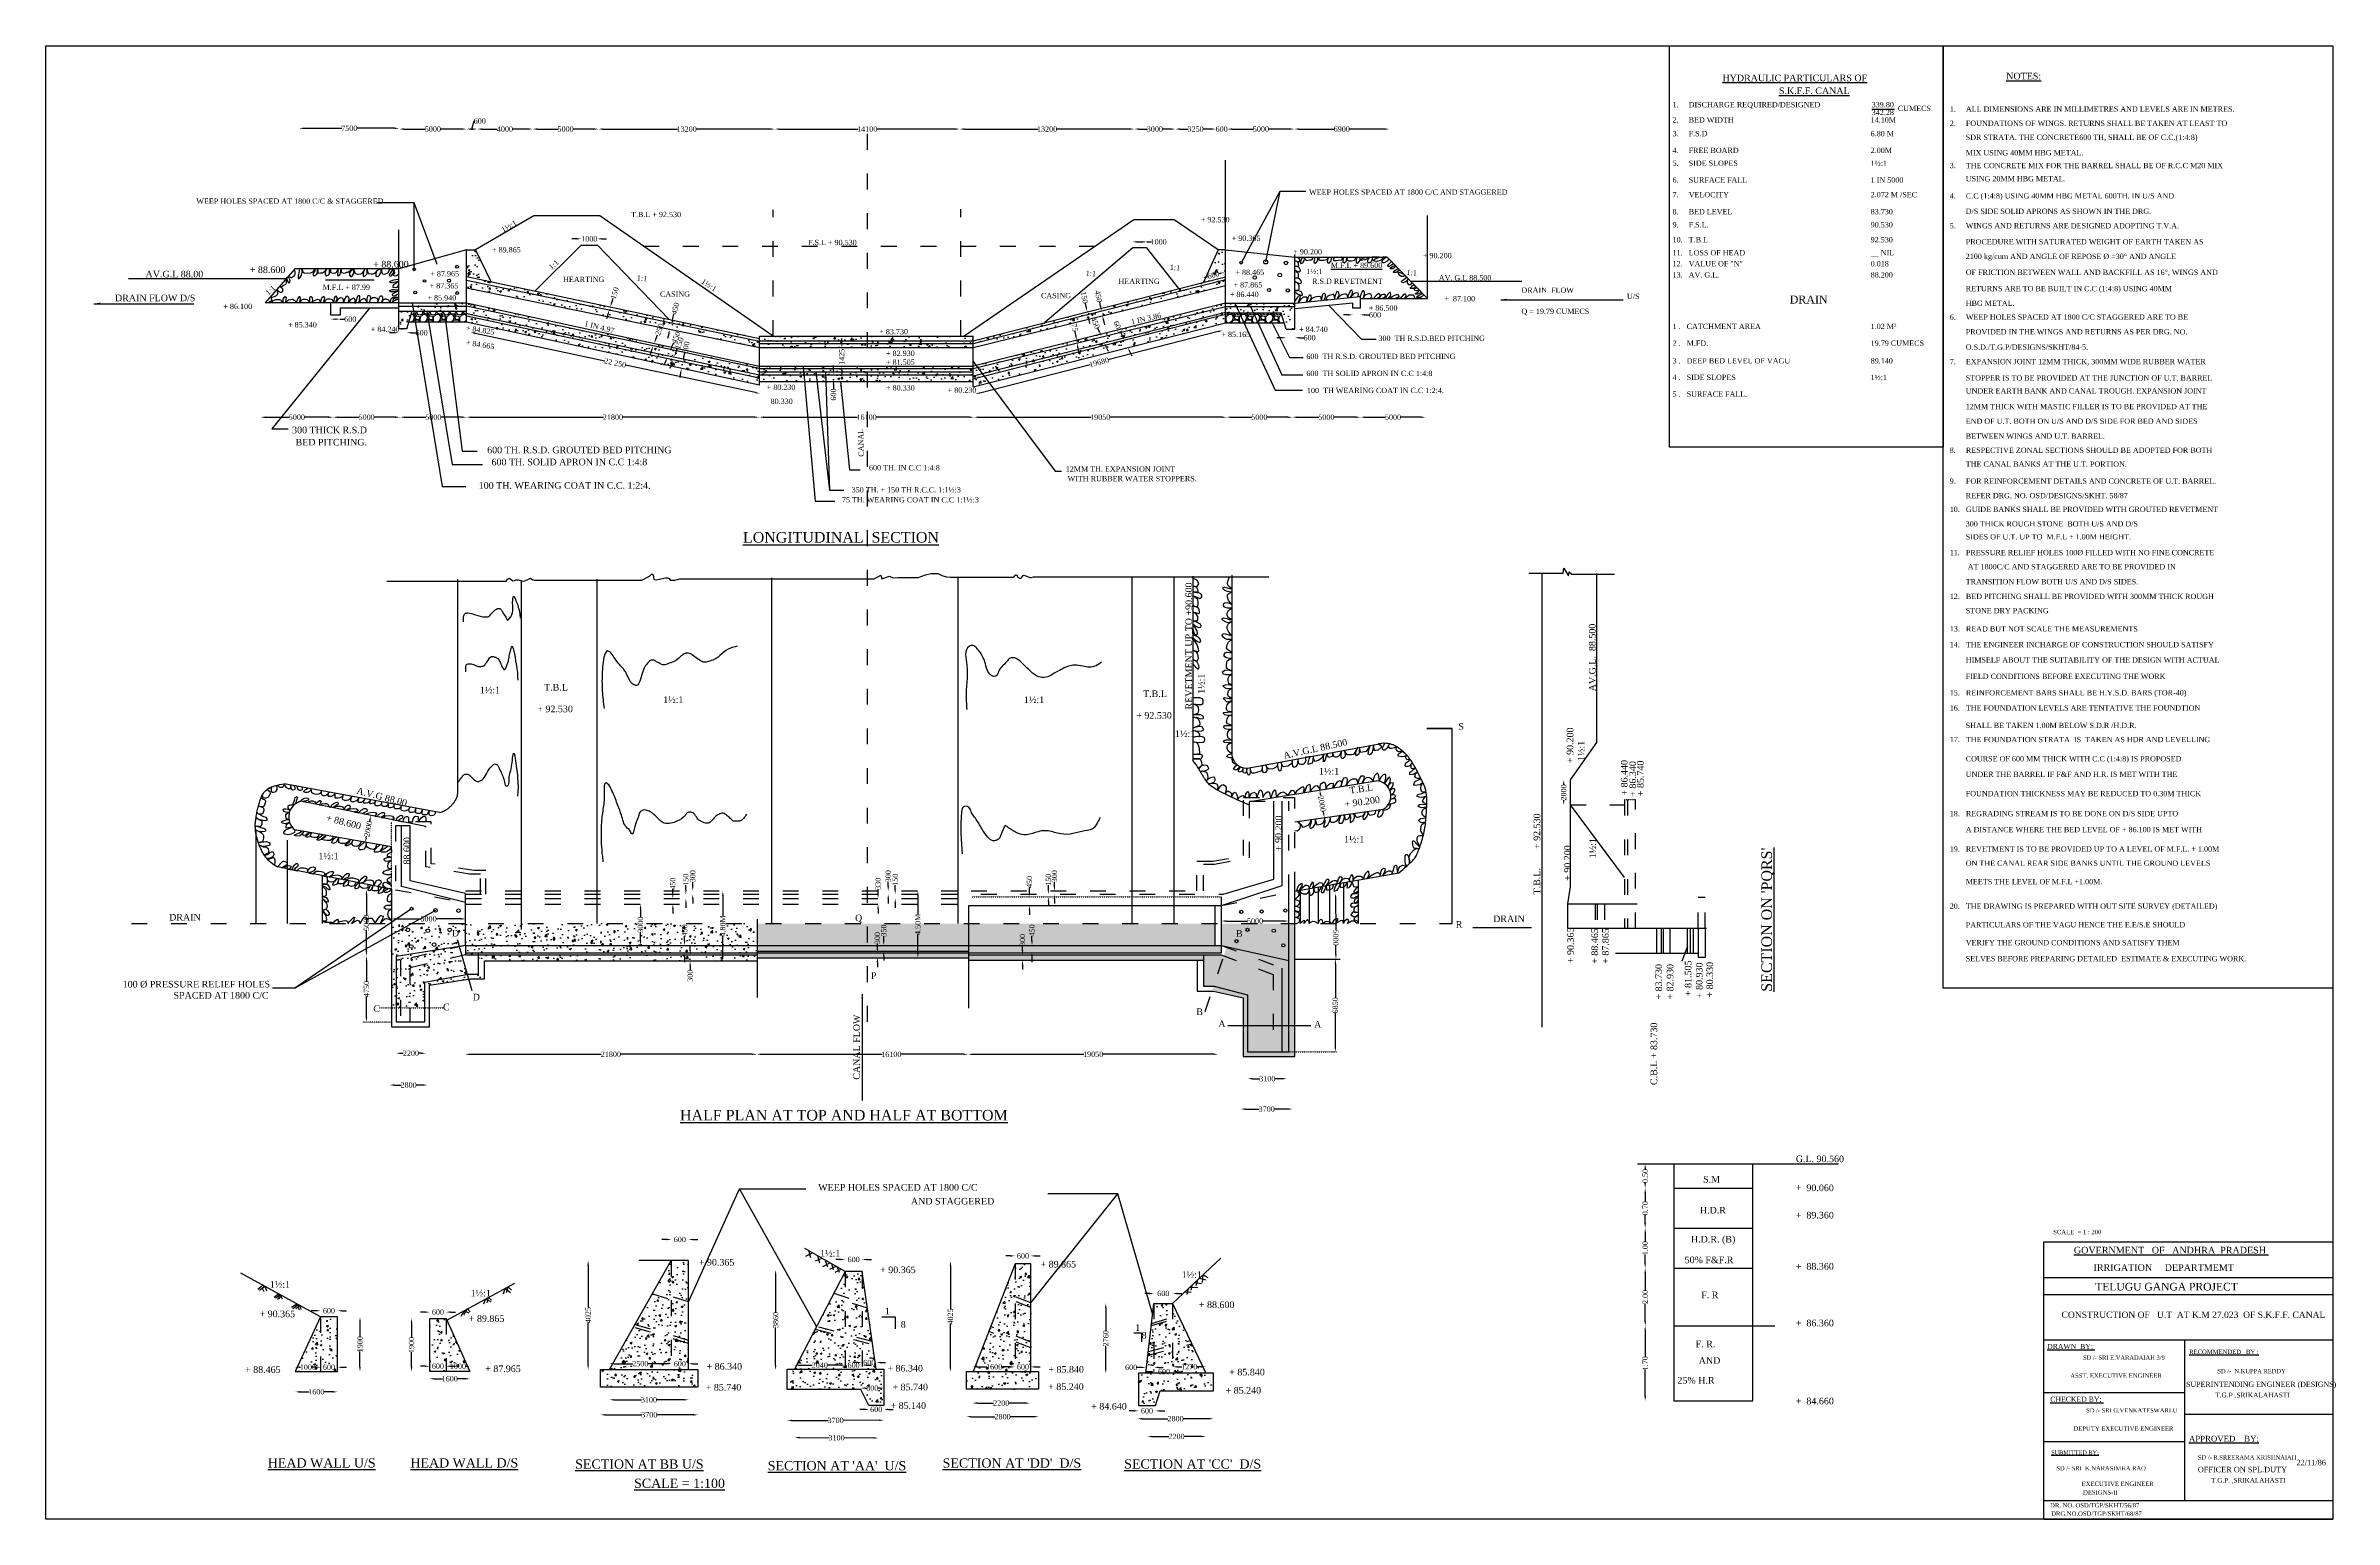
# Model space of a CAD drawing. Header units: millimetres. Extents: x -109570 to 177906, y -246061 to 117192.
# Drawn here: x 4688 to 177906, y 5656 to 117192 of the extents above; entities outside this region: 2.
import ezdxf

# ---------------------------------------------------------------- set-up
doc = ezdxf.new("R2010")
doc.units = ezdxf.units.MM
doc.header["$MEASUREMENT"] = 0
doc.header["$PDMODE"] = 33
doc.header["$PDSIZE"] = 500
doc.linetypes.add('ACAD_ISO03W100', pattern=[30, 12, -18])
for name, color, linetype in [('DIM', 5, 'Continuous'), ('DOT LINE', 3, 'ACAD_ISO03W100'), ('DWG. LINE', 1, 'Continuous'), ('HATCH', 2, 'Continuous'), ('TEXT', 7, 'Continuous'), ('TITLE', 7, 'Continuous')]:
    doc.layers.add(name, color=color, linetype=linetype)
doc.styles.get("Standard").update_dxf_attribs({"font": 'TIMES.TTF', "height": 400})
doc.dimstyles.get("Standard").update_dxf_attribs({"dimtxt": 400, "dimasz": 350, "dimexe": 0.18, "dimexo": 0.0625, "dimgap": 0.09, "dimtad": 0, "dimdec": 0, "dimzin": 0, "dimdsep": 46, "dimtxsty": 'Standard', "dimcen": 0.09, "dimse1": 1, "dimse2": 1, "dimclrd": 5, "dimclre": 5, "dimclrt": 4, "dimadec": 0, "dimazin": 0, "dimtfac": 1, "dimtdec": 0, "dimtofl": 0, "dimtmove": 0, "dimatfit": 3, "dimfxl": 1, "dimtolj": 1, "dimtzin": 0, "dimarcsym": 0})
pattern_1 = [(50, (0, 0), (1434.52, -125.504), [150, -1650]), (355, (0, 0), (-277.503, 1504.384), [120, -1320]), (100.4514, (119.5, -10.5), (1157.019, 1378.879), [127.48, -1402.284]), (46.1842, (0, 400), (2134.482, -331.038), [225, -2475]), (96.6356, (177.9, 372.4), (1869.325, 1948.236), [191.22, -2103.426]), (351.1842, (0, 400), (1869.324, 1948.237), [180, -1980]), (21, (200, 300), (1193.814, -805.238), [150, -1650]), (326, (200, 300), (486.63, 1450.3), [120, -1320]), (71.4514, (299.5, 232.9), (1680.445, 645.061), [127.48, -1402.284]), (37.5, (0, 0), (24.3197, 665.7877), [0, -1304, 0, -1340, 0, -1325]), (7.5, (0, 0), (526.139, 788.8234), [0, -764, 0, -1274, 0, -505]), (327.5, (-446, 0), (1067.6449, -45.1097), [0, -500, 0, -1560, 0, -2070]), (317.5, (-646, 0), (1166.3723, 200.21), [0, -650, 0, -1036, 0, -1470])]
pattern_2 = [(228.0128, (720, 1000), (-7999.998232, -9000.00134), [134.536, -13319.088]), (184.9697, (630, 900), (12000.001052, 999.991307), [230.868, -22855.925]), (132.5104, (400, 880), (9999.990718, -11000.008674), [162.788, -16116.032]), (267.2737, (10, 630), (999.996018, 20000.000295), [210.238, -20813.558]), (292.8337, (0, 420), (-5000.009905, 11999.996412), [206.155, -20409.373]), (357.2737, (80, 230), (-20000.000295, 999.996018), [210.238, -20813.558]), (37.6942, (290, 220), (-13000.007346, -9999.990405), [278.029, -27524.849]), (72.2553, (510, 390), (7000.010763, 21999.996231), [262.488, -25986.321]), (121.4296, (590, 640), (-8000.008234, 12999.995036), [210.95, -20884.073]), (175.2364, (480, 820), (11000.000946, -999.991533), [240.832, -11800.763]), (222.3974, (240, 840), (-12000.007351, -10999.992082), [311.448, -30833.375]), (138.8141, (1000, 620), (-7000.00295, 5999.997313), [106.301, -10523.844]), (171.4692, (920, 690), (12999.998285, -2000.00791), [202.237, -20021.511]), (225, (720, 720), (-1e-13, -1000.0003), [141.421, -1272.792]), (203.1986, (650, 840), (4999.99973, 2000.00133), [76.158, -7539.615]), (291.8014, (580, 810), (-999.9999, 3000.00027), [107.703, -5277.462]), (30.9638, (620, 710), (2999.99802, 2000.00248), [174.929, -5656.023]), (161.5651, (770, 800), (2000.0004, -999.9984), [126.491, -3035.787]), (16.3895, (0, 810), (10000.002198, 2999.99271), [177.2, -17542.845]), (70.3462, (170, 860), (-3999.995247, -11000.002136), [148.661, -14717.408]), (293.1986, (770, 1000), (-2000.00133, 4999.99973), [152.315, -7463.458]), (343.6105, (830, 860), (-10000.002198, 2999.99271), [177.2, -17542.845]), (339.444, (0, 190), (-5000.00184, 1999.996), [170.88, -8373.124]), (294.7751, (160, 130), (-4999.99219, 11000.003422), [143.178, -14174.643]), (66.8014, (780, 0), (2000.00133, 4999.99973), [152.315, -7463.458]), (17.354, (840, 140), (-13000.00202, -3999.994502), [167.631, -16595.424]), (69.444, (290, 0), (-1999.996, -5000.00184), [85.44, -8458.564]), (101.3099, (720, 0), (-999.99763, 4000.00075), [50.99, -5048.029]), (165.9638, (710, 50), (3000.00055, -999.99806), [206.155, -3916.95]), (186.009, (510, 100), (9999.99975, 999.999317), [191.05, -18913.923]), (303.6901, (620, 620), (-1000.00133, 1999.99956), [144.222, -3461.329]), (353.1572, (700, 500), (16999.999365, -2000.007998), [251.794, -24927.563]), (60.9454, (950, 470), (-4000.00003, -7000.000385), [102.956, -10192.674]), (90, (1000, 560), (-1000, 1000), [60, -940]), (120.2564, (490, 130), (3999.994887, -7000.002456), [138.924, -13753.52]), (48.0128, (420, 250), (7999.998232, 9000.00134), [269.072, -13184.552]), (0, (600, 450), (1000, 1000), [260, -740]), (325.3048, (860, 450), (-9999.99426, 7000.00861), [158.114, -15653.274]), (254.0546, (990, 360), (-999.99989, -4000.00013), [145.602, -7134.508]), (207.646, (950, 220), (-18999.995807, -10000.007713), [237.065, -23469.474]), (175.4261, (740, 110), (-13000.000558, 999.994801), [250.799, -24829.074])]

# ---------------------------------------------------------------- blocks, each defined once
blk = doc.blocks.new('*D2')
at = {"layer": 'Defpoints', "color": 0}
for p in [(23879, 110889), (31445, 110944), (31445, 110889)]:
    blk.add_point(p, dxfattribs=at)
at = {"layer": 'DIM', "color": 5, "lineweight": -2}
for p, q in [((24229, 110944), (27093, 110944)), ((31095, 110944), (28231, 110944))]:
    blk.add_line(p, q, dxfattribs=at)
at = {"layer": 'DIM', "color": 5}
for points in [[(24229, 111003), (24229, 110886), (23879, 110944)], [(31095, 111003), (31095, 110886), (31445, 110944)]]:
    blk.add_solid(points, dxfattribs=at)
at = {"layer": 'DIM', "color": 4, "insert": (27662, 110944), "char_height": 400, "attachment_point": 5}
blk.add_mtext('\\A1;7500', dxfattribs=at)
blk = doc.blocks.new('*D3')
at = {"layer": 'Defpoints', "color": 0}
for p in [(26267, 96808), (26970, 96808), (26970, 96498)]:
    blk.add_point(p, dxfattribs=at)
at = {"layer": 'DIM', "color": 5, "lineweight": -2}
for p, q in [((26617, 96498), (26620, 96498)), ((26970, 96498), (27320, 96498))]:
    blk.add_line(p, q, dxfattribs=at)
at = {"layer": 'DIM', "color": 5}
for points in [[(26617, 96556), (26617, 96440), (26267, 96498)], [(26620, 96556), (26620, 96440), (26970, 96498)]]:
    blk.add_solid(points, dxfattribs=at)
at = {"layer": 'DIM', "color": 4, "insert": (27740, 96498), "char_height": 400, "attachment_point": 5}
blk.add_mtext('\\A1;600', dxfattribs=at)
blk = doc.blocks.new('*D4')
at = {"layer": 'Defpoints', "color": 0}
for p in [(31409, 95760), (32016, 95760), (32016, 95467)]:
    blk.add_point(p, dxfattribs=at)
at = {"layer": 'DIM', "color": 5, "lineweight": -2}
for p, q in [((31059, 95467), (30709, 95467)), ((32366, 95467), (32716, 95467))]:
    blk.add_line(p, q, dxfattribs=at)
at = {"layer": 'DIM', "color": 5}
for points in [[(31059, 95525), (31059, 95409), (31409, 95467)], [(32366, 95525), (32366, 95409), (32016, 95467)]]:
    blk.add_solid(points, dxfattribs=at)
at = {"layer": 'DIM', "color": 4, "insert": (33136, 95467), "char_height": 400, "attachment_point": 5}
blk.add_mtext('\\A1;600', dxfattribs=at)
blk = doc.blocks.new('*D5')
at = {"layer": 'Defpoints', "color": 0}
for p in [(46440, 102575), (45216, 102088), (46440, 102088)]:
    blk.add_point(p, dxfattribs=at)
at = {"layer": 'DIM', "color": 5, "lineweight": -2}
for p, q in [((44866, 102575), (44516, 102575)), ((46790, 102575), (47140, 102575))]:
    blk.add_line(p, q, dxfattribs=at)
at = {"layer": 'DIM', "color": 5}
for points in [[(44866, 102633), (44866, 102517), (45216, 102575)], [(46790, 102633), (46790, 102517), (46440, 102575)]]:
    blk.add_solid(points, dxfattribs=at)
at = {"layer": 'DIM', "color": 4, "insert": (45828, 102575), "char_height": 400, "attachment_point": 5}
blk.add_mtext('\\A1;1000', dxfattribs=at)
blk = doc.blocks.new('*D6')
at = {"layer": 'Defpoints', "color": 0}
for p in [(47274, 97209), (47350, 97444), (47419, 97422)]:
    blk.add_point(p, dxfattribs=at)
at = {"layer": 'DIM', "color": 5, "lineweight": -2}
for p, q in [((47527, 97755), (47636, 98087)), ((47235, 96854), (47127, 96521))]:
    blk.add_line(p, q, dxfattribs=at)
at = {"layer": 'DIM', "color": 5}
for points in [[(47179, 96872), (47290, 96836), (47343, 97187)], [(47472, 97773), (47583, 97737), (47419, 97422)]]:
    blk.add_solid(points, dxfattribs=at)
at = {"layer": 'DIM', "color": 4, "insert": (47759, 98466), "char_height": 400, "attachment_point": 5, "rotation": 72.00272}
blk.add_mtext('\\A1;150', dxfattribs=at)
blk = doc.blocks.new('*D7')
at = {"layer": 'Defpoints', "color": 0}
for p in [(51915, 95726), (52043, 96217), (52057, 96214)]:
    blk.add_point(p, dxfattribs=at)
at = {"layer": 'DIM', "color": 5, "lineweight": -2}
for p, q in [((51840, 95384), (51751, 95045)), ((52145, 96553), (52234, 96891))]:
    blk.add_line(p, q, dxfattribs=at)
at = {"layer": 'DIM', "color": 5}
for points in [[(51783, 95399), (51896, 95369), (51928, 95722)], [(52089, 96567), (52202, 96538), (52057, 96214)]]:
    blk.add_solid(points, dxfattribs=at)
at = {"layer": 'DIM', "color": 4, "insert": (52342, 97305), "char_height": 400, "attachment_point": 5, "rotation": 75.35338}
blk.add_mtext('\\A1;450', dxfattribs=at)
blk = doc.blocks.new('*D8')
at = {"layer": 'Defpoints', "color": 0}
for p in [(36826, 95455), (58737, 90818), (58747, 90866)]:
    blk.add_point(p, dxfattribs=at)
at = {"layer": 'DIM', "color": 5, "lineweight": -2}
for p, q in [((37178, 95430), (47014, 93349)), ((58405, 90938), (48570, 93020))]:
    blk.add_line(p, q, dxfattribs=at)
at = {"layer": 'DIM', "color": 5}
for points in [[(37191, 95488), (37166, 95373), (36836, 95503)], [(58417, 90995), (58393, 90881), (58747, 90866)]]:
    blk.add_solid(points, dxfattribs=at)
at = {"layer": 'DIM', "color": 4, "insert": (47792, 93184), "char_height": 400, "attachment_point": 5, "rotation": 348.05096}
blk.add_mtext('\\A1;22 250', dxfattribs=at)
blk = doc.blocks.new('*D9')
at = {"layer": 'Defpoints', "color": 0}
for p in [(20954, 89149), (26436, 89149), (26436, 89076)]:
    blk.add_point(p, dxfattribs=at)
at = {"layer": 'DIM', "color": 5, "lineweight": -2}
for p, q in [((21304, 89076), (23129, 89076)), ((26086, 89076), (24261, 89076))]:
    blk.add_line(p, q, dxfattribs=at)
at = {"layer": 'DIM', "color": 5}
for points in [[(21304, 89134), (21304, 89017), (20954, 89076)], [(26086, 89134), (26086, 89017), (26436, 89076)]]:
    blk.add_solid(points, dxfattribs=at)
at = {"layer": 'DIM', "color": 4, "insert": (23695, 89076), "char_height": 400, "attachment_point": 5}
blk.add_mtext('\\A1;5000', dxfattribs=at)
blk = doc.blocks.new('*D10')
at = {"layer": 'Defpoints', "color": 0}
for p in [(26436, 89149), (31509, 89076), (31509, 88901)]:
    blk.add_point(p, dxfattribs=at)
at = {"layer": 'DIM', "color": 5, "lineweight": -2}
for p, q in [((26786, 89076), (28407, 89076)), ((31159, 89076), (29539, 89076))]:
    blk.add_line(p, q, dxfattribs=at)
at = {"layer": 'DIM', "color": 5}
for points in [[(26786, 89134), (26786, 89017), (26436, 89076)], [(31159, 89134), (31159, 89017), (31509, 89076)]]:
    blk.add_solid(points, dxfattribs=at)
at = {"layer": 'DIM', "color": 4, "insert": (28973, 89076), "char_height": 400, "attachment_point": 5}
blk.add_mtext('\\A1;5000', dxfattribs=at)
blk = doc.blocks.new('*D11')
at = {"layer": 'Defpoints', "color": 0}
for p in [(31509, 88901), (36539, 89076), (36539, 88916)]:
    blk.add_point(p, dxfattribs=at)
at = {"layer": 'DIM', "color": 5, "lineweight": -2}
for p, q in [((31859, 89076), (33458, 89076)), ((36189, 89076), (34590, 89076))]:
    blk.add_line(p, q, dxfattribs=at)
at = {"layer": 'DIM', "color": 5}
for points in [[(31859, 89134), (31859, 89017), (31509, 89076)], [(36189, 89134), (36189, 89017), (36539, 89076)]]:
    blk.add_solid(points, dxfattribs=at)
at = {"layer": 'DIM', "color": 4, "insert": (34024, 89076), "char_height": 400, "attachment_point": 5}
blk.add_mtext('\\A1;5000', dxfattribs=at)
blk = doc.blocks.new('*D12')
at = {"layer": 'Defpoints', "color": 0}
for p in [(36539, 88916), (58692, 89076), (58692, 88885)]:
    blk.add_point(p, dxfattribs=at)
at = {"layer": 'DIM', "color": 5, "lineweight": -2}
for p, q in [((36889, 89076), (46894, 89076)), ((58342, 89076), (48337, 89076))]:
    blk.add_line(p, q, dxfattribs=at)
at = {"layer": 'DIM', "color": 5}
for points in [[(36889, 89134), (36889, 89017), (36539, 89076)], [(58342, 89134), (58342, 89017), (58692, 89076)]]:
    blk.add_solid(points, dxfattribs=at)
at = {"layer": 'DIM', "color": 4, "insert": (47616, 89076), "char_height": 400, "attachment_point": 5}
blk.add_mtext('\\A1;21800', dxfattribs=at)
blk = doc.blocks.new('*D13')
at = {"layer": 'Defpoints', "color": 0}
for p in [(58692, 88885), (74945, 89076), (74945, 88870)]:
    blk.add_point(p, dxfattribs=at)
at = {"layer": 'DIM', "color": 5, "lineweight": -2}
for p, q in [((59042, 89076), (66126, 89076)), ((74595, 89076), (67512, 89076))]:
    blk.add_line(p, q, dxfattribs=at)
at = {"layer": 'DIM', "color": 5}
for points in [[(59042, 89134), (59042, 89017), (58692, 89076)], [(74595, 89134), (74595, 89017), (74945, 89076)]]:
    blk.add_solid(points, dxfattribs=at)
at = {"layer": 'DIM', "color": 4, "insert": (66819, 89076), "char_height": 400, "attachment_point": 5}
blk.add_mtext('\\A1;16100', dxfattribs=at)
blk = doc.blocks.new('*D14')
at = {"layer": 'Defpoints', "color": 0}
for p in [(74945, 88870), (94057, 89076), (94057, 88739)]:
    blk.add_point(p, dxfattribs=at)
at = {"layer": 'DIM', "color": 5, "lineweight": -2}
for p, q in [((75295, 89076), (83808, 89076)), ((93707, 89076), (85195, 89076))]:
    blk.add_line(p, q, dxfattribs=at)
at = {"layer": 'DIM', "color": 5}
for points in [[(75295, 89134), (75295, 89017), (74945, 89076)], [(93707, 89134), (93707, 89017), (94057, 89076)]]:
    blk.add_solid(points, dxfattribs=at)
at = {"layer": 'DIM', "color": 4, "insert": (84501, 89076), "char_height": 400, "attachment_point": 5}
blk.add_mtext('\\A1;19050', dxfattribs=at)
blk = doc.blocks.new('*D15')
at = {"layer": 'Defpoints', "color": 0}
for p in [(94057, 88739), (99043, 89076), (99043, 88637)]:
    blk.add_point(p, dxfattribs=at)
at = {"layer": 'DIM', "color": 5, "lineweight": -2}
for p, q in [((94407, 89076), (95984, 89076)), ((98693, 89076), (97116, 89076))]:
    blk.add_line(p, q, dxfattribs=at)
at = {"layer": 'DIM', "color": 5}
for points in [[(94407, 89134), (94407, 89017), (94057, 89076)], [(98693, 89134), (98693, 89017), (99043, 89076)]]:
    blk.add_solid(points, dxfattribs=at)
at = {"layer": 'DIM', "color": 4, "insert": (96550, 89076), "char_height": 400, "attachment_point": 5}
blk.add_mtext('\\A1;5000', dxfattribs=at)
blk = doc.blocks.new('*D16')
at = {"layer": 'Defpoints', "color": 0}
for p in [(99043, 88637), (104201, 89076), (104201, 88986)]:
    blk.add_point(p, dxfattribs=at)
at = {"layer": 'DIM', "color": 5, "lineweight": -2}
for p, q in [((99393, 89076), (101056, 89076)), ((103851, 89076), (102188, 89076))]:
    blk.add_line(p, q, dxfattribs=at)
at = {"layer": 'DIM', "color": 5}
for points in [[(99393, 89134), (99393, 89017), (99043, 89076)], [(103851, 89134), (103851, 89017), (104201, 89076)]]:
    blk.add_solid(points, dxfattribs=at)
at = {"layer": 'DIM', "color": 4, "insert": (101622, 89076), "char_height": 400, "attachment_point": 5}
blk.add_mtext('\\A1;5000', dxfattribs=at)
blk = doc.blocks.new('*D17')
at = {"layer": 'Defpoints', "color": 0}
for p in [(104201, 88986), (109128, 89076), (109128, 88884)]:
    blk.add_point(p, dxfattribs=at)
at = {"layer": 'DIM', "color": 5, "lineweight": -2}
for p, q in [((104551, 89076), (106098, 89076)), ((108778, 89076), (107230, 89076))]:
    blk.add_line(p, q, dxfattribs=at)
at = {"layer": 'DIM', "color": 5}
for points in [[(104551, 89134), (104551, 89017), (104201, 89076)], [(108778, 89134), (108778, 89017), (109128, 89076)]]:
    blk.add_solid(points, dxfattribs=at)
at = {"layer": 'DIM', "color": 4, "insert": (106664, 89076), "char_height": 400, "attachment_point": 5}
blk.add_mtext('\\A1;5000', dxfattribs=at)
blk = doc.blocks.new('*D18')
at = {"layer": 'Defpoints', "color": 0}
for p in [(50689, 94471), (50744, 94667), (50761, 94661)]:
    blk.add_point(p, dxfattribs=at)
at = {"layer": 'DIM', "color": 5, "lineweight": -2}
for p, q in [((50868, 94994), (50992, 95322)), ((50548, 94150), (50424, 93823))]:
    blk.add_line(p, q, dxfattribs=at)
at = {"layer": 'DIM', "color": 5}
for points in [[(50494, 94171), (50603, 94130), (50673, 94478)], [(50814, 95015), (50923, 94974), (50744, 94667)]]:
    blk.add_solid(points, dxfattribs=at)
at = {"layer": 'DIM', "color": 4, "insert": (51144, 95720), "char_height": 400, "attachment_point": 5, "rotation": 69.23906}
blk.add_mtext('\\A1;250', dxfattribs=at)
blk = doc.blocks.new('*D19')
at = {"layer": 'Defpoints', "color": 0}
for p in [(51169, 93869), (51366, 94327), (51943, 94080)]:
    blk.add_point(p, dxfattribs=at)
at = {"layer": 'DIM', "color": 5, "lineweight": -2}
for p, q in [((52081, 94401), (52219, 94723)), ((51608, 93300), (51471, 92978))]:
    blk.add_line(p, q, dxfattribs=at)
at = {"layer": 'DIM', "color": 5}
for points in [[(51555, 93323), (51662, 93277), (51746, 93622)], [(52027, 94424), (52134, 94378), (51943, 94080)]]:
    blk.add_solid(points, dxfattribs=at)
at = {"layer": 'DIM', "color": 4, "insert": (52387, 95116), "char_height": 400, "attachment_point": 5, "rotation": 66.79652}
blk.add_mtext('\\A1;450', dxfattribs=at)
blk = doc.blocks.new('*D20')
at = {"layer": 'Defpoints', "color": 0}
for p in [(52262, 93645), (52291, 93634), (52208, 93415)]:
    blk.add_point(p, dxfattribs=at)
at = {"layer": 'DIM', "color": 5, "lineweight": -2}
for p, q in [((52385, 93973), (52509, 94300)), ((52056, 93099), (51932, 92771))]:
    blk.add_line(p, q, dxfattribs=at)
at = {"layer": 'DIM', "color": 5}
for points in [[(52331, 93993), (52440, 93952), (52262, 93645)], [(52001, 93119), (52110, 93078), (52179, 93426)]]:
    blk.add_solid(points, dxfattribs=at)
at = {"layer": 'DIM', "color": 4, "insert": (52649, 94673), "char_height": 400, "attachment_point": 5, "rotation": 69.35527}
blk.add_mtext('\\A1;150', dxfattribs=at)
blk = doc.blocks.new('*D21')
at = {"layer": 'Defpoints', "color": 0}
for p in [(52772, 92781), (52873, 93275), (52912, 93267)]:
    blk.add_point(p, dxfattribs=at)
at = {"layer": 'DIM', "color": 5, "lineweight": -2}
for p, q in [((52982, 93610), (53053, 93952)), ((52741, 92431), (52670, 92088))]:
    blk.add_line(p, q, dxfattribs=at)
at = {"layer": 'DIM', "color": 5}
for points in [[(52925, 93621), (53039, 93598), (52912, 93267)], [(52683, 92442), (52798, 92419), (52811, 92773)]]:
    blk.add_solid(points, dxfattribs=at)
at = {"layer": 'DIM', "color": 4, "insert": (53137, 94364), "char_height": 400, "attachment_point": 5, "rotation": 78.4108}
blk.add_mtext('\\A1;600', dxfattribs=at)
blk = doc.blocks.new('*D22')
at = {"layer": 'Defpoints', "color": 0}
for p in [(64992, 94340), (64942, 92945), (64967, 92945)]:
    blk.add_point(p, dxfattribs=at)
at = {"layer": 'DIM', "color": 5, "lineweight": -2}
for p, q in [((64942, 94690), (64942, 95040)), ((64942, 92595), (64942, 92245))]:
    blk.add_line(p, q, dxfattribs=at)
at = {"layer": 'DIM', "color": 5}
for points in [[(64884, 94690), (65001, 94690), (64942, 94340)], [(64884, 92595), (65001, 92595), (64942, 92945)]]:
    blk.add_solid(points, dxfattribs=at)
at = {"layer": 'DIM', "color": 4, "insert": (64942, 93642), "char_height": 400, "attachment_point": 5, "rotation": 90}
blk.add_mtext('\\A1;1425', dxfattribs=at)
blk = doc.blocks.new('*D23')
at = {"layer": 'Defpoints', "color": 0}
for p in [(64313, 91911), (64332, 92289), (64332, 91911)]:
    blk.add_point(p, dxfattribs=at)
at = {"layer": 'DIM', "color": 5, "lineweight": -2}
for p, q in [((64313, 92639), (64313, 92989)), ((64313, 91561), (64313, 91211))]:
    blk.add_line(p, q, dxfattribs=at)
at = {"layer": 'DIM', "color": 5}
for points in [[(64255, 92639), (64371, 92639), (64313, 92289)], [(64255, 91561), (64371, 91561), (64313, 91911)]]:
    blk.add_solid(points, dxfattribs=at)
at = {"layer": 'DIM', "color": 4, "insert": (64313, 90791), "char_height": 400, "attachment_point": 5, "rotation": 90}
blk.add_mtext('\\A1;600', dxfattribs=at)
blk = doc.blocks.new('*D24')
at = {"layer": 'Defpoints', "color": 0}
for p in [(93761, 95698), (93775, 95646), (75048, 90883)]:
    blk.add_point(p, dxfattribs=at)
at = {"layer": 'DIM', "color": 5, "lineweight": -2}
for p, q in [((93436, 95559), (85090, 93411)), ((75401, 90918), (83747, 93066))]:
    blk.add_line(p, q, dxfattribs=at)
at = {"layer": 'DIM', "color": 5}
for points in [[(93421, 95615), (93450, 95502), (93775, 95646)], [(75386, 90975), (75415, 90862), (75062, 90831)]]:
    blk.add_solid(points, dxfattribs=at)
at = {"layer": 'DIM', "color": 4, "insert": (84418, 93238), "char_height": 400, "attachment_point": 5, "rotation": 14.42992}
blk.add_mtext('\\A1;19680', dxfattribs=at)
blk = doc.blocks.new('*D25')
at = {"layer": 'Defpoints', "color": 0}
for p in [(88031, 102348), (86959, 101899), (88031, 101899)]:
    blk.add_point(p, dxfattribs=at)
at = {"layer": 'DIM', "color": 5, "lineweight": -2}
for p, q in [((87309, 102348), (87681, 102348)), ((88031, 102348), (88381, 102348))]:
    blk.add_line(p, q, dxfattribs=at)
at = {"layer": 'DIM', "color": 5}
for points in [[(87309, 102407), (87309, 102290), (86959, 102348)], [(87681, 102407), (87681, 102290), (88031, 102348)]]:
    blk.add_solid(points, dxfattribs=at)
at = {"layer": 'DIM', "color": 4, "insert": (88927, 102348), "char_height": 400, "attachment_point": 5}
blk.add_mtext('\\A1;1000', dxfattribs=at)
blk = doc.blocks.new('*D26')
at = {"layer": 'Defpoints', "color": 0}
for p in [(83516, 97055), (83534, 97058), (83574, 96858)]:
    blk.add_point(p, dxfattribs=at)
at = {"layer": 'DIM', "color": 5, "lineweight": -2}
for p, q in [((83448, 97398), (83379, 97741)), ((83625, 96511), (83693, 96168))]:
    blk.add_line(p, q, dxfattribs=at)
at = {"layer": 'DIM', "color": 5}
for points in [[(83505, 97409), (83391, 97386), (83516, 97055)], [(83682, 96523), (83568, 96500), (83556, 96854)]]:
    blk.add_solid(points, dxfattribs=at)
at = {"layer": 'DIM', "color": 4, "insert": (83301, 98131), "char_height": 400, "attachment_point": 5, "rotation": 281.28809}
blk.add_mtext('\\A1;150', dxfattribs=at)
blk = doc.blocks.new('*D27')
at = {"layer": 'Defpoints', "color": 0}
for p in [(84606, 97120), (84611, 97121), (84690, 96749)]:
    blk.add_point(p, dxfattribs=at)
at = {"layer": 'DIM', "color": 5, "lineweight": -2}
for p, q in [((84533, 97462), (84461, 97805)), ((84757, 96406), (84829, 96063))]:
    blk.add_line(p, q, dxfattribs=at)
at = {"layer": 'DIM', "color": 5}
for points in [[(84590, 97474), (84476, 97450), (84606, 97120)], [(84814, 96418), (84700, 96394), (84684, 96748)]]:
    blk.add_solid(points, dxfattribs=at)
at = {"layer": 'DIM', "color": 4, "insert": (84373, 98223), "char_height": 400, "attachment_point": 5, "rotation": 281.93355}
blk.add_mtext('\\A1;450', dxfattribs=at)
blk = doc.blocks.new('*D28')
at = {"layer": 'Defpoints', "color": 0}
for p in [(82714, 94905), (82771, 94914), (82803, 94708)]:
    blk.add_point(p, dxfattribs=at)
at = {"layer": 'DIM', "color": 5, "lineweight": -2}
for p, q in [((82661, 95251), (82608, 95597)), ((82798, 94354), (82852, 94008))]:
    blk.add_line(p, q, dxfattribs=at)
at = {"layer": 'DIM', "color": 5}
for points in [[(82718, 95260), (82603, 95242), (82714, 94905)], [(82856, 94363), (82741, 94345), (82745, 94700)]]:
    blk.add_solid(points, dxfattribs=at)
at = {"layer": 'DIM', "color": 4, "insert": (82567, 95859), "char_height": 400, "attachment_point": 5, "rotation": 278.72678}
blk.add_mtext('\\A1;75', dxfattribs=at)
blk = doc.blocks.new('*D29')
at = {"layer": 'Defpoints', "color": 0}
for p in [(84437, 95112), (84599, 95183), (84648, 94636)]:
    blk.add_point(p, dxfattribs=at)
at = {"layer": 'DIM', "color": 5, "lineweight": -2}
for p, q in [((84458, 95503), (84316, 95823)), ((84952, 94388), (85094, 94068))]:
    blk.add_line(p, q, dxfattribs=at)
at = {"layer": 'DIM', "color": 5}
for points in [[(84511, 95527), (84404, 95480), (84599, 95183)], [(85006, 94412), (84899, 94365), (84810, 94708)]]:
    blk.add_solid(points, dxfattribs=at)
at = {"layer": 'DIM', "color": 4, "insert": (84142, 96214), "char_height": 400, "attachment_point": 5, "rotation": 293.92403}
blk.add_mtext('\\A1;450', dxfattribs=at)
blk = doc.blocks.new('*D30')
at = {"layer": 'Defpoints', "color": 0}
for p in [(86333, 94906), (86361, 94920), (86625, 94361)]:
    blk.add_point(p, dxfattribs=at)
at = {"layer": 'DIM', "color": 5, "lineweight": -2}
for p, q in [((86183, 95223), (86034, 95539)), ((86745, 94031), (86895, 93715))]:
    blk.add_line(p, q, dxfattribs=at)
at = {"layer": 'DIM', "color": 5}
for points in [[(86236, 95248), (86131, 95198), (86333, 94906)], [(86798, 94056), (86693, 94007), (86596, 94348)]]:
    blk.add_solid(points, dxfattribs=at)
at = {"layer": 'DIM', "color": 4, "insert": (85855, 95919), "char_height": 400, "attachment_point": 5, "rotation": 295.24551}
blk.add_mtext('\\A1;600', dxfattribs=at)
blk = doc.blocks.new('*D31')
at = {"layer": 'Defpoints', "color": 0}
for p in [(92323, 99285), (93901, 100043), (93986, 99707)]:
    blk.add_point(p, dxfattribs=at)
at = {"layer": 'DIM', "color": 5, "lineweight": -2}
for p, q in [((92577, 99708), (92663, 99729)), ((93562, 99957), (93477, 99936))]:
    blk.add_line(p, q, dxfattribs=at)
at = {"layer": 'DIM', "color": 5}
for points in [[(92563, 99764), (92592, 99651), (92238, 99622)], [(93547, 100014), (93576, 99901), (93901, 100043)]]:
    blk.add_solid(points, dxfattribs=at)
at = {"layer": 'DIM', "color": 4, "insert": (93070, 99833), "char_height": 400, "attachment_point": 5, "rotation": 14.21868}
blk.add_mtext('\\A1;600', dxfattribs=at)
blk = doc.blocks.new('*D32')
at = {"layer": 'Defpoints', "color": 0}
for p in [(98575, 95744), (99226, 95744), (99226, 95091)]:
    blk.add_point(p, dxfattribs=at)
at = {"layer": 'DIM', "color": 5, "lineweight": -2}
for p, q in [((98225, 95091), (97875, 95091)), ((99576, 95091), (99926, 95091))]:
    blk.add_line(p, q, dxfattribs=at)
at = {"layer": 'DIM', "color": 5}
for points in [[(98225, 95149), (98225, 95032), (98575, 95091)], [(99576, 95149), (99576, 95032), (99226, 95091)]]:
    blk.add_solid(points, dxfattribs=at)
at = {"layer": 'DIM', "color": 4, "insert": (100346, 95091), "char_height": 400, "attachment_point": 5}
blk.add_mtext('\\A1;600', dxfattribs=at)
blk = doc.blocks.new('*D33')
at = {"layer": 'Defpoints', "color": 0}
for p in [(103618, 97340), (104185, 97340), (104185, 96822)]:
    blk.add_point(p, dxfattribs=at)
at = {"layer": 'DIM', "color": 5, "lineweight": -2}
for p, q in [((103268, 96822), (102918, 96822)), ((104535, 96822), (104885, 96822))]:
    blk.add_line(p, q, dxfattribs=at)
at = {"layer": 'DIM', "color": 5}
for points in [[(103268, 96881), (103268, 96764), (103618, 96822)], [(104535, 96881), (104535, 96764), (104185, 96822)]]:
    blk.add_solid(points, dxfattribs=at)
at = {"layer": 'DIM', "color": 4, "insert": (105305, 96822), "char_height": 400, "attachment_point": 5}
blk.add_mtext('\\A1;600', dxfattribs=at)
blk = doc.blocks.new('*D34')
at = {"layer": 'Defpoints', "color": 0}
for p in [(31445, 110944), (36531, 110944), (36531, 110887)]:
    blk.add_point(p, dxfattribs=at)
at = {"layer": 'DIM', "color": 5, "lineweight": -2}
for p, q in [((31795, 110887), (33422, 110887)), ((36181, 110887), (34554, 110887))]:
    blk.add_line(p, q, dxfattribs=at)
at = {"layer": 'DIM', "color": 5}
for points in [[(31795, 110945), (31795, 110829), (31445, 110887)], [(36181, 110945), (36181, 110829), (36531, 110887)]]:
    blk.add_solid(points, dxfattribs=at)
at = {"layer": 'DIM', "color": 4, "insert": (33988, 110887), "char_height": 400, "attachment_point": 5}
blk.add_mtext('\\A1;5000', dxfattribs=at)
blk = doc.blocks.new('*D35')
at = {"layer": 'Defpoints', "color": 0}
for p in [(36531, 110944), (37346, 110887), (37346, 110632)]:
    blk.add_point(p, dxfattribs=at)
at = {"layer": 'DIM', "color": 5, "lineweight": -2}
for p, q in [((36881, 110887), (36996, 110887)), ((36938, 110887), (37122, 111498)), ((37122, 111498), (37122, 111498))]:
    blk.add_line(p, q, dxfattribs=at)
at = {"layer": 'DIM', "color": 5}
for points in [[(36881, 110945), (36881, 110829), (36531, 110887)], [(36996, 110945), (36996, 110829), (37346, 110887)]]:
    blk.add_solid(points, dxfattribs=at)
at = {"layer": 'DIM', "color": 4, "insert": (37542, 111498), "char_height": 400, "attachment_point": 5}
blk.add_mtext('\\A1;600', dxfattribs=at)
blk = doc.blocks.new('*D36')
at = {"layer": 'Defpoints', "color": 0}
for p in [(41540, 110887), (37346, 110632), (41540, 110452)]:
    blk.add_point(p, dxfattribs=at)
at = {"layer": 'DIM', "color": 5, "lineweight": -2}
for p, q in [((37696, 110887), (38867, 110887)), ((41190, 110887), (40019, 110887))]:
    blk.add_line(p, q, dxfattribs=at)
at = {"layer": 'DIM', "color": 5}
for points in [[(37696, 110945), (37696, 110829), (37346, 110887)], [(41190, 110945), (41190, 110829), (41540, 110887)]]:
    blk.add_solid(points, dxfattribs=at)
at = {"layer": 'DIM', "color": 4, "insert": (39443, 110887), "char_height": 400, "attachment_point": 5}
blk.add_mtext('\\A1;4000', dxfattribs=at)
blk = doc.blocks.new('*D37')
at = {"layer": 'Defpoints', "color": 0}
for p in [(46524, 110887), (41540, 110452), (46524, 110604)]:
    blk.add_point(p, dxfattribs=at)
at = {"layer": 'DIM', "color": 5, "lineweight": -2}
for p, q in [((41890, 110887), (43466, 110887)), ((46174, 110887), (44598, 110887))]:
    blk.add_line(p, q, dxfattribs=at)
at = {"layer": 'DIM', "color": 5}
for points in [[(41890, 110945), (41890, 110829), (41540, 110887)], [(46174, 110945), (46174, 110829), (46524, 110887)]]:
    blk.add_solid(points, dxfattribs=at)
at = {"layer": 'DIM', "color": 4, "insert": (44032, 110887), "char_height": 400, "attachment_point": 5}
blk.add_mtext('\\A1;5000', dxfattribs=at)
blk = doc.blocks.new('*D38')
at = {"layer": 'Defpoints', "color": 0}
for p in [(59870, 110887), (46524, 110604), (59870, 110590)]:
    blk.add_point(p, dxfattribs=at)
at = {"layer": 'DIM', "color": 5, "lineweight": -2}
for p, q in [((46874, 110887), (52503, 110887)), ((59520, 110887), (53890, 110887))]:
    blk.add_line(p, q, dxfattribs=at)
at = {"layer": 'DIM', "color": 5}
for points in [[(46874, 110945), (46874, 110829), (46524, 110887)], [(59520, 110945), (59520, 110829), (59870, 110887)]]:
    blk.add_solid(points, dxfattribs=at)
at = {"layer": 'DIM', "color": 4, "insert": (53197, 110887), "char_height": 400, "attachment_point": 5}
blk.add_mtext('\\A1;13200', dxfattribs=at)
blk = doc.blocks.new('*D39')
at = {"layer": 'Defpoints', "color": 0}
for p in [(73869, 110887), (59870, 110590), (73869, 110589)]:
    blk.add_point(p, dxfattribs=at)
at = {"layer": 'DIM', "color": 5, "lineweight": -2}
for p, q in [((60220, 110887), (66176, 110887)), ((73519, 110887), (67562, 110887))]:
    blk.add_line(p, q, dxfattribs=at)
at = {"layer": 'DIM', "color": 5}
for points in [[(60220, 110945), (60220, 110829), (59870, 110887)], [(73519, 110945), (73519, 110829), (73869, 110887)]]:
    blk.add_solid(points, dxfattribs=at)
at = {"layer": 'DIM', "color": 4, "insert": (66869, 110887), "char_height": 400, "attachment_point": 5}
blk.add_mtext('\\A1;14100', dxfattribs=at)
blk = doc.blocks.new('*D40')
at = {"layer": 'Defpoints', "color": 0}
for p in [(87090, 110887), (73869, 110589), (87090, 110603)]:
    blk.add_point(p, dxfattribs=at)
at = {"layer": 'DIM', "color": 5, "lineweight": -2}
for p, q in [((74219, 110887), (79786, 110887)), ((86740, 110887), (81172, 110887))]:
    blk.add_line(p, q, dxfattribs=at)
at = {"layer": 'DIM', "color": 5}
for points in [[(74219, 110945), (74219, 110829), (73869, 110887)], [(86740, 110945), (86740, 110829), (87090, 110887)]]:
    blk.add_solid(points, dxfattribs=at)
at = {"layer": 'DIM', "color": 4, "insert": (80479, 110887), "char_height": 400, "attachment_point": 5}
blk.add_mtext('\\A1;13200', dxfattribs=at)
blk = doc.blocks.new('*D41')
at = {"layer": 'Defpoints', "color": 0}
for p in [(90187, 110887), (87090, 110603), (90187, 110589)]:
    blk.add_point(p, dxfattribs=at)
at = {"layer": 'DIM', "color": 5, "lineweight": -2}
for p, q in [((87440, 110887), (88070, 110887)), ((89837, 110887), (89206, 110887))]:
    blk.add_line(p, q, dxfattribs=at)
at = {"layer": 'DIM', "color": 5}
for points in [[(87440, 110945), (87440, 110829), (87090, 110887)], [(89837, 110945), (89837, 110829), (90187, 110887)]]:
    blk.add_solid(points, dxfattribs=at)
at = {"layer": 'DIM', "color": 4, "insert": (88638, 110887), "char_height": 400, "attachment_point": 5}
blk.add_mtext('\\A1;3000', dxfattribs=at)
blk = doc.blocks.new('*D42')
at = {"layer": 'Defpoints', "color": 0}
for p in [(93256, 110887), (90187, 110589), (93256, 110408)]:
    blk.add_point(p, dxfattribs=at)
at = {"layer": 'DIM', "color": 5, "lineweight": -2}
for p, q in [((90537, 110887), (91153, 110887)), ((92906, 110887), (92289, 110887))]:
    blk.add_line(p, q, dxfattribs=at)
at = {"layer": 'DIM', "color": 5}
for points in [[(90537, 110945), (90537, 110829), (90187, 110887)], [(92906, 110945), (92906, 110829), (93256, 110887)]]:
    blk.add_solid(points, dxfattribs=at)
at = {"layer": 'DIM', "color": 4, "insert": (91721, 110887), "char_height": 400, "attachment_point": 5}
blk.add_mtext('\\A1;3250', dxfattribs=at)
blk = doc.blocks.new('*D43')
at = {"layer": 'Defpoints', "color": 0}
for p in [(94131, 110887), (93256, 110408), (94131, 110464)]:
    blk.add_point(p, dxfattribs=at)
at = {"layer": 'DIM', "color": 5, "lineweight": -2}
for p, q in [((92906, 110887), (92556, 110887)), ((94481, 110887), (94831, 110887))]:
    blk.add_line(p, q, dxfattribs=at)
at = {"layer": 'DIM', "color": 5}
for points in [[(92906, 110945), (92906, 110829), (93256, 110887)], [(94481, 110945), (94481, 110829), (94131, 110887)]]:
    blk.add_solid(points, dxfattribs=at)
at = {"layer": 'DIM', "color": 4, "insert": (93693, 110887), "char_height": 400, "attachment_point": 5}
blk.add_mtext('\\A1;600', dxfattribs=at)
blk = doc.blocks.new('*D44')
at = {"layer": 'Defpoints', "color": 0}
for p in [(99197, 110887), (94131, 110464), (99197, 110464)]:
    blk.add_point(p, dxfattribs=at)
at = {"layer": 'DIM', "color": 5, "lineweight": -2}
for p, q in [((94481, 110887), (96098, 110887)), ((98847, 110887), (97230, 110887))]:
    blk.add_line(p, q, dxfattribs=at)
at = {"layer": 'DIM', "color": 5}
for points in [[(94481, 110945), (94481, 110829), (94131, 110887)], [(98847, 110945), (98847, 110829), (99197, 110887)]]:
    blk.add_solid(points, dxfattribs=at)
at = {"layer": 'DIM', "color": 4, "insert": (96664, 110887), "char_height": 400, "attachment_point": 5}
blk.add_mtext('\\A1;5000', dxfattribs=at)
blk = doc.blocks.new('*D45')
at = {"layer": 'Defpoints', "color": 0}
for p in [(106377, 110887), (99197, 110464), (106377, 110644)]:
    blk.add_point(p, dxfattribs=at)
at = {"layer": 'DIM', "color": 5, "lineweight": -2}
for p, q in [((99547, 110887), (102220, 110887)), ((106027, 110887), (103355, 110887))]:
    blk.add_line(p, q, dxfattribs=at)
at = {"layer": 'DIM', "color": 5}
for points in [[(99547, 110945), (99547, 110829), (99197, 110887)], [(106027, 110945), (106027, 110829), (106377, 110887)]]:
    blk.add_solid(points, dxfattribs=at)
at = {"layer": 'DIM', "color": 4, "insert": (102787, 110887), "char_height": 400, "attachment_point": 5}
blk.add_mtext('\\A1;6900', dxfattribs=at)
blk = doc.blocks.new('*D46')
at = {"layer": 'Defpoints', "color": 0}
for p in [(29277, 58949), (29297, 58945), (28861, 56895)]:
    blk.add_point(p, dxfattribs=at)
at = {"layer": 'DIM', "color": 5, "lineweight": -2}
for p, q in [((28950, 57234), (28975, 57356)), ((29227, 58602), (29203, 58481))]:
    blk.add_line(p, q, dxfattribs=at)
at = {"layer": 'DIM', "color": 5}
for points in [[(29170, 58614), (29284, 58591), (29297, 58945)], [(28893, 57246), (29007, 57223), (28880, 56891)]]:
    blk.add_solid(points, dxfattribs=at)
at = {"layer": 'DIM', "color": 4, "insert": (29089, 57918), "char_height": 400, "attachment_point": 5, "rotation": 78.5407}
blk.add_mtext('\\A1;2000', dxfattribs=at)
blk = doc.blocks.new('*D47')
at = {"layer": 'Defpoints', "color": 0}
for p in [(30851, 50750), (36468, 51100), (36468, 50750)]:
    blk.add_point(p, dxfattribs=at)
at = {"layer": 'DIM', "color": 5, "lineweight": -2}
for p, q in [((31201, 51100), (33093, 51100)), ((36118, 51100), (34225, 51100))]:
    blk.add_line(p, q, dxfattribs=at)
at = {"layer": 'DIM', "color": 5}
for points in [[(31201, 51158), (31201, 51041), (30851, 51100)], [(36118, 51158), (36118, 51041), (36468, 51100)]]:
    blk.add_solid(points, dxfattribs=at)
at = {"layer": 'DIM', "color": 4, "insert": (33659, 51100), "char_height": 400, "attachment_point": 5}
blk.add_mtext('\\A1;5000', dxfattribs=at)
blk = doc.blocks.new('*D48')
at = {"layer": 'Defpoints', "color": 0}
for p in [(28961, 53318), (28969, 53318), (29028, 48283)]:
    blk.add_point(p, dxfattribs=at)
at = {"layer": 'DIM', "color": 5, "lineweight": -2}
for p, q in [((28961, 52968), (28961, 51366)), ((28961, 48633), (28961, 50234))]:
    blk.add_line(p, q, dxfattribs=at)
at = {"layer": 'DIM', "color": 5}
for points in [[(28903, 52968), (29019, 52968), (28961, 53318)], [(28903, 48633), (29019, 48633), (28961, 48283)]]:
    blk.add_solid(points, dxfattribs=at)
at = {"layer": 'DIM', "color": 4, "insert": (28961, 50800), "char_height": 400, "attachment_point": 5, "rotation": 90}
blk.add_mtext('\\A1;5000', dxfattribs=at)
blk = doc.blocks.new('*D49')
at = {"layer": 'Defpoints', "color": 0}
for p in [(28961, 48283), (28961, 43306), (28961, 43306)]:
    blk.add_point(p, dxfattribs=at)
at = {"layer": 'DIM', "color": 5, "lineweight": -2}
for p, q in [((28961, 47933), (28961, 46370)), ((28961, 43656), (28961, 45219))]:
    blk.add_line(p, q, dxfattribs=at)
at = {"layer": 'DIM', "color": 5}
for points in [[(28903, 47933), (29019, 47933), (28961, 48283)], [(28903, 43656), (29019, 43656), (28961, 43306)]]:
    blk.add_solid(points, dxfattribs=at)
at = {"layer": 'DIM', "color": 4, "insert": (28961, 45794), "char_height": 400, "attachment_point": 5, "rotation": 90}
blk.add_mtext('\\A1;4750', dxfattribs=at)
blk = doc.blocks.new('*D50')
at = {"layer": 'Defpoints', "color": 0}
for p in [(31203, 40909), (33448, 40929), (33448, 40909)]:
    blk.add_point(p, dxfattribs=at)
at = {"layer": 'DIM', "color": 5, "lineweight": -2}
for p, q in [((31553, 40929), (31752, 40929)), ((33098, 40929), (32899, 40929))]:
    blk.add_line(p, q, dxfattribs=at)
at = {"layer": 'DIM', "color": 5}
for points in [[(31553, 40988), (31553, 40871), (31203, 40929)], [(33098, 40988), (33098, 40871), (33448, 40929)]]:
    blk.add_solid(points, dxfattribs=at)
at = {"layer": 'DIM', "color": 4, "insert": (32325, 40929), "char_height": 400, "attachment_point": 5}
blk.add_mtext('\\A1;2200', dxfattribs=at)
blk = doc.blocks.new('*D51')
at = {"layer": 'Defpoints', "color": 0}
for p in [(30727, 38542), (33572, 38542), (33572, 38521)]:
    blk.add_point(p, dxfattribs=at)
at = {"layer": 'DIM', "color": 5, "lineweight": -2}
for p, q in [((31077, 38521), (31576, 38521)), ((33222, 38521), (32723, 38521))]:
    blk.add_line(p, q, dxfattribs=at)
at = {"layer": 'DIM', "color": 5}
for points in [[(31077, 38580), (31077, 38463), (30727, 38521)], [(33222, 38580), (33222, 38463), (33572, 38521)]]:
    blk.add_solid(points, dxfattribs=at)
at = {"layer": 'DIM', "color": 4, "insert": (32150, 38521), "char_height": 400, "attachment_point": 5}
blk.add_mtext('\\A1;2800', dxfattribs=at)
blk = doc.blocks.new('*D52')
at = {"layer": 'Defpoints', "color": 0}
for p in [(49703, 52214), (49703, 49096), (49703, 49096)]:
    blk.add_point(p, dxfattribs=at)
at = {"layer": 'DIM', "color": 5, "lineweight": -2}
for p, q in [((49703, 51864), (49703, 51223)), ((49703, 49446), (49703, 50087))]:
    blk.add_line(p, q, dxfattribs=at)
at = {"layer": 'DIM', "color": 5}
for points in [[(49645, 51864), (49761, 51864), (49703, 52214)], [(49645, 49446), (49761, 49446), (49703, 49096)]]:
    blk.add_solid(points, dxfattribs=at)
at = {"layer": 'DIM', "color": 4, "insert": (49703, 50655), "char_height": 400, "attachment_point": 5, "rotation": 90}
blk.add_mtext('\\A1;3000', dxfattribs=at)
blk = doc.blocks.new('*D53')
at = {"layer": 'Defpoints', "color": 0}
for p in [(55938, 53213), (55938, 47916), (55938, 47916)]:
    blk.add_point(p, dxfattribs=at)
at = {"layer": 'DIM', "color": 5, "lineweight": -2}
for p, q in [((55938, 52863), (55938, 51333)), ((55938, 48266), (55938, 49796))]:
    blk.add_line(p, q, dxfattribs=at)
at = {"layer": 'DIM', "color": 5}
for points in [[(55879, 52863), (55996, 52863), (55938, 53213)], [(55879, 48266), (55996, 48266), (55938, 47916)]]:
    blk.add_solid(points, dxfattribs=at)
at = {"layer": 'DIM', "color": 4, "insert": (55938, 50565), "char_height": 400, "attachment_point": 5, "rotation": 90}
blk.add_mtext('\\A1;4.80M', dxfattribs=at)
blk = doc.blocks.new('*D54')
at = {"layer": 'Defpoints', "color": 0}
for p in [(52757, 48379), (52757, 47916), (53460, 47916)]:
    blk.add_point(p, dxfattribs=at)
at = {"layer": 'DIM', "color": 5, "lineweight": -2}
for p, q in [((53460, 48729), (53460, 49079)), ((53460, 47566), (53460, 47216))]:
    blk.add_line(p, q, dxfattribs=at)
at = {"layer": 'DIM', "color": 5}
for points in [[(53402, 48729), (53519, 48729), (53460, 48379)], [(53402, 47566), (53519, 47566), (53460, 47916)]]:
    blk.add_solid(points, dxfattribs=at)
at = {"layer": 'DIM', "color": 4, "insert": (53460, 46796), "char_height": 400, "attachment_point": 5, "rotation": 90}
blk.add_mtext('\\A1;300', dxfattribs=at)
blk = doc.blocks.new('*D55')
at = {"layer": 'Defpoints', "color": 0}
for p in [(53044, 49096), (53058, 49096), (53058, 48525)]:
    blk.add_point(p, dxfattribs=at)
at = {"layer": 'DIM', "color": 5, "lineweight": -2}
for p, q in [((53044, 49446), (53044, 49796)), ((53044, 48175), (53044, 47825))]:
    blk.add_line(p, q, dxfattribs=at)
at = {"layer": 'DIM', "color": 5}
for points in [[(52986, 49446), (53102, 49446), (53044, 49096)], [(52986, 48175), (53102, 48175), (53044, 48525)]]:
    blk.add_solid(points, dxfattribs=at)
at = {"layer": 'DIM', "color": 4, "insert": (53044, 50224), "char_height": 400, "attachment_point": 5, "rotation": 90}
blk.add_mtext('\\A1;450', dxfattribs=at)
blk = doc.blocks.new('*D56')
at = {"layer": 'Defpoints', "color": 0}
for p in [(52152, 52641), (52168, 52641), (52168, 52214)]:
    blk.add_point(p, dxfattribs=at)
at = {"layer": 'DIM', "color": 5, "lineweight": -2}
for p, q in [((52152, 52991), (52152, 53341)), ((52152, 51864), (52152, 51514))]:
    blk.add_line(p, q, dxfattribs=at)
at = {"layer": 'DIM', "color": 5}
for points in [[(52093, 52991), (52210, 52991), (52152, 52641)], [(52093, 51864), (52210, 51864), (52152, 52214)]]:
    blk.add_solid(points, dxfattribs=at)
at = {"layer": 'DIM', "color": 4, "insert": (52152, 53769), "char_height": 400, "attachment_point": 5, "rotation": 90}
blk.add_mtext('\\A1;450', dxfattribs=at)
blk = doc.blocks.new('*D57')
at = {"layer": 'Defpoints', "color": 0}
for p in [(53140, 52964), (53140, 52964), (53140, 52641)]:
    blk.add_point(p, dxfattribs=at)
at = {"layer": 'DIM', "color": 5, "lineweight": -2}
for p, q in [((53140, 53314), (53140, 53664)), ((53140, 52291), (53140, 51941))]:
    blk.add_line(p, q, dxfattribs=at)
at = {"layer": 'DIM', "color": 5}
for points in [[(53082, 53314), (53198, 53314), (53140, 52964)], [(53082, 52291), (53198, 52291), (53140, 52641)]]:
    blk.add_solid(points, dxfattribs=at)
at = {"layer": 'DIM', "color": 4, "insert": (53140, 54062), "char_height": 400, "attachment_point": 5, "rotation": 90}
blk.add_mtext('\\A1;150', dxfattribs=at)
blk = doc.blocks.new('*D58')
at = {"layer": 'Defpoints', "color": 0}
for p in [(53658, 53213), (54534, 53213), (54534, 52964)]:
    blk.add_point(p, dxfattribs=at)
at = {"layer": 'DIM', "color": 5, "lineweight": -2}
for p, q in [((53658, 53563), (53658, 53913)), ((53658, 52614), (53658, 52264))]:
    blk.add_line(p, q, dxfattribs=at)
at = {"layer": 'DIM', "color": 5}
for points in [[(53599, 53563), (53716, 53563), (53658, 53213)], [(53599, 52614), (53716, 52614), (53658, 52964)]]:
    blk.add_solid(points, dxfattribs=at)
at = {"layer": 'DIM', "color": 4, "insert": (53658, 54333), "char_height": 400, "attachment_point": 5, "rotation": 90}
blk.add_mtext('\\A1;300', dxfattribs=at)
blk = doc.blocks.new('*D59')
at = {"layer": 'Defpoints', "color": 0}
for p in [(70485, 53213), (70700, 48157), (70700, 48157)]:
    blk.add_point(p, dxfattribs=at)
at = {"layer": 'DIM', "color": 5, "lineweight": -2}
for p, q in [((70700, 52863), (70700, 51453)), ((70700, 48507), (70700, 49916))]:
    blk.add_line(p, q, dxfattribs=at)
at = {"layer": 'DIM', "color": 5}
for points in [[(70642, 52863), (70758, 52863), (70700, 53213)], [(70642, 48507), (70758, 48507), (70700, 48157)]]:
    blk.add_solid(points, dxfattribs=at)
at = {"layer": 'DIM', "color": 4, "insert": (70700, 50685), "char_height": 400, "attachment_point": 5, "rotation": 90}
blk.add_mtext('\\A1;4.50M', dxfattribs=at)
blk = doc.blocks.new('*D60')
at = {"layer": 'Defpoints', "color": 0}
for p in [(67634, 48525), (67634, 48525), (67619, 48157)]:
    blk.add_point(p, dxfattribs=at)
at = {"layer": 'DIM', "color": 5, "lineweight": -2}
for p, q in [((67634, 48875), (67634, 49225)), ((67634, 47807), (67634, 47457))]:
    blk.add_line(p, q, dxfattribs=at)
at = {"layer": 'DIM', "color": 5}
for points in [[(67576, 48875), (67693, 48875), (67634, 48525)], [(67576, 47807), (67693, 47807), (67634, 48157)]]:
    blk.add_solid(points, dxfattribs=at)
at = {"layer": 'DIM', "color": 4, "insert": (67634, 49645), "char_height": 400, "attachment_point": 5, "rotation": 90}
blk.add_mtext('\\A1;300', dxfattribs=at)
blk = doc.blocks.new('*D61')
at = {"layer": 'Defpoints', "color": 0}
for p in [(68114, 49096), (68152, 49096), (68152, 48654)]:
    blk.add_point(p, dxfattribs=at)
at = {"layer": 'DIM', "color": 5, "lineweight": -2}
for p, q in [((68114, 49446), (68114, 49796)), ((68114, 48304), (68114, 47954))]:
    blk.add_line(p, q, dxfattribs=at)
at = {"layer": 'DIM', "color": 5}
for points in [[(68056, 49446), (68172, 49446), (68114, 49096)], [(68056, 48304), (68172, 48304), (68114, 48654)]]:
    blk.add_solid(points, dxfattribs=at)
at = {"layer": 'DIM', "color": 4, "insert": (68114, 50217), "char_height": 400, "attachment_point": 5, "rotation": 90}
blk.add_mtext('\\A1;350', dxfattribs=at)
blk = doc.blocks.new('*D62')
at = {"layer": 'Defpoints', "color": 0}
for p in [(67684, 52641), (67737, 52641), (67737, 52214)]:
    blk.add_point(p, dxfattribs=at)
at = {"layer": 'DIM', "color": 5, "lineweight": -2}
for p, q in [((67684, 52991), (67684, 53341)), ((67684, 51864), (67684, 51514))]:
    blk.add_line(p, q, dxfattribs=at)
at = {"layer": 'DIM', "color": 5}
for points in [[(67626, 52991), (67742, 52991), (67684, 52641)], [(67626, 51864), (67742, 51864), (67684, 52214)]]:
    blk.add_solid(points, dxfattribs=at)
at = {"layer": 'DIM', "color": 4, "insert": (67684, 53762), "char_height": 400, "attachment_point": 5, "rotation": 90}
blk.add_mtext('\\A1;330', dxfattribs=at)
blk = doc.blocks.new('*D63')
at = {"layer": 'Defpoints', "color": 0}
for p in [(68455, 53213), (68529, 53213), (68529, 52964)]:
    blk.add_point(p, dxfattribs=at)
at = {"layer": 'DIM', "color": 5, "lineweight": -2}
for p, q in [((68455, 53563), (68455, 53913)), ((68455, 52614), (68455, 52264))]:
    blk.add_line(p, q, dxfattribs=at)
at = {"layer": 'DIM', "color": 5}
for points in [[(68396, 53563), (68513, 53563), (68455, 53213)], [(68396, 52614), (68513, 52614), (68455, 52964)]]:
    blk.add_solid(points, dxfattribs=at)
at = {"layer": 'DIM', "color": 4, "insert": (68455, 54333), "char_height": 400, "attachment_point": 5, "rotation": 90}
blk.add_mtext('\\A1;300', dxfattribs=at)
blk = doc.blocks.new('*D64')
at = {"layer": 'Defpoints', "color": 0}
for p in [(68982, 52964), (69880, 52964), (69880, 52641)]:
    blk.add_point(p, dxfattribs=at)
at = {"layer": 'DIM', "color": 5, "lineweight": -2}
for p, q in [((68982, 53314), (68982, 53664)), ((68982, 52291), (68982, 51941))]:
    blk.add_line(p, q, dxfattribs=at)
at = {"layer": 'DIM', "color": 5}
for points in [[(68924, 53314), (69041, 53314), (68982, 52964)], [(68924, 52291), (69041, 52291), (68982, 52641)]]:
    blk.add_solid(points, dxfattribs=at)
at = {"layer": 'DIM', "color": 4, "insert": (68982, 54062), "char_height": 400, "attachment_point": 5, "rotation": 90}
blk.add_mtext('\\A1;150', dxfattribs=at)
blk = doc.blocks.new('*D65')
at = {"layer": 'Defpoints', "color": 0}
for p in [(81038, 53213), (81038, 53213), (81038, 52964)]:
    blk.add_point(p, dxfattribs=at)
at = {"layer": 'DIM', "color": 5, "lineweight": -2}
for p, q in [((81038, 53563), (81038, 53913)), ((81038, 52614), (81038, 52264))]:
    blk.add_line(p, q, dxfattribs=at)
at = {"layer": 'DIM', "color": 5}
for points in [[(80979, 53563), (81096, 53563), (81038, 53213)], [(80979, 52614), (81096, 52614), (81038, 52964)]]:
    blk.add_solid(points, dxfattribs=at)
at = {"layer": 'DIM', "color": 4, "insert": (81038, 54333), "char_height": 400, "attachment_point": 5, "rotation": 90}
blk.add_mtext('\\A1;300', dxfattribs=at)
blk = doc.blocks.new('*D66')
at = {"layer": 'Defpoints', "color": 0}
for p in [(79609, 52964), (79609, 52768), (80577, 52964)]:
    blk.add_point(p, dxfattribs=at)
at = {"layer": 'DIM', "color": 5, "lineweight": -2}
for p, q in [((80577, 53314), (80577, 53664)), ((80577, 52418), (80577, 52068))]:
    blk.add_line(p, q, dxfattribs=at)
at = {"layer": 'DIM', "color": 5}
for points in [[(80519, 53314), (80635, 53314), (80577, 52964)], [(80519, 52418), (80635, 52418), (80577, 52768)]]:
    blk.add_solid(points, dxfattribs=at)
at = {"layer": 'DIM', "color": 4, "insert": (80577, 54062), "char_height": 400, "attachment_point": 5, "rotation": 90}
blk.add_mtext('\\A1;150', dxfattribs=at)
blk = doc.blocks.new('*D67')
at = {"layer": 'Defpoints', "color": 0}
for p in [(79147, 52768), (79147, 52768), (79147, 52113)]:
    blk.add_point(p, dxfattribs=at)
at = {"layer": 'DIM', "color": 5, "lineweight": -2}
for p, q in [((79147, 53118), (79147, 53468)), ((79147, 51763), (79147, 51413))]:
    blk.add_line(p, q, dxfattribs=at)
at = {"layer": 'DIM', "color": 5}
for points in [[(79089, 53118), (79205, 53118), (79147, 52768)], [(79089, 51763), (79205, 51763), (79147, 52113)]]:
    blk.add_solid(points, dxfattribs=at)
at = {"layer": 'DIM', "color": 4, "insert": (79147, 53896), "char_height": 400, "attachment_point": 5, "rotation": 90}
blk.add_mtext('\\A1;450', dxfattribs=at)
blk = doc.blocks.new('*D68')
at = {"layer": 'Defpoints', "color": 0}
for p in [(78569, 48384), (78569, 47974), (78618, 48384)]:
    blk.add_point(p, dxfattribs=at)
at = {"layer": 'DIM', "color": 5, "lineweight": -2}
for p, q in [((78618, 48734), (78618, 49084)), ((78618, 47624), (78618, 47274))]:
    blk.add_line(p, q, dxfattribs=at)
at = {"layer": 'DIM', "color": 5}
for points in [[(78560, 48734), (78676, 48734), (78618, 48384)], [(78560, 47624), (78676, 47624), (78618, 47974)]]:
    blk.add_solid(points, dxfattribs=at)
at = {"layer": 'DIM', "color": 4, "insert": (78618, 49504), "char_height": 400, "attachment_point": 5, "rotation": 90}
blk.add_mtext('\\A1;300', dxfattribs=at)
blk = doc.blocks.new('*D69')
at = {"layer": 'Defpoints', "color": 0}
for p in [(79336, 49096), (79365, 49096), (79365, 48525)]:
    blk.add_point(p, dxfattribs=at)
at = {"layer": 'DIM', "color": 5, "lineweight": -2}
for p, q in [((79336, 49446), (79336, 49796)), ((79336, 48175), (79336, 47825))]:
    blk.add_line(p, q, dxfattribs=at)
at = {"layer": 'DIM', "color": 5}
for points in [[(79278, 49446), (79394, 49446), (79336, 49096)], [(79278, 48175), (79394, 48175), (79336, 48525)]]:
    blk.add_solid(points, dxfattribs=at)
at = {"layer": 'DIM', "color": 4, "insert": (79336, 50224), "char_height": 400, "attachment_point": 5, "rotation": 90}
blk.add_mtext('\\A1;450', dxfattribs=at)
blk = doc.blocks.new('*D70')
at = {"layer": 'Defpoints', "color": 0}
for p in [(93675, 50750), (98770, 50936), (98770, 50750)]:
    blk.add_point(p, dxfattribs=at)
at = {"layer": 'DIM', "color": 5, "lineweight": -2}
for p, q in [((94025, 50936), (95656, 50936)), ((98420, 50936), (96788, 50936))]:
    blk.add_line(p, q, dxfattribs=at)
at = {"layer": 'DIM', "color": 5}
for points in [[(94025, 50994), (94025, 50878), (93675, 50936)], [(98420, 50994), (98420, 50878), (98770, 50936)]]:
    blk.add_solid(points, dxfattribs=at)
at = {"layer": 'DIM', "color": 4, "insert": (96222, 50936), "char_height": 400, "attachment_point": 5}
blk.add_mtext('\\A1;5000', dxfattribs=at)
blk = doc.blocks.new('*D71')
at = {"layer": 'Defpoints', "color": 0}
for p in [(36434, 40851), (58487, 40851), (58487, 40851)]:
    blk.add_point(p, dxfattribs=at)
at = {"layer": 'DIM', "color": 5, "lineweight": -2}
for p, q in [((36784, 40851), (46739, 40851)), ((58137, 40851), (48182, 40851))]:
    blk.add_line(p, q, dxfattribs=at)
at = {"layer": 'DIM', "color": 5}
for points in [[(36784, 40910), (36784, 40793), (36434, 40851)], [(58137, 40910), (58137, 40793), (58487, 40851)]]:
    blk.add_solid(points, dxfattribs=at)
at = {"layer": 'DIM', "color": 4, "insert": (47461, 40851), "char_height": 400, "attachment_point": 5}
blk.add_mtext('\\A1;21800', dxfattribs=at)
blk = doc.blocks.new('*D72')
at = {"layer": 'Defpoints', "color": 0}
for p in [(58487, 40851), (74505, 40851), (74505, 40306)]:
    blk.add_point(p, dxfattribs=at)
at = {"layer": 'DIM', "color": 5, "lineweight": -2}
for p, q in [((58837, 40851), (67999, 40851)), ((74155, 40851), (69386, 40851))]:
    blk.add_line(p, q, dxfattribs=at)
at = {"layer": 'DIM', "color": 5}
for points in [[(58837, 40910), (58837, 40793), (58487, 40851)], [(74155, 40910), (74155, 40793), (74505, 40851)]]:
    blk.add_solid(points, dxfattribs=at)
at = {"layer": 'DIM', "color": 4, "insert": (68693, 40851), "char_height": 400, "attachment_point": 5}
blk.add_mtext('\\A1;16100', dxfattribs=at)
blk = doc.blocks.new('*D73')
at = {"layer": 'Defpoints', "color": 0}
for p in [(74505, 40306), (93426, 40851), (93426, 39790)]:
    blk.add_point(p, dxfattribs=at)
at = {"layer": 'DIM', "color": 5, "lineweight": -2}
for p, q in [((74855, 40851), (83273, 40851)), ((93076, 40851), (84659, 40851))]:
    blk.add_line(p, q, dxfattribs=at)
at = {"layer": 'DIM', "color": 5}
for points in [[(74855, 40910), (74855, 40793), (74505, 40851)], [(93076, 40910), (93076, 40793), (93426, 40851)]]:
    blk.add_solid(points, dxfattribs=at)
at = {"layer": 'DIM', "color": 4, "insert": (83966, 40851), "char_height": 400, "attachment_point": 5}
blk.add_mtext('\\A1;19050', dxfattribs=at)
blk = doc.blocks.new('*D74')
at = {"layer": 'Defpoints', "color": 0}
for p in [(95671, 39000), (98627, 39000), (98627, 39000)]:
    blk.add_point(p, dxfattribs=at)
at = {"layer": 'DIM', "color": 5, "lineweight": -2}
for p, q in [((96021, 39000), (96581, 39000)), ((98277, 39000), (97717, 39000))]:
    blk.add_line(p, q, dxfattribs=at)
at = {"layer": 'DIM', "color": 5}
for points in [[(96021, 39059), (96021, 38942), (95671, 39000)], [(98277, 39059), (98277, 38942), (98627, 39000)]]:
    blk.add_solid(points, dxfattribs=at)
at = {"layer": 'DIM', "color": 4, "insert": (97149, 39000), "char_height": 400, "attachment_point": 5}
blk.add_mtext('\\A1;3100', dxfattribs=at)
blk = doc.blocks.new('*D75')
at = {"layer": 'Defpoints', "color": 0}
for p in [(95149, 36692), (99054, 36702), (99054, 36692)]:
    blk.add_point(p, dxfattribs=at)
at = {"layer": 'DIM', "color": 5, "lineweight": -2}
for p, q in [((95499, 36702), (96533, 36702)), ((98704, 36702), (97670, 36702))]:
    blk.add_line(p, q, dxfattribs=at)
at = {"layer": 'DIM', "color": 5}
for points in [[(95499, 36761), (95499, 36644), (95149, 36702)], [(98704, 36761), (98704, 36644), (99054, 36702)]]:
    blk.add_solid(points, dxfattribs=at)
at = {"layer": 'DIM', "color": 4, "insert": (97102, 36702), "char_height": 400, "attachment_point": 5}
blk.add_mtext('\\A1;3700', dxfattribs=at)
blk = doc.blocks.new('*D76')
at = {"layer": 'Defpoints', "color": 0}
for p in [(102271, 48060), (102299, 48060), (102126, 41042)]:
    blk.add_point(p, dxfattribs=at)
at = {"layer": 'DIM', "color": 5, "lineweight": -2}
for p, q in [((102299, 47710), (102299, 45119)), ((102299, 41392), (102299, 43984))]:
    blk.add_line(p, q, dxfattribs=at)
at = {"layer": 'DIM', "color": 5}
for points in [[(102241, 47710), (102358, 47710), (102299, 48060)], [(102241, 41392), (102358, 41392), (102299, 41042)]]:
    blk.add_solid(points, dxfattribs=at)
at = {"layer": 'DIM', "color": 4, "insert": (102299, 44551), "char_height": 400, "attachment_point": 5, "rotation": 90}
blk.add_mtext('\\A1;6850', dxfattribs=at)
blk = doc.blocks.new('*D77')
at = {"layer": 'Defpoints', "color": 0}
for p in [(102273, 53057), (102316, 53057), (102299, 48060)]:
    blk.add_point(p, dxfattribs=at)
at = {"layer": 'DIM', "color": 5, "lineweight": -2}
for p, q in [((102318, 52707), (102331, 50249)), ((102341, 48411), (102337, 49117))]:
    blk.add_line(p, q, dxfattribs=at)
at = {"layer": 'DIM', "color": 5}
for points in [[(102376, 52707), (102260, 52707), (102316, 53057)], [(102399, 48411), (102282, 48410), (102343, 48061)]]:
    blk.add_solid(points, dxfattribs=at)
at = {"layer": 'DIM', "color": 4, "insert": (102334, 49683), "char_height": 400, "attachment_point": 5, "rotation": 270.30507}
blk.add_mtext('\\A1;5000', dxfattribs=at)
blk = doc.blocks.new('*D78')
at = {"layer": 'Defpoints', "color": 0}
for p in [(101115, 60852), (101222, 60870), (101566, 58787)]:
    blk.add_point(p, dxfattribs=at)
at = {"layer": 'DIM', "color": 5, "lineweight": -2}
for p, q in [((101172, 60507), (101194, 60377)), ((101402, 59115), (101381, 59245))]:
    blk.add_line(p, q, dxfattribs=at)
at = {"layer": 'DIM', "color": 5}
for points in [[(101230, 60516), (101115, 60497), (101115, 60852)], [(101459, 59125), (101344, 59106), (101459, 58770)]]:
    blk.add_solid(points, dxfattribs=at)
at = {"layer": 'DIM', "color": 4, "insert": (101287, 59811), "char_height": 400, "attachment_point": 5, "rotation": 279.37415}
blk.add_mtext('\\A1;2000', dxfattribs=at)
blk = doc.blocks.new('*D79')
at = {"layer": 'Defpoints', "color": 0}
for p in [(119586, 61614), (120086, 61614), (120086, 59724)]:
    blk.add_point(p, dxfattribs=at)
at = {"layer": 'DWG. LINE', "color": 5, "lineweight": -2}
for p, q in [((119586, 61264), (119586, 61243)), ((119586, 60074), (119586, 60095))]:
    blk.add_line(p, q, dxfattribs=at)
at = {"layer": 'DWG. LINE', "color": 5}
for points in [[(119528, 61264), (119644, 61264), (119586, 61614)], [(119528, 60074), (119644, 60074), (119586, 59724)]]:
    blk.add_solid(points, dxfattribs=at)
at = {"layer": 'DWG. LINE', "color": 4, "insert": (119586, 60669), "char_height": 400, "attachment_point": 5, "rotation": 90}
blk.add_mtext('\\A1;2000', dxfattribs=at)
blk = doc.blocks.new('*D80')
at = {"layer": 'Defpoints', "color": 0}
for p in [(23572, 16841), (25481, 17164), (25481, 16841)]:
    blk.add_point(p, dxfattribs=at)
at = {"layer": 'DIM', "color": 5, "lineweight": -2}
for p, q in [((23922, 17164), (23981, 17164)), ((25131, 17164), (25072, 17164))]:
    blk.add_line(p, q, dxfattribs=at)
at = {"layer": 'DIM', "color": 5}
for points in [[(23922, 17222), (23922, 17105), (23572, 17164)], [(25131, 17222), (25131, 17105), (25481, 17164)]]:
    blk.add_solid(points, dxfattribs=at)
at = {"layer": 'DIM', "color": 4, "insert": (24527, 17164), "char_height": 400, "attachment_point": 5}
blk.add_mtext('\\A1;1000', dxfattribs=at)
blk = doc.blocks.new('*D81')
at = {"layer": 'Defpoints', "color": 0}
for p in [(25481, 16841), (26762, 17161), (26762, 16841)]:
    blk.add_point(p, dxfattribs=at)
at = {"layer": 'DIM', "color": 5, "lineweight": -2}
for p, q in [((25131, 17161), (24781, 17161)), ((27112, 17161), (27462, 17161))]:
    blk.add_line(p, q, dxfattribs=at)
at = {"layer": 'DIM', "color": 5}
for points in [[(25131, 17219), (25131, 17102), (25481, 17161)], [(27112, 17219), (27112, 17102), (26762, 17161)]]:
    blk.add_solid(points, dxfattribs=at)
at = {"layer": 'DIM', "color": 4, "insert": (26121, 17161), "char_height": 400, "attachment_point": 5}
blk.add_mtext('\\A1;600', dxfattribs=at)
blk = doc.blocks.new('*D82')
at = {"layer": 'Defpoints', "color": 0}
for p in [(26762, 20965), (26762, 16841), (28471, 16841)]:
    blk.add_point(p, dxfattribs=at)
at = {"layer": 'DIM', "color": 5, "lineweight": -2}
for p, q in [((28471, 20615), (28471, 19449)), ((28471, 17191), (28471, 18357))]:
    blk.add_line(p, q, dxfattribs=at)
at = {"layer": 'DIM', "color": 5}
for points in [[(28413, 20615), (28530, 20615), (28471, 20965)], [(28413, 17191), (28530, 17191), (28471, 16841)]]:
    blk.add_solid(points, dxfattribs=at)
at = {"layer": 'DIM', "color": 4, "insert": (28471, 18903), "char_height": 400, "attachment_point": 5, "rotation": 90}
blk.add_mtext('\\A1;1900', dxfattribs=at)
blk = doc.blocks.new('*D83')
at = {"layer": 'Defpoints', "color": 0}
for p in [(25481, 20965), (26762, 21438), (26762, 20965)]:
    blk.add_point(p, dxfattribs=at)
at = {"layer": 'DIM', "color": 5, "lineweight": -2}
for p, q in [((25131, 21438), (24781, 21438)), ((27112, 21438), (27462, 21438))]:
    blk.add_line(p, q, dxfattribs=at)
at = {"layer": 'DIM', "color": 5}
for points in [[(25131, 21496), (25131, 21380), (25481, 21438)], [(27112, 21496), (27112, 21380), (26762, 21438)]]:
    blk.add_solid(points, dxfattribs=at)
at = {"layer": 'DIM', "color": 4, "insert": (26121, 21438), "char_height": 400, "attachment_point": 5}
blk.add_mtext('\\A1;600', dxfattribs=at)
blk = doc.blocks.new('*D84')
at = {"layer": 'Defpoints', "color": 0}
for p in [(23572, 16841), (26762, 16841), (26762, 15296)]:
    blk.add_point(p, dxfattribs=at)
at = {"layer": 'DIM', "color": 5, "lineweight": -2}
for p, q in [((23922, 15296), (24622, 15296)), ((26412, 15296), (25713, 15296))]:
    blk.add_line(p, q, dxfattribs=at)
at = {"layer": 'DIM', "color": 5}
for points in [[(23922, 15355), (23922, 15238), (23572, 15296)], [(26412, 15355), (26412, 15238), (26762, 15296)]]:
    blk.add_solid(points, dxfattribs=at)
at = {"layer": 'DIM', "color": 4, "insert": (25167, 15296), "char_height": 400, "attachment_point": 5}
blk.add_mtext('\\A1;1600', dxfattribs=at)
blk = doc.blocks.new('*D85')
at = {"layer": 'Defpoints', "color": 0}
for p in [(33750, 20848), (32373, 16842), (33750, 16842)]:
    blk.add_point(p, dxfattribs=at)
at = {"layer": 'DIM', "color": 5, "lineweight": -2}
for p, q in [((32373, 20498), (32373, 19391)), ((32373, 17192), (32373, 18299))]:
    blk.add_line(p, q, dxfattribs=at)
at = {"layer": 'DIM', "color": 5}
for points in [[(32314, 20498), (32431, 20498), (32373, 20848)], [(32314, 17192), (32431, 17192), (32373, 16842)]]:
    blk.add_solid(points, dxfattribs=at)
at = {"layer": 'DIM', "color": 4, "insert": (32373, 18845), "char_height": 400, "attachment_point": 5, "rotation": 90}
blk.add_mtext('\\A1;1900', dxfattribs=at)
blk = doc.blocks.new('*D86')
at = {"layer": 'Defpoints', "color": 0}
for p in [(33750, 16842), (34990, 17238), (34990, 16842)]:
    blk.add_point(p, dxfattribs=at)
at = {"layer": 'DIM', "color": 5, "lineweight": -2}
for p, q in [((33400, 17238), (33050, 17238)), ((35340, 17238), (35690, 17238))]:
    blk.add_line(p, q, dxfattribs=at)
at = {"layer": 'DIM', "color": 5}
for points in [[(33400, 17296), (33400, 17179), (33750, 17238)], [(35340, 17296), (35340, 17179), (34990, 17238)]]:
    blk.add_solid(points, dxfattribs=at)
at = {"layer": 'DIM', "color": 4, "insert": (34370, 17238), "char_height": 400, "attachment_point": 5}
blk.add_mtext('\\A1;600', dxfattribs=at)
blk = doc.blocks.new('*D87')
at = {"layer": 'Defpoints', "color": 0}
for p in [(34990, 16842), (36785, 17232), (36785, 16842)]:
    blk.add_point(p, dxfattribs=at)
at = {"layer": 'DIM', "color": 5, "lineweight": -2}
for p, q in [((35340, 17232), (35342, 17232)), ((36435, 17232), (36433, 17232))]:
    blk.add_line(p, q, dxfattribs=at)
at = {"layer": 'DIM', "color": 5}
for points in [[(35340, 17290), (35340, 17173), (34990, 17232)], [(36435, 17290), (36435, 17173), (36785, 17232)]]:
    blk.add_solid(points, dxfattribs=at)
at = {"layer": 'DIM', "color": 4, "insert": (35887, 17232), "char_height": 400, "attachment_point": 5}
blk.add_mtext('\\A1;1000', dxfattribs=at)
blk = doc.blocks.new('*D88')
at = {"layer": 'Defpoints', "color": 0}
for p in [(33750, 16842), (36785, 16842), (36785, 16286)]:
    blk.add_point(p, dxfattribs=at)
at = {"layer": 'DIM', "color": 5, "lineweight": -2}
for p, q in [((34100, 16286), (34722, 16286)), ((36435, 16286), (35813, 16286))]:
    blk.add_line(p, q, dxfattribs=at)
at = {"layer": 'DIM', "color": 5}
for points in [[(34100, 16344), (34100, 16227), (33750, 16286)], [(36435, 16344), (36435, 16227), (36785, 16286)]]:
    blk.add_solid(points, dxfattribs=at)
at = {"layer": 'DIM', "color": 4, "insert": (35267, 16286), "char_height": 400, "attachment_point": 5}
blk.add_mtext('\\A1;1600', dxfattribs=at)
blk = doc.blocks.new('*D89')
at = {"layer": 'Defpoints', "color": 0}
for p in [(33750, 20848), (34990, 21335), (34990, 20848)]:
    blk.add_point(p, dxfattribs=at)
at = {"layer": 'DIM', "color": 5, "lineweight": -2}
for p, q in [((33400, 21335), (33050, 21335)), ((35340, 21335), (35690, 21335))]:
    blk.add_line(p, q, dxfattribs=at)
at = {"layer": 'DIM', "color": 5}
for points in [[(33400, 21394), (33400, 21277), (33750, 21335)], [(35340, 21394), (35340, 21277), (34990, 21335)]]:
    blk.add_solid(points, dxfattribs=at)
at = {"layer": 'DIM', "color": 4, "insert": (34370, 21335), "char_height": 400, "attachment_point": 5}
blk.add_mtext('\\A1;600', dxfattribs=at)
blk = doc.blocks.new('*D90')
at = {"layer": 'Defpoints', "color": 0}
for p in [(45741, 25228), (46681, 25228), (46681, 16985)]:
    blk.add_point(p, dxfattribs=at)
at = {"layer": 'DIM', "color": 5, "lineweight": -2}
for p, q in [((45741, 24878), (45741, 21673)), ((45741, 17335), (45741, 20540))]:
    blk.add_line(p, q, dxfattribs=at)
at = {"layer": 'DIM', "color": 5}
for points in [[(45682, 24878), (45799, 24878), (45741, 25228)], [(45682, 17335), (45799, 17335), (45741, 16985)]]:
    blk.add_solid(points, dxfattribs=at)
at = {"layer": 'DIM', "color": 4, "insert": (45741, 21107), "char_height": 400, "attachment_point": 5, "rotation": 90}
blk.add_mtext('\\A1;4025', dxfattribs=at)
blk = doc.blocks.new('*D91')
at = {"layer": 'Defpoints', "color": 0}
for p in [(53336, 26830), (52029, 25228), (53336, 25228)]:
    blk.add_point(p, dxfattribs=at)
at = {"layer": 'DIM', "color": 5, "lineweight": -2}
for p, q in [((51679, 26830), (51329, 26830)), ((53686, 26830), (54036, 26830))]:
    blk.add_line(p, q, dxfattribs=at)
at = {"layer": 'DIM', "color": 5}
for points in [[(51679, 26889), (51679, 26772), (52029, 26830)], [(53686, 26889), (53686, 26772), (53336, 26830)]]:
    blk.add_solid(points, dxfattribs=at)
at = {"layer": 'DIM', "color": 4, "insert": (52683, 26830), "char_height": 400, "attachment_point": 5}
blk.add_mtext('\\A1;600', dxfattribs=at)
blk = doc.blocks.new('*D92')
at = {"layer": 'Defpoints', "color": 0}
for p in [(47352, 16985), (53336, 16985), (53336, 14696)]:
    blk.add_point(p, dxfattribs=at)
at = {"layer": 'DIM', "color": 5, "lineweight": -2}
for p, q in [((47702, 14696), (49776, 14696)), ((52986, 14696), (50912, 14696))]:
    blk.add_line(p, q, dxfattribs=at)
at = {"layer": 'DIM', "color": 5}
for points in [[(47702, 14754), (47702, 14637), (47352, 14696)], [(52986, 14754), (52986, 14637), (53336, 14696)]]:
    blk.add_solid(points, dxfattribs=at)
at = {"layer": 'DIM', "color": 4, "insert": (50344, 14696), "char_height": 400, "attachment_point": 5}
blk.add_mtext('\\A1;3100', dxfattribs=at)
blk = doc.blocks.new('*D93')
at = {"layer": 'Defpoints', "color": 0}
for p in [(46681, 15659), (54051, 15659), (54051, 13559)]:
    blk.add_point(p, dxfattribs=at)
at = {"layer": 'DIM', "color": 5, "lineweight": -2}
for p, q in [((47031, 13559), (49798, 13559)), ((53701, 13559), (50934, 13559))]:
    blk.add_line(p, q, dxfattribs=at)
at = {"layer": 'DIM', "color": 5}
for points in [[(47031, 13618), (47031, 13501), (46681, 13559)], [(53701, 13618), (53701, 13501), (54051, 13559)]]:
    blk.add_solid(points, dxfattribs=at)
at = {"layer": 'DIM', "color": 4, "insert": (50366, 13559), "char_height": 400, "attachment_point": 5}
blk.add_mtext('\\A1;3700', dxfattribs=at)
blk = doc.blocks.new('*D94')
at = {"layer": 'Defpoints', "color": 0}
for p in [(52029, 17428), (47352, 16985), (52029, 16985)]:
    blk.add_point(p, dxfattribs=at)
at = {"layer": 'DIM', "color": 5, "lineweight": -2}
for p, q in [((47702, 17428), (49116, 17428)), ((51679, 17428), (50264, 17428))]:
    blk.add_line(p, q, dxfattribs=at)
at = {"layer": 'DIM', "color": 5}
for points in [[(47702, 17486), (47702, 17370), (47352, 17428)], [(51679, 17486), (51679, 17370), (52029, 17428)]]:
    blk.add_solid(points, dxfattribs=at)
at = {"layer": 'DIM', "color": 4, "insert": (49690, 17428), "char_height": 400, "attachment_point": 5}
blk.add_mtext('\\A1;2500', dxfattribs=at)
blk = doc.blocks.new('*D95')
at = {"layer": 'Defpoints', "color": 0}
for p in [(53336, 17422), (52029, 16985), (53336, 16985)]:
    blk.add_point(p, dxfattribs=at)
at = {"layer": 'DIM', "color": 5, "lineweight": -2}
for p, q in [((51679, 17422), (51329, 17422)), ((53686, 17422), (54036, 17422))]:
    blk.add_line(p, q, dxfattribs=at)
at = {"layer": 'DIM', "color": 5}
for points in [[(51679, 17481), (51679, 17364), (52029, 17422)], [(53686, 17481), (53686, 17364), (53336, 17422)]]:
    blk.add_solid(points, dxfattribs=at)
at = {"layer": 'DIM', "color": 4, "insert": (52683, 17422), "char_height": 400, "attachment_point": 5}
blk.add_mtext('\\A1;600', dxfattribs=at)
blk = doc.blocks.new('*D96')
at = {"layer": 'Defpoints', "color": 0}
for p in [(65195, 24416), (66480, 25317), (66480, 24416)]:
    blk.add_point(p, dxfattribs=at)
at = {"layer": 'DIM', "color": 5, "lineweight": -2}
for p, q in [((64845, 25317), (64495, 25317)), ((66830, 25317), (67180, 25317))]:
    blk.add_line(p, q, dxfattribs=at)
at = {"layer": 'DIM', "color": 5}
for points in [[(64845, 25375), (64845, 25259), (65195, 25317)], [(66830, 25375), (66830, 25259), (66480, 25317)]]:
    blk.add_solid(points, dxfattribs=at)
at = {"layer": 'DIM', "color": 4, "insert": (65838, 25317), "char_height": 400, "attachment_point": 5}
blk.add_mtext('\\A1;600', dxfattribs=at)
blk = doc.blocks.new('*D97')
at = {"layer": 'Defpoints', "color": 0}
for p in [(59931, 24515), (59931, 24515), (59867, 16958)]:
    blk.add_point(p, dxfattribs=at)
at = {"layer": 'DIM', "color": 5, "lineweight": -2}
for p, q in [((59931, 24165), (59931, 21305)), ((59931, 17308), (59931, 20168))]:
    blk.add_line(p, q, dxfattribs=at)
at = {"layer": 'DIM', "color": 5}
for points in [[(59872, 24165), (59989, 24165), (59931, 24515)], [(59872, 17308), (59989, 17308), (59931, 16958)]]:
    blk.add_solid(points, dxfattribs=at)
at = {"layer": 'DIM', "color": 4, "insert": (59931, 20737), "char_height": 400, "attachment_point": 5, "rotation": 90}
blk.add_mtext('\\A1;3860', dxfattribs=at)
blk = doc.blocks.new('*D98')
at = {"layer": 'Defpoints', "color": 0}
for p in [(61360, 17008), (65195, 17317), (65195, 17008)]:
    blk.add_point(p, dxfattribs=at)
at = {"layer": 'DIM', "color": 5, "lineweight": -2}
for p, q in [((61710, 17317), (62703, 17317)), ((64845, 17317), (63851, 17317))]:
    blk.add_line(p, q, dxfattribs=at)
at = {"layer": 'DIM', "color": 5}
for points in [[(61710, 17375), (61710, 17258), (61360, 17317)], [(64845, 17375), (64845, 17258), (65195, 17317)]]:
    blk.add_solid(points, dxfattribs=at)
at = {"layer": 'DIM', "color": 4, "insert": (63277, 17317), "char_height": 400, "attachment_point": 5}
blk.add_mtext('\\A1;2040', dxfattribs=at)
blk = doc.blocks.new('*D99')
at = {"layer": 'Defpoints', "color": 0}
for p in [(65195, 17008), (66480, 17317), (66480, 17008)]:
    blk.add_point(p, dxfattribs=at)
at = {"layer": 'DIM', "color": 5, "lineweight": -2}
for p, q in [((64845, 17317), (64495, 17317)), ((66830, 17317), (67180, 17317))]:
    blk.add_line(p, q, dxfattribs=at)
at = {"layer": 'DIM', "color": 5}
for points in [[(64845, 17375), (64845, 17258), (65195, 17317)], [(66830, 17375), (66830, 17258), (66480, 17317)]]:
    blk.add_solid(points, dxfattribs=at)
at = {"layer": 'DIM', "color": 4, "insert": (65838, 17317), "char_height": 400, "attachment_point": 5}
blk.add_mtext('\\A1;600', dxfattribs=at)
blk = doc.blocks.new('*D100')
at = {"layer": 'Defpoints', "color": 0}
for p in [(67552, 17516), (66480, 17008), (67552, 17008)]:
    blk.add_point(p, dxfattribs=at)
at = {"layer": 'DIM', "color": 5, "lineweight": -2}
for p, q in [((66130, 17516), (65780, 17516)), ((67902, 17516), (68252, 17516))]:
    blk.add_line(p, q, dxfattribs=at)
at = {"layer": 'DIM', "color": 5}
for points in [[(66130, 17574), (66130, 17458), (66480, 17516)], [(67902, 17574), (67902, 17458), (67552, 17516)]]:
    blk.add_solid(points, dxfattribs=at)
at = {"layer": 'DIM', "color": 4, "insert": (67016, 17516), "char_height": 400, "attachment_point": 5}
blk.add_mtext('\\A1;600', dxfattribs=at)
blk = doc.blocks.new('*D101')
at = {"layer": 'Defpoints', "color": 0}
for p in [(66374, 15478), (68122, 15581), (68122, 15478)]:
    blk.add_point(p, dxfattribs=at)
at = {"layer": 'DIM', "color": 5, "lineweight": -2}
for p, q in [((66724, 15581), (66833, 15581)), ((67772, 15581), (67663, 15581))]:
    blk.add_line(p, q, dxfattribs=at)
at = {"layer": 'DIM', "color": 5}
for points in [[(66724, 15640), (66724, 15523), (66374, 15581)], [(67772, 15640), (67772, 15523), (68122, 15581)]]:
    blk.add_solid(points, dxfattribs=at)
at = {"layer": 'DIM', "color": 4, "insert": (67248, 15581), "char_height": 400, "attachment_point": 5}
blk.add_mtext('\\A1;800', dxfattribs=at)
blk = doc.blocks.new('*D102')
at = {"layer": 'Defpoints', "color": 0}
for p in [(66996, 14273), (68122, 14273), (68122, 13972)]:
    blk.add_point(p, dxfattribs=at)
at = {"layer": 'DIM', "color": 5, "lineweight": -2}
for p, q in [((66646, 13972), (66296, 13972)), ((68472, 13972), (68822, 13972))]:
    blk.add_line(p, q, dxfattribs=at)
at = {"layer": 'DIM', "color": 5}
for points in [[(66646, 14030), (66646, 13913), (66996, 13972)], [(68472, 14030), (68472, 13913), (68122, 13972)]]:
    blk.add_solid(points, dxfattribs=at)
at = {"layer": 'DIM', "color": 4, "insert": (67543, 13972), "char_height": 400, "attachment_point": 5}
blk.add_mtext('\\A1;600', dxfattribs=at)
blk = doc.blocks.new('*D103')
at = {"layer": 'Defpoints', "color": 0}
for p in [(60815, 13376), (68122, 13395), (68123, 13148)]:
    blk.add_point(p, dxfattribs=at)
at = {"layer": 'DIM', "color": 5, "lineweight": -2}
for p, q in [((61166, 13130), (63901, 13137)), ((67773, 13147), (65038, 13140))]:
    blk.add_line(p, q, dxfattribs=at)
at = {"layer": 'DIM', "color": 5}
for points in [[(61166, 13189), (61166, 13072), (60816, 13129)], [(67773, 13206), (67773, 13089), (68123, 13148)]]:
    blk.add_solid(points, dxfattribs=at)
at = {"layer": 'DIM', "color": 4, "insert": (64470, 13139), "char_height": 400, "attachment_point": 5, "rotation": 0.14704}
blk.add_mtext('\\A1;3700', dxfattribs=at)
blk = doc.blocks.new('*D104')
at = {"layer": 'Defpoints', "color": 0}
for p in [(61378, 11895), (67705, 11802), (67706, 11857)]:
    blk.add_point(p, dxfattribs=at)
at = {"layer": 'DIM', "color": 5, "lineweight": -2}
for p, q in [((61728, 11838), (63973, 11825)), ((67355, 11804), (65110, 11818))]:
    blk.add_line(p, q, dxfattribs=at)
at = {"layer": 'DIM', "color": 5}
for points in [[(61728, 11896), (61728, 11780), (61378, 11840)], [(67356, 11863), (67355, 11746), (67705, 11802)]]:
    blk.add_solid(points, dxfattribs=at)
at = {"layer": 'DIM', "color": 4, "insert": (64542, 11821), "char_height": 400, "attachment_point": 5, "rotation": 359.66038}
blk.add_mtext('\\A1;3100', dxfattribs=at)
blk = doc.blocks.new('*D105')
at = {"layer": 'Defpoints', "color": 0}
for p in [(72823, 25192), (73164, 25192), (72823, 16813)]:
    blk.add_point(p, dxfattribs=at)
at = {"layer": 'DIM', "color": 5, "lineweight": -2}
for p, q in [((73164, 24842), (73164, 21569)), ((73164, 17163), (73164, 20436))]:
    blk.add_line(p, q, dxfattribs=at)
at = {"layer": 'DIM', "color": 5}
for points in [[(73106, 24842), (73223, 24842), (73164, 25192)], [(73106, 17163), (73223, 17163), (73164, 16813)]]:
    blk.add_solid(points, dxfattribs=at)
at = {"layer": 'DIM', "color": 4, "insert": (73164, 21002), "char_height": 400, "attachment_point": 5, "rotation": 90}
blk.add_mtext('\\A1;4025', dxfattribs=at)
blk = doc.blocks.new('*D106')
at = {"layer": 'Defpoints', "color": 0}
for p in [(74830, 14466), (79184, 14466), (79184, 14447)]:
    blk.add_point(p, dxfattribs=at)
at = {"layer": 'DIM', "color": 5, "lineweight": -2}
for p, q in [((75180, 14447), (76433, 14447)), ((78834, 14447), (77581, 14447))]:
    blk.add_line(p, q, dxfattribs=at)
at = {"layer": 'DIM', "color": 5}
for points in [[(75180, 14506), (75180, 14389), (74830, 14447)], [(78834, 14506), (78834, 14389), (79184, 14447)]]:
    blk.add_solid(points, dxfattribs=at)
at = {"layer": 'DIM', "color": 4, "insert": (77007, 14447), "char_height": 400, "attachment_point": 5}
blk.add_mtext('\\A1;2200', dxfattribs=at)
blk = doc.blocks.new('*D107')
at = {"layer": 'Defpoints', "color": 0}
for p in [(74378, 13360), (79839, 13417), (79839, 13360)]:
    blk.add_point(p, dxfattribs=at)
at = {"layer": 'DIM', "color": 5, "lineweight": -2}
for p, q in [((74728, 13417), (76535, 13417)), ((79489, 13417), (77682, 13417))]:
    blk.add_line(p, q, dxfattribs=at)
at = {"layer": 'DIM', "color": 5}
for points in [[(74728, 13475), (74728, 13358), (74378, 13417)], [(79489, 13475), (79489, 13358), (79839, 13417)]]:
    blk.add_solid(points, dxfattribs=at)
at = {"layer": 'DIM', "color": 4, "insert": (77109, 13417), "char_height": 400, "attachment_point": 5}
blk.add_mtext('\\A1;2800', dxfattribs=at)
blk = doc.blocks.new('*D108')
at = {"layer": 'Defpoints', "color": 0}
for p in [(74883, 16842), (78060, 17188), (78060, 16842)]:
    blk.add_point(p, dxfattribs=at)
at = {"layer": 'DIM', "color": 5, "lineweight": -2}
for p, q in [((75233, 17188), (75926, 17188)), ((77710, 17188), (77017, 17188))]:
    blk.add_line(p, q, dxfattribs=at)
at = {"layer": 'DIM', "color": 5}
for points in [[(75233, 17246), (75233, 17129), (74883, 17188)], [(77710, 17246), (77710, 17129), (78060, 17188)]]:
    blk.add_solid(points, dxfattribs=at)
at = {"layer": 'DIM', "color": 4, "insert": (76471, 17188), "char_height": 400, "attachment_point": 5}
blk.add_mtext('\\A1;1600', dxfattribs=at)
blk = doc.blocks.new('*D109')
at = {"layer": 'Defpoints', "color": 0}
for p in [(78060, 16842), (79246, 17188), (79246, 16842)]:
    blk.add_point(p, dxfattribs=at)
at = {"layer": 'DIM', "color": 5, "lineweight": -2}
for p, q in [((77710, 17188), (77360, 17188)), ((79596, 17188), (79946, 17188))]:
    blk.add_line(p, q, dxfattribs=at)
at = {"layer": 'DIM', "color": 5}
for points in [[(77710, 17246), (77710, 17129), (78060, 17188)], [(79596, 17246), (79596, 17129), (79246, 17188)]]:
    blk.add_solid(points, dxfattribs=at)
at = {"layer": 'DIM', "color": 4, "insert": (78653, 17188), "char_height": 400, "attachment_point": 5}
blk.add_mtext('\\A1;600', dxfattribs=at)
blk = doc.blocks.new('*D110')
at = {"layer": 'Defpoints', "color": 0}
for p in [(78060, 24995), (79246, 25590), (79246, 24995)]:
    blk.add_point(p, dxfattribs=at)
at = {"layer": 'DIM', "color": 5, "lineweight": -2}
for p, q in [((77710, 25590), (77360, 25590)), ((79596, 25590), (79946, 25590))]:
    blk.add_line(p, q, dxfattribs=at)
at = {"layer": 'DIM', "color": 5}
for points in [[(77710, 25648), (77710, 25531), (78060, 25590)], [(79596, 25648), (79596, 25531), (79246, 25590)]]:
    blk.add_solid(points, dxfattribs=at)
at = {"layer": 'DIM', "color": 4, "insert": (78653, 25590), "char_height": 400, "attachment_point": 5}
blk.add_mtext('\\A1;600', dxfattribs=at)
blk = doc.blocks.new('*D111')
at = {"layer": 'Defpoints', "color": 0}
for p in [(89983, 22744), (88571, 21998), (89983, 21998)]:
    blk.add_point(p, dxfattribs=at)
at = {"layer": 'DIM', "color": 5, "lineweight": -2}
for p, q in [((88221, 22744), (87871, 22744)), ((90333, 22744), (90683, 22744))]:
    blk.add_line(p, q, dxfattribs=at)
at = {"layer": 'DIM', "color": 5}
for points in [[(88221, 22802), (88221, 22686), (88571, 22744)], [(90333, 22802), (90333, 22686), (89983, 22744)]]:
    blk.add_solid(points, dxfattribs=at)
at = {"layer": 'DIM', "color": 4, "insert": (89277, 22744), "char_height": 400, "attachment_point": 5}
blk.add_mtext('\\A1;600', dxfattribs=at)
blk = doc.blocks.new('*D112')
at = {"layer": 'Defpoints', "color": 0}
for p in [(87393, 14272), (88685, 14272), (88685, 13860)]:
    blk.add_point(p, dxfattribs=at)
at = {"layer": 'DIM', "color": 5, "lineweight": -2}
for p, q in [((87043, 13860), (86693, 13860)), ((89035, 13860), (89385, 13860))]:
    blk.add_line(p, q, dxfattribs=at)
at = {"layer": 'DIM', "color": 5}
for points in [[(87043, 13919), (87043, 13802), (87393, 13860)], [(89035, 13919), (89035, 13802), (88685, 13860)]]:
    blk.add_solid(points, dxfattribs=at)
at = {"layer": 'DIM', "color": 4, "insert": (88039, 13860), "char_height": 400, "attachment_point": 5}
blk.add_mtext('\\A1;600', dxfattribs=at)
blk = doc.blocks.new('*D113')
at = {"layer": 'Defpoints', "color": 0}
for p in [(87330, 13352), (93075, 13263), (93075, 13263)]:
    blk.add_point(p, dxfattribs=at)
at = {"layer": 'DIM', "color": 5, "lineweight": -2}
for p, q in [((87680, 13263), (89628, 13263)), ((92725, 13263), (90776, 13263))]:
    blk.add_line(p, q, dxfattribs=at)
at = {"layer": 'DIM', "color": 5}
for points in [[(87680, 13321), (87680, 13204), (87330, 13263)], [(92725, 13321), (92725, 13204), (93075, 13263)]]:
    blk.add_solid(points, dxfattribs=at)
at = {"layer": 'DIM', "color": 4, "insert": (90202, 13263), "char_height": 400, "attachment_point": 5}
blk.add_mtext('\\A1;2800', dxfattribs=at)
blk = doc.blocks.new('*D114')
at = {"layer": 'Defpoints', "color": 0}
for p in [(88078, 12157), (92476, 12037), (92476, 11918)]:
    blk.add_point(p, dxfattribs=at)
at = {"layer": 'DIM', "color": 5, "lineweight": -2}
for p, q in [((88428, 11918), (89703, 11918)), ((92126, 11918), (90851, 11918))]:
    blk.add_line(p, q, dxfattribs=at)
at = {"layer": 'DIM', "color": 5}
for points in [[(88428, 11976), (88428, 11859), (88078, 11918)], [(92126, 11976), (92126, 11859), (92476, 11918)]]:
    blk.add_solid(points, dxfattribs=at)
at = {"layer": 'DIM', "color": 4, "insert": (90277, 11918), "char_height": 400, "attachment_point": 5}
blk.add_mtext('\\A1;2200', dxfattribs=at)
blk = doc.blocks.new('*D115')
at = {"layer": 'Defpoints', "color": 0}
for p in [(84922, 21998), (87474, 21998), (87393, 16706)]:
    blk.add_point(p, dxfattribs=at)
at = {"layer": 'DIM', "color": 5, "lineweight": -2}
for p, q in [((84922, 21648), (84922, 19926)), ((84922, 17056), (84922, 18778))]:
    blk.add_line(p, q, dxfattribs=at)
at = {"layer": 'DIM', "color": 5}
for points in [[(84864, 21648), (84980, 21648), (84922, 21998)], [(84864, 17056), (84980, 17056), (84922, 16706)]]:
    blk.add_solid(points, dxfattribs=at)
at = {"layer": 'DIM', "color": 4, "insert": (84922, 19352), "char_height": 400, "attachment_point": 5, "rotation": 90}
blk.add_mtext('\\A1;2760', dxfattribs=at)
blk = doc.blocks.new('*D116')
at = {"layer": 'Defpoints', "color": 0}
for p in [(87959, 16706), (88571, 17149), (88571, 16706)]:
    blk.add_point(p, dxfattribs=at)
at = {"layer": 'DIM', "color": 5, "lineweight": -2}
for p, q in [((87609, 17149), (87259, 17149)), ((88921, 17149), (89271, 17149))]:
    blk.add_line(p, q, dxfattribs=at)
at = {"layer": 'DIM', "color": 5}
for points in [[(87609, 17207), (87609, 17091), (87959, 17149)], [(88921, 17207), (88921, 17091), (88571, 17149)]]:
    blk.add_solid(points, dxfattribs=at)
at = {"layer": 'DIM', "color": 4, "insert": (86839, 17149), "char_height": 400, "attachment_point": 5}
blk.add_mtext('\\A1;600', dxfattribs=at)
blk = doc.blocks.new('*D117')
at = {"layer": 'Defpoints', "color": 0}
for p in [(88680, 16706), (89983, 16820), (89983, 16706)]:
    blk.add_point(p, dxfattribs=at)
at = {"layer": 'DIM', "color": 5, "lineweight": -2}
for p, q in [((88330, 16820), (87980, 16820)), ((90333, 16820), (90683, 16820))]:
    blk.add_line(p, q, dxfattribs=at)
at = {"layer": 'DIM', "color": 5}
for points in [[(88330, 16878), (88330, 16761), (88680, 16820)], [(90333, 16878), (90333, 16761), (89983, 16820)]]:
    blk.add_solid(points, dxfattribs=at)
at = {"layer": 'DIM', "color": 4, "insert": (89332, 16820), "char_height": 400, "attachment_point": 5}
blk.add_mtext('\\A1;600', dxfattribs=at)
blk = doc.blocks.new('*D118')
at = {"layer": 'Defpoints', "color": 0}
for p in [(89983, 16706), (92488, 17193), (92488, 16706)]:
    blk.add_point(p, dxfattribs=at)
at = {"layer": 'DIM', "color": 5, "lineweight": -2}
for p, q in [((90333, 17193), (90690, 17193)), ((92138, 17193), (91781, 17193))]:
    blk.add_line(p, q, dxfattribs=at)
at = {"layer": 'DIM', "color": 5}
for points in [[(90333, 17252), (90333, 17135), (89983, 17193)], [(92138, 17252), (92138, 17135), (92488, 17193)]]:
    blk.add_solid(points, dxfattribs=at)
at = {"layer": 'DIM', "color": 4, "insert": (91236, 17193), "char_height": 400, "attachment_point": 5}
blk.add_mtext('\\A1;1270', dxfattribs=at)
blk = doc.blocks.new('*D119')
at = {"layer": 'Defpoints', "color": 0}
for p in [(125751, 20305), (127916, 20305), (127916, 14622)]:
    blk.add_point(p, dxfattribs=at)
at = {"layer": 'DIM', "color": 5, "lineweight": -2}
for p, q in [((125751, 19955), (125751, 17935)), ((125751, 14972), (125751, 16992))]:
    blk.add_line(p, q, dxfattribs=at)
at = {"layer": 'DIM', "color": 5}
for points in [[(125693, 19955), (125810, 19955), (125751, 20305)], [(125693, 14972), (125810, 14972), (125751, 14622)]]:
    blk.add_solid(points, dxfattribs=at)
at = {"layer": 'DIM', "color": 4, "insert": (125751, 17463), "char_height": 400, "attachment_point": 5, "rotation": 90}
blk.add_mtext('\\A1;1.70', dxfattribs=at)
blk = doc.blocks.new('*D120')
at = {"layer": 'Defpoints', "color": 0}
for p in [(125751, 24654), (125830, 24654), (127916, 20305)]:
    blk.add_point(p, dxfattribs=at)
at = {"layer": 'DIM', "color": 5, "lineweight": -2}
for p, q in [((125751, 24304), (125751, 22980)), ((125751, 20655), (125751, 21980))]:
    blk.add_line(p, q, dxfattribs=at)
at = {"layer": 'DIM', "color": 5}
for points in [[(125693, 24304), (125810, 24304), (125751, 24654)], [(125693, 20655), (125810, 20655), (125751, 20305)]]:
    blk.add_solid(points, dxfattribs=at)
at = {"layer": 'DIM', "color": 4, "insert": (125751, 22480), "char_height": 400, "attachment_point": 5, "rotation": 90}
blk.add_mtext('\\A1;2.00', dxfattribs=at)
blk = doc.blocks.new('*D121')
at = {"layer": 'Defpoints', "color": 0}
for p in [(125751, 27695), (125771, 27695), (125830, 24654)]:
    blk.add_point(p, dxfattribs=at)
at = {"layer": 'DIM', "color": 5, "lineweight": -2}
for p, q in [((125751, 27345), (125751, 26646)), ((125751, 25004), (125751, 25703))]:
    blk.add_line(p, q, dxfattribs=at)
at = {"layer": 'DIM', "color": 5}
for points in [[(125693, 27345), (125810, 27345), (125751, 27695)], [(125693, 25004), (125810, 25004), (125751, 24654)]]:
    blk.add_solid(points, dxfattribs=at)
at = {"layer": 'DIM', "color": 4, "insert": (125751, 26174), "char_height": 400, "attachment_point": 5, "rotation": 90}
blk.add_mtext('\\A1;1.00', dxfattribs=at)
blk = doc.blocks.new('*D122')
at = {"layer": 'Defpoints', "color": 0}
for p in [(125698, 30709), (125751, 30709), (125771, 27695)]:
    blk.add_point(p, dxfattribs=at)
at = {"layer": 'DIM', "color": 5, "lineweight": -2}
for p, q in [((125751, 30359), (125751, 29697)), ((125751, 28045), (125751, 28706))]:
    blk.add_line(p, q, dxfattribs=at)
at = {"layer": 'DIM', "color": 5}
for points in [[(125693, 30359), (125810, 30359), (125751, 30709)], [(125693, 28045), (125810, 28045), (125751, 27695)]]:
    blk.add_solid(points, dxfattribs=at)
at = {"layer": 'DIM', "color": 4, "insert": (125751, 29202), "char_height": 400, "attachment_point": 5, "rotation": 90}
blk.add_mtext('\\A1;0.70', dxfattribs=at)
blk = doc.blocks.new('*D123')
at = {"layer": 'Defpoints', "color": 0}
for p in [(125751, 32563), (125751, 32563), (125698, 30709)]:
    blk.add_point(p, dxfattribs=at)
at = {"layer": 'DIM', "color": 5, "lineweight": -2}
for p, q in [((125751, 32213), (125751, 32132)), ((125751, 31059), (125751, 31140))]:
    blk.add_line(p, q, dxfattribs=at)
at = {"layer": 'DIM', "color": 5}
for points in [[(125693, 32213), (125810, 32213), (125751, 32563)], [(125693, 31059), (125810, 31059), (125751, 30709)]]:
    blk.add_solid(points, dxfattribs=at)
at = {"layer": 'DIM', "color": 4, "insert": (125751, 31636), "char_height": 400, "attachment_point": 5, "rotation": 90}
blk.add_mtext('\\A1;0.50', dxfattribs=at)

msp = doc.modelspace()

# ---------------------------------------------------------------- hatches: boundary and pattern name
at = {"layer": 'HATCH'}
h = msp.add_hatch(dxfattribs=at)
h.set_pattern_fill('AR-CONC', color=256, scale=200, style=0)
h.set_pattern_definition(pattern_1)
h.paths.add_polyline_path([(37222.4, 101737.4), (36531.9, 101737.4), (36531.9, 99729.1), (38381.7, 99338.4)])
h = msp.add_hatch(dxfattribs=at)
h.set_pattern_fill('AR-CONC', color=256, scale=200, style=0)
h.set_pattern_definition(pattern_1)
h.paths.add_polyline_path([(93986.3, 99034.8), (93986.3, 99500.2), (74888.5, 94653.7), (74888.5, 94339.5)])
h.paths.add_polyline_path([(93986.3, 99500.2), (93986.3, 99706.6), (74888.5, 94867.5), (74888.5, 94653.7)])
h.paths.add_polyline_path([(93986.3, 101746.3), (93430, 101746.3), (92323.3, 99285.3), (93986.3, 99706.6)])
h.paths.add_polyline_path([(84205.4, 96820), (84633.5, 95855), (84078.7, 95608.9), (83650.7, 96573.9)], flags=24)
h.paths.add_polyline_path([(92491.2, 99999.1), (93498.8, 100254.4), (93647.9, 99666.1), (92640.3, 99410.8)], flags=25)
h = msp.add_hatch(dxfattribs=at)
h.set_pattern_fill('AR-CONC', color=256, scale=200, style=0)
h.set_pattern_definition(pattern_1)
h.paths.add_polyline_path([(36531.9, 96730.3), (36531.9, 96259.7), (58722.2, 91506.9), (58722.2, 92037.9)])
h.paths.add_polyline_path([(36531.9, 96931.4), (36531.9, 96730.3), (58722.2, 92037.9), (58722.2, 92288.7)])
h.paths.add_polyline_path([(58722.2, 92288.7), (58722.2, 92757.1), (36531.9, 97492.6), (36531.9, 96931.4)])
h.paths.add_polyline_path([(58722.2, 92757.1), (58722.2, 92944.5), (36531.9, 97728.1), (36531.9, 97492.6)])
h.paths.add_polyline_path([(58722.2, 94339.5), (58722.2, 94828.6), (36531.9, 99442.9), (36531.9, 98858.8)])
h.paths.add_polyline_path([(36531.9, 99729.1), (36531.9, 99442.9), (58722.2, 94828.6), (58722.2, 95042.3)])
h.paths.add_polyline_path([(52735.3, 93915.6), (52944.1, 94933.9), (53538.7, 94811.9), (53329.9, 93793.6)], flags=24)
h.paths.add_polyline_path([(52189.4, 94313.8), (52540.4, 95245.5), (53108.4, 95031.5), (52757.3, 94099.8)], flags=24)
h.paths.add_polyline_path([(50673.3, 95335.7), (51046.3, 96319.6), (51613.8, 96104.5), (51240.8, 95120.6)], flags=25)
h = msp.add_hatch(dxfattribs=at)
h.set_pattern_fill('AR-CONC', color=256, scale=200, style=0)
h.set_pattern_definition(pattern_1)
h.paths.add_polyline_path([(36531.9, 97492.6), (31408.7, 97492.6), (31408.7, 97092.2), (36531.9, 97092.2)])
h.paths.add_polyline_path([(36531.9, 97728.1), (31408.7, 97728.1), (31408.7, 97492.6), (36531.9, 97492.6)])
h.paths.add_polyline_path([(32413.2, 97092.2), (31408.7, 97092.2), (31408.7, 95759.9), (32016.4, 95759.9)])
h = msp.add_hatch(dxfattribs=at)
h.set_pattern_fill('GRAVEL', color=256, scale=1000, style=0)
h.set_pattern_definition(pattern_2)
h.paths.add_polyline_path([(36531.9, 97092.2), (32413.2, 97092.2), (32165.2, 96259.7), (36531.9, 96259.7)])
h = msp.add_hatch(dxfattribs=at)
h.set_pattern_fill('AR-CONC', color=256, scale=200, style=0)
h.set_pattern_definition(pattern_1)
h.paths.add_polyline_path([(93986.3, 96228.7), (93986.3, 96876.9), (74888.5, 91975.1), (74888.5, 91384.8)])
h.paths.add_polyline_path([(93986.3, 96876.9), (93986.3, 96991.7), (74888.5, 92174.6), (74888.5, 91975.1)])
h.paths.add_polyline_path([(93986.3, 96991.7), (93986.3, 97465.9), (74888.5, 92757.1), (74888.5, 92174.6)])
h.paths.add_polyline_path([(93986.3, 97465.9), (93986.3, 97714.9), (74888.5, 92944.5), (74888.5, 92757.1)])
h.paths.add_polyline_path([(85907.9, 96518.8), (86351.3, 95578.5), (85802.3, 95319.7), (85359, 96259.9)], flags=25)
h = msp.add_hatch(dxfattribs=at)
h.set_pattern_fill('AR-CONC', color=256, scale=200, style=0)
h.set_pattern_definition(pattern_1)
h.paths.add_polyline_path([(93986.3, 97465.9), (93986.3, 96940.6), (98206.1, 96940.6), (98575, 95743.5), (99225.9, 95743.5), (99225.9, 97465.9)])
h.paths.add_polyline_path([(99225.9, 97465.9), (99225.9, 97714.9), (93986.3, 97714.9), (93986.3, 97465.9)])
h = msp.add_hatch(dxfattribs=at)
h.set_pattern_fill('GRAVEL', color=256, scale=1000, style=0)
h.set_pattern_definition(pattern_2)
h.paths.add_polyline_path([(98206.1, 96940.6), (93986.3, 96940.6), (93986.3, 96228.7), (98425.5, 96228.7)])
h = msp.add_hatch(dxfattribs=at)
h.set_pattern_fill('AR-CONC', color=256, scale=200, style=0)
h.set_pattern_definition(pattern_1)
h.paths.add_polyline_path([(74888.5, 91773.4), (74888.5, 92288.7), (66876.8, 92288.7), (66876.8, 91773.4)])
h.paths.add_polyline_path([(66876.8, 92507.3), (66876.8, 92288.7), (74888.5, 92288.7), (74888.5, 92507.3)])
h.paths.add_polyline_path([(74888.5, 92507.3), (74888.5, 92757.1), (66876.8, 92757.1), (66876.8, 92507.3)])
h.paths.add_polyline_path([(66876.8, 92944.5), (66876.8, 92757.1), (74888.5, 92757.1), (74888.5, 92944.5)])
h.paths.add_polyline_path([(58722.2, 92288.7), (58722.2, 91773.4), (66876.8, 91773.4), (66876.8, 92288.7)])
h.paths.add_polyline_path([(66876.8, 92288.7), (66876.8, 92507.3), (58722.2, 92507.3), (58722.2, 92288.7)])
h.paths.add_polyline_path([(58722.2, 92757.1), (58722.2, 92507.3), (66876.8, 92507.3), (66876.8, 92757.1)])
h.paths.add_polyline_path([(58722.2, 92944.5), (58722.2, 92757.1), (66876.8, 92757.1), (66876.8, 92944.5)])
h.paths.add_polyline_path([(58722.2, 94653.7), (58722.2, 94339.5), (66876.8, 94339.5), (66876.8, 94653.7)])
h.paths.add_polyline_path([(66876.8, 94653.7), (66876.8, 94867.5), (58722.2, 94867.5), (58722.2, 94653.7)])
h.paths.add_polyline_path([(66876.8, 94867.5), (66876.8, 95212), (58722.2, 95212), (58722.2, 94867.5)])
h.paths.add_polyline_path([(66876.8, 95212), (66876.8, 94867.5), (74888.5, 94867.5), (74888.5, 95212)])
h.paths.add_polyline_path([(66876.8, 94867.5), (66876.8, 94653.7), (74888.5, 94653.7), (74888.5, 94867.5)])
h.paths.add_polyline_path([(74888.5, 94339.5), (74888.5, 94653.7), (66876.8, 94653.7), (66876.8, 94339.5)])
h = msp.add_hatch(dxfattribs=at)
h.set_pattern_fill('AR-CONC', color=256, scale=200, style=0)
h.paths.add_polyline_path([(36467.7, 49096.2), (36467.7, 50750.5), (30851.1, 50750.5), (30851.1, 44379.4), (31209.1, 44379.4), (31209.1, 48257.8)])
h.paths.add_polyline_path([(33940.5, 49156.7, -1), (34216.5, 49156.7, -1)], flags=16)
h.paths.add_polyline_path([(33476.1, 50204.1, -1), (33752.1, 50204.1, -1)], flags=16)
h.paths.add_polyline_path([(32213.5, 49010.5, -1), (32489.5, 49010.5, -1)], flags=16)
h.paths.add_polyline_path([(31970.4, 50262.3, -1), (32246.4, 50262.3, -1)], flags=16)
h.paths.add_polyline_path([(35123.2, 50270.6, -1), (35399.2, 50270.6, -1)], flags=16)
h.paths.add_polyline_path([(35996.6, 48988.4), (35987.5, 49019.6), (31209.1, 48257.8), (31209.1, 44379.4), (31532.6, 44379.4), (31532.6, 47966.7)], flags=17)
h.paths.add_polyline_path([(36191.2, 48313.5), (35996.6, 48988.4), (31532.6, 47966.7), (31532.6, 44379.4), (32237.5, 44379.4), (32237.5, 47379.5)], flags=17)
h.paths.add_polyline_path([(36191.2, 48313.5), (32237.5, 47379.5), (32237.5, 44379.4), (33369.8, 44379.4), (33369.8, 46305.8), (36594.6, 46914.9)])
h.paths.add_polyline_path([(36700.8, 46546.6), (36594.6, 46914.9), (33369.8, 46305.8), (33369.8, 44379.4), (33732.6, 44379.4), (33732.6, 46091.6)])
h.paths.add_polyline_path([(37890.9, 47916.4), (58569.9, 47916.4), (58569.9, 48378.8), (37444.6, 48378.8), (37444.6, 46927.5), (36661.1, 46927.5), (36594.6, 46914.9), (36700.8, 46546.6), (36809.7, 46563.3), (37890.9, 46563.3)])
h.paths.add_polyline_path([(58569.9, 49096.2), (36467.7, 49096.2), (36467.7, 48524.8), (58569.9, 48524.8)])
h.paths.add_polyline_path([(37444.6, 48524.8), (36467.7, 48524.8), (36467.7, 48378.8), (37444.6, 48378.8)])
h.paths.add_polyline_path([(58569.9, 50750.5), (36467.7, 50750.5), (36467.7, 49096.2), (58569.9, 49096.2)])
h.paths.add_polyline_path([(35299.6, 49645.7), (36077.2, 49645.7), (36077.2, 50379), (35299.6, 50379)], flags=24)
h.paths.add_polyline_path([(49399.6, 49986.8), (49399.6, 51323), (50006.5, 51323), (50006.5, 49986.8)], flags=9)
h.paths.add_polyline_path([(55633.5, 49696), (55633.5, 51433.1), (56241.6, 51433.1), (56241.6, 49696)], flags=9)
h.paths.add_polyline_path([(52740.4, 49696.3), (52740.4, 50751.9), (53347.4, 50751.9), (53347.4, 49696.3)], flags=9)
h = msp.add_hatch(dxfattribs=at)
h.set_pattern_fill('AR-CONC', color=256, scale=200, style=0)
h.set_pattern_definition(pattern_1)
h.paths.add_polyline_path([(66876.8, 50750.5), (58569.9, 50750.5), (58569.9, 49096.2), (66876.8, 49096.2)])
h.paths.add_polyline_path([(66876.8, 49096.2), (58569.9, 49096.2), (58569.9, 48654.2), (66876.8, 48654.2)])
h.paths.add_polyline_path([(66876.8, 48524.8), (58569.9, 48524.8), (58569.9, 48156.7), (66876.8, 48156.7)])
h.paths.add_polyline_path([(66876.8, 48654.2), (58569.9, 48654.2), (58569.9, 48524.8), (66876.8, 48524.8)])
h.paths.add_polyline_path([(74557.9, 48524.8), (66876.8, 48524.8), (66876.8, 48156.7), (74557.9, 48156.7)])
h.paths.add_polyline_path([(74557.9, 49096.2), (66876.8, 49096.2), (66876.8, 48654.2), (74557.9, 48654.2)])
h.paths.add_polyline_path([(74557.9, 50750.5), (66876.8, 50750.5), (66876.8, 49096.2), (74557.9, 49096.2)])
h.paths.add_polyline_path([(74557.9, 48654.2), (66876.8, 48654.2), (66876.8, 48524.8), (74557.9, 48524.8)])
h.paths.add_polyline_path([(92308.6, 48383.6), (74557.9, 48383.6), (74557.9, 47974.2), (92308.6, 47974.2)])
h.paths.add_polyline_path([(93675.2, 49096.2), (74557.9, 49096.2), (74557.9, 48524.8), (76698.9, 48524.8), (93675.2, 48524.8)])
h.paths.add_polyline_path([(93201.3, 50750.5), (74557.9, 50750.5), (74557.9, 49096.2), (93201.3, 49096.2)])
h.paths.add_polyline_path([(98769.7, 50750.5), (93675.2, 50750.5), (93675.2, 49096.2), (98769.7, 47956.6)])
h.paths.add_polyline_path([(98476.8, 49094.4, -1), (98237.3, 49094.4, -1)], flags=16)
h.paths.add_polyline_path([(97518.6, 50205.3, -1), (97758.2, 50205.3, -1)], flags=16)
h.paths.add_polyline_path([(95528, 50273.7, -1), (95767.6, 50273.7, -1)], flags=16)
h.paths.add_polyline_path([(94695.3, 49413.4, -1), (94934.9, 49413.4, -1)], flags=16)
h.paths.add_polyline_path([(98769.7, 47956.6), (94082.3, 49005.1), (94064.1, 48950.4), (98255.3, 47379.2), (98255.3, 43028.8), (98769.7, 43028.8)])
h.paths.add_polyline_path([(98255.3, 47379.2), (94064.1, 48950.4), (93852.4, 48311.4), (97589.3, 46902.5), (97589.3, 43028.8), (98255.3, 43028.8)])
h.paths.add_polyline_path([(97589.3, 46902.5), (93852.4, 48311.4), (93087.3, 46001.7), (93130.7, 46001.7), (95651.3, 45356.7), (95651.3, 43028.8), (97589.3, 43028.8)])
h.paths.add_polyline_path([(93130.7, 46001.7), (93087.3, 46001.7), (92963.6, 45628.2), (93076, 45628.2), (95316.8, 45116.4), (95316.8, 43028.8), (95651.3, 43028.8), (95651.3, 45356.7)])
h.paths.add_polyline_path([(93852.4, 48311.4), (93660.8, 48383.6), (92308.6, 48383.6), (92308.6, 46001.7), (93087.3, 46001.7)])
h.paths.add_polyline_path([(99221.7, 50750.5), (98769.7, 50750.5), (98769.7, 43028.8), (99221.7, 43028.8)])
h.paths.add_polyline_path([(99221.7, 43028.8), (98769.7, 43028.8), (98769.7, 41042), (99221.7, 41042)])
h.paths.add_polyline_path([(98769.7, 43028.8), (98255.3, 43028.8), (98255.3, 41042), (98769.7, 41042)], flags=17)
h.paths.add_polyline_path([(98255.3, 43028.8), (97589.3, 43028.8), (97589.3, 41042), (98255.3, 41042)], flags=17)
h.paths.add_polyline_path([(97589.3, 43028.8), (95651.3, 43028.8), (95651.3, 41042), (97589.3, 41042)], flags=17)
h.paths.add_polyline_path([(95651.3, 43028.8), (95316.8, 43028.8), (95316.8, 40685.3), (99221.7, 40685.3), (99221.7, 41042), (98769.7, 41042), (95651.3, 41042)])
h.paths.add_polyline_path([(70396, 49816.1), (70396, 51553.3), (71004.1, 51553.3), (71004.1, 49816.1)], flags=9)
h.paths.add_polyline_path([(67331, 49124.9), (67331, 50165.8), (67937.9, 50165.8), (67937.9, 49124.9)], flags=24)
h.paths.add_polyline_path([(67810.5, 49696.3), (67810.5, 50737.2), (68417.4, 50737.2), (68417.4, 49696.3)], flags=24)
h.paths.add_polyline_path([(78314.5, 48983.7), (78314.5, 50024.6), (78921.4, 50024.6), (78921.4, 48983.7)], flags=9)
h.paths.add_polyline_path([(79032.5, 49696.3), (79032.5, 50751.9), (79639.4, 50751.9), (79639.4, 49696.3)], flags=9)
h.paths.add_polyline_path([(95556.5, 51239.5), (96888.4, 51239.5), (96888.4, 50632.6), (95556.5, 50632.6)], flags=9)
h.paths.add_polyline_path([(94652.6, 49626.9), (95389.4, 49626.9), (95389.4, 50360.1), (94652.6, 50360.1)], flags=24)
h = msp.add_hatch(dxfattribs=at)
h.set_pattern_fill('AR-CONC', color=256, scale=200, style=0)
h.paths.add_polyline_path([(46681.1, 16984.7), (46681.1, 15658.9), (54050.9, 15658.9), (54050.9, 16984.7)])
h.paths.add_polyline_path([(52028.9, 16984.7), (53336.5, 16984.7), (53336.5, 18966.1), (52028.9, 19348.8)])
h.paths.add_polyline_path([(49168, 20186.1), (47351.6, 16984.7), (52028.9, 16984.7), (52028.9, 19348.8)])
h.paths.add_polyline_path([(52028.9, 19348.8), (52028.9, 19594.1), (49293.8, 20407.9), (49168, 20186.1)])
h.paths.add_polyline_path([(52028.9, 19594.1), (52028.9, 19348.8), (53336.5, 18966.1), (53336.5, 19205)])
h.paths.add_polyline_path([(53336.5, 21871.6), (52028.9, 22277), (52028.9, 19594.1), (53336.5, 19205)])
h.paths.add_polyline_path([(52028.9, 22277), (50604.8, 22718.5), (49293.8, 20407.9), (52028.9, 19594.1)])
h.paths.add_polyline_path([(52028.9, 22527.2), (52028.9, 25228.5), (50724.4, 22929.2)])
h.paths.add_polyline_path([(53336.5, 22124.2), (53336.5, 25228.5), (52028.9, 25228.5), (52028.9, 22527.2)])
h.paths.add_polyline_path([(52162.9, 17725.8), (53202.4, 17725.8), (53202.4, 17118.8), (52162.9, 17118.8)], flags=24)
h.paths.add_polyline_path([(49016.5, 17731.5), (50364, 17731.5), (50364, 17124.6), (49016.5, 17124.6)], flags=24)
h = msp.add_hatch(dxfattribs=at)
h.set_pattern_fill('AR-CONC', color=256, scale=200, style=0)
h.paths.add_polyline_path([(68122.5, 17007.9), (60815.3, 17007.9), (60815.3, 15477.7), (66373.8, 15477.7), (66995.6, 14273.3), (68122.5, 14273.3)])
h.paths.add_polyline_path([(66480.5, 19089.4), (65194.6, 19435.1), (65194.6, 17007.9), (66480.5, 17007.9)])
h.paths.add_polyline_path([(67282.4, 18873.8), (66480.5, 19089.4), (66480.5, 17007.9), (67552.4, 17007.9)])
h.paths.add_polyline_path([(62931.2, 20043.6), (61359.8, 17007.9), (65194.6, 17007.9), (65194.6, 19435.1)])
h.paths.add_polyline_path([(65194.6, 19661.8), (65194.6, 22171.5), (64196.7, 22488.4), (63035.8, 20245.8)])
h.paths.add_polyline_path([(65194.6, 19661.8), (66480.5, 19313.9), (66480.5, 21763.1), (65194.6, 22171.5)])
h.paths.add_polyline_path([(66480.5, 19313.9), (67248.8, 19106.1), (66882.8, 21635.3), (66480.5, 21763.1)])
h.paths.add_polyline_path([(66480.5, 24416), (66480.5, 22039.3), (66842.5, 21914.1)])
h.paths.add_polyline_path([(66480.5, 24416), (65194.6, 24416), (65194.6, 22483.9), (66480.5, 22039.3)])
h.paths.add_polyline_path([(65194.6, 22483.9), (65194.6, 24416), (64346.2, 22777.2)])
h.paths.add_polyline_path([(66733.6, 15884.9), (67762.7, 15884.9), (67762.7, 15278), (66733.6, 15278)], flags=24)
h.paths.add_polyline_path([(65317.7, 17620.2), (66357.3, 17620.2), (66357.3, 17013.3), (65317.7, 17013.3)], flags=24)
h.paths.add_polyline_path([(66496.7, 17819.3), (67536.2, 17819.3), (67536.2, 17212.4), (66496.7, 17212.4)], flags=24)
h.paths.add_polyline_path([(62603.4, 17620.2), (63950.9, 17620.2), (63950.9, 17013.3), (62603.4, 17013.3)], flags=24)
h = msp.add_hatch(dxfattribs=at)
h.set_pattern_fill('AR-CONC', color=256, scale=200, style=0)
h.paths.add_polyline_path([(79839.3, 15507.6), (79839.3, 16841.6), (74377.9, 16841.6), (74377.9, 15507.6)])
h.paths.add_polyline_path([(79246, 16841.6), (79246, 18621.4), (78059.8, 19083.6), (78059.8, 16841.6)])
h.paths.add_polyline_path([(78059.8, 19083.6), (76060.2, 19862.7), (74883.2, 16841.6), (78059.8, 16841.6)])
h.paths.add_polyline_path([(76210.7, 20248.8), (76060.2, 19862.7), (78059.8, 19083.6), (78059.8, 19528.3)])
h.paths.add_polyline_path([(79246, 18621.4), (79246, 19066.1), (78059.8, 19528.3), (78059.8, 19083.6)])
h.paths.add_polyline_path([(79246, 19066.1), (79246, 21685.4), (78059.8, 22147.6), (78059.8, 19528.3)])
h.paths.add_polyline_path([(78059.8, 22147.6), (77096.7, 22522.9), (76210.7, 20248.8), (78059.8, 19528.3)])
h.paths.add_polyline_path([(78059.8, 22147.6), (78059.8, 22503.4), (77217, 22831.7), (77096.7, 22522.9)])
h.paths.add_polyline_path([(78059.8, 22503.4), (78059.8, 22147.6), (79246, 21685.4), (79246, 22041.2)])
h.paths.add_polyline_path([(79246, 24994.7), (78059.8, 24994.7), (78059.8, 22503.4), (79246, 22041.2)])
h.paths.add_polyline_path([(78059.8, 24994.7), (77217, 22831.7), (78059.8, 22503.4)])
h.paths.add_polyline_path([(78133.2, 17491), (79172.7, 17491), (79172.7, 16884.1), (78133.2, 16884.1)], flags=24)
h.paths.add_polyline_path([(75826, 17491), (77117, 17491), (77117, 16884.1), (75826, 16884.1)], flags=24)
h = msp.add_hatch(dxfattribs=at)
h.set_pattern_fill('AR-CONC', color=256, scale=200, style=0)
h.paths.add_polyline_path([(26762.1, 20965.2), (25480.9, 20965.2), (25480.9, 16840.9), (26762.1, 16840.9)])
h.paths.add_polyline_path([(25480.9, 20965.2), (23572.1, 16840.9), (25480.9, 16840.9)])
h.paths.add_polyline_path([(25601.7, 17464), (26641.2, 17464), (26641.2, 16857), (25601.7, 16857)], flags=24)
h.paths.add_polyline_path([(23881, 17467.2), (25172, 17467.2), (25172, 16860.3), (23881, 16860.3)], flags=24)
h = msp.add_hatch(dxfattribs=at)
h.set_pattern_fill('AR-CONC', color=256, scale=200, style=0)
h.paths.add_polyline_path([(34990.2, 16841.7), (36784.7, 16841.7), (34990.2, 20848.3)])
h.paths.add_polyline_path([(34990.2, 20848.3), (33749.9, 20848.3), (33749.9, 16841.7), (34990.2, 16841.7)])
h.paths.add_polyline_path([(35241.9, 17535.1), (36532.9, 17535.1), (36532.9, 16928.2), (35241.9, 16928.2)], flags=24)
h.paths.add_polyline_path([(33850.3, 17541.2), (34889.8, 17541.2), (34889.8, 16934.3), (33850.3, 16934.3)], flags=24)
h = msp.add_hatch(dxfattribs=at)
h.set_pattern_fill('AR-CONC', color=256, scale=200, style=0)
h.paths.add_polyline_path([(87393.4, 16706.1), (87393.4, 14271.7), (88685, 14271.7), (89028.7, 15364.1), (93070.2, 15364.1), (93070.2, 16706.1)])
h.paths.add_polyline_path([(89983.4, 18566.1), (89983.4, 16706.1), (92487.7, 16706.1), (91429.5, 18942.4)])
h.paths.add_polyline_path([(89983.4, 18566.1), (88571.5, 18198.7), (88571.5, 16706.1), (89983.4, 16706.1)])
h.paths.add_polyline_path([(88571.5, 18198.7), (88117.9, 18080.7), (87958.7, 16706.1), (88571.5, 16706.1)])
h.paths.add_polyline_path([(88571.5, 18472.4), (88150.8, 18364.7), (88117.9, 18080.7), (88571.5, 18198.7)])
h.paths.add_polyline_path([(88571.5, 18472.4), (88571.5, 18198.7), (89983.4, 18566.1), (89983.4, 18833.9)])
h.paths.add_polyline_path([(89983.4, 18833.9), (89983.4, 18566.1), (91429.5, 18942.4), (91319, 19175.9)])
h.paths.add_polyline_path([(91319, 19175.9), (90482.3, 20944.1), (89983.4, 20794.4), (89983.4, 18833.9)])
h.paths.add_polyline_path([(89983.4, 20794.4), (88571.5, 20370.5), (88571.5, 18472.4), (89983.4, 18833.9)])
h.paths.add_polyline_path([(88571.5, 20370.5), (88376.2, 20311.9), (88150.8, 18364.7), (88571.5, 18472.4)])
h.paths.add_polyline_path([(89983.4, 20982.8), (89983.4, 21998.3), (88571.5, 21998.3), (88571.5, 20518.6)])
h.paths.add_polyline_path([(90399.3, 21119.5), (89983.4, 21998.3), (89983.4, 20982.8)])
h.paths.add_polyline_path([(88812.2, 17123), (89851.7, 17123), (89851.7, 16516), (88812.2, 16516)], flags=9)
h.paths.add_polyline_path([(90590.1, 17497.2), (91881, 17497.2), (91881, 16889.1), (90590.1, 16889.1)], flags=24)

# ---------------------------------------------------------------- linework, layer by layer
at = {"layer": 'DOT LINE', "ltscale": 100}
for p, q in [((120085.8, 59723.7), (124178.6, 59723.7)), ((124178.6, 60118.3), (124178.6, 50389.7)), ((124417.2, 60118.3), (124417.2, 50389.7)), ((125015.8, 50389.7), (125015.8, 60118.3))]:
    msp.add_line(p, q, dxfattribs=at)
at = {"layer": 'DOT LINE'}
msp.add_line((125015.8, 60118.3), (124178.6, 60118.3), dxfattribs=at)
at = {"layer": 'DOT LINE', "ltscale": 100}
for points in [[(66876.8, 43317.5), (66876.8, 110647.4)], [(59744.3, 95212), (59744.3, 104770.1)], [(73958.3, 95212), (73958.3, 104814.5)], [(49907.4, 102029.5), (84156.8, 102029.5)], [(74729.1, 53212.7), (92320.1, 53212.7), (92320.1, 55250.3), (93148.2, 55250.3), (95791.5, 55726.7), (95791.5, 60003.4), (98769.7, 60003.4)], [(91806.3, 53212.7), (91806.3, 55459.4), (93024.4, 55459.4), (95346.6, 55894.7), (95346.6, 60299.8), (99221.7, 60299.8)], [(98769.7, 53270.2), (98769.7, 60003.4)], [(99221.7, 53453.9), (99221.7, 60299.8)], [(37989.8, 52963.7), (37989.8, 54752.9), (37118.2, 54752.9), (33867.3, 55277.1), (33867.3, 58458.7), (30851.1, 58458.7)], [(32278.4, 58147.5), (31170.1, 58147.5), (31170.1, 53301.9), (36467.7, 52340)], [(37604.3, 52963.7), (37604.3, 54484.1), (36751.8, 54484.1), (33468.1, 55040.8), (33468.1, 58099.5)], [(36467.7, 53212.7), (74456, 53212.7)], [(36467.7, 52963.7), (93806.6, 52963.7)], [(36467.7, 52641.2), (74697.5, 52641.2)], [(36467.7, 52213.6), (73851.1, 52213.6)], [(93675.2, 52104.4), (98769.7, 53098.4)], [(121953.6, 52228.8), (121953.6, 50389.7)], [(122119.8, 52228.8), (122119.8, 50389.7)], [(122667.6, 52228.8), (122667.6, 50389.7)], [(130290.5, 50389.7), (130290.5, 52727.8), (129755.3, 52727.8)], [(129755.3, 50389.7), (129755.3, 52727.8)], [(11170.5, 50750.5), (111147.9, 50750.5)], [(36467.7, 49096.2), (31532.6, 47966.7), (31532.6, 43305.7)], [(92455.2, 44093.4), (94317.9, 49716.4)], [(93675.2, 49096.2), (98255.3, 47379.2)], [(36467.7, 48378.8), (32237.5, 47379.5), (32237.5, 43305.7)], [(93660.8, 48383.6), (97589.3, 46902.5), (97589.3, 41042)], [(52028.9, 25228.5), (52028.9, 16984.7)], [(65194.6, 24416), (65194.6, 17007.9)], [(66480.5, 24416), (66480.5, 17007.9)], [(78059.8, 24994.7), (78059.8, 16841.6)], [(50604.8, 22718.5), (53336.5, 21871.6)], [(53336.5, 22124.2), (50724.4, 22929.2)], [(64346.2, 22777.2), (66842.5, 21914.1)], [(79246, 21685.4), (77096.7, 22522.9)], [(79246, 22041.2), (77217, 22831.7)], [(25480.9, 20965.2), (25480.9, 16840.9)], [(34990.2, 20848.3), (34990.2, 16841.7)], [(66882.8, 21635.3), (64196.7, 22488.4)], [(88376.2, 20311.9), (90482.3, 20944.1)], [(88393.4, 20460), (90399.3, 21119.5)], [(88571.5, 21998.3), (88571.5, 16706.1)], [(89983.4, 21998.3), (89983.4, 16706.1)], [(53336.5, 18966.1), (49168, 20186.1)], [(49293.8, 20407.9), (53336.5, 19205)], [(62931.2, 20043.6), (67282.4, 18873.8)], [(67248.8, 19106.1), (63035.8, 20245.8)], [(79246, 18621.4), (76060.2, 19862.7)], [(79246, 19066.1), (76210.7, 20248.8)], [(88150.8, 18364.7), (91319, 19175.9)], [(88117.9, 18080.7), (91429.5, 18942.4)]]:
    msp.add_lwpolyline(points, dxfattribs=at)
at = {"layer": 'DOT LINE'}
for points in [[(30851.1, 53347.4), (30851.1, 58458.7)], [(74814, 52768.3), (93675.2, 52768.3)], [(29954.5, 44379.4), (34793.9, 44379.4)], [(30851.1, 43293.2), (28654.1, 43293.2)], [(98769.7, 41042), (102405.7, 41042)]]:
    msp.add_lwpolyline(points, dxfattribs=at)
at = {"layer": 'DWG. LINE'}
for p, q in [((124178.6, 54244.9), (120085.8, 59723.7)), ((99221.7, 40685.3), (99221.7, 53453.9)), ((91829.4, 47974.2), (91829.4, 45628.2)), ((91829.4, 45628.2), (93076, 45628.2)), ((93076, 45628.2), (95316.8, 45116.4)), ((95316.8, 45116.4), (95316.8, 40685.3)), ((95316.8, 40685.3), (99221.7, 40685.3))]:
    msp.add_line(p, q, dxfattribs=at)
for points in [[(142917.4, 112400.6), (144628, 112400.6)], [(93986.3, 96228.7), (93986.3, 108521.7)], [(59744.3, 95212), (46618.6, 104308.8), (41623.2, 104308.8), (37222.4, 101737.4), (38381.7, 99338.4)], [(93430, 101746.3), (90109, 104004.9), (87041, 104004.9), (74203, 95212)], [(109271.2, 98064), (109271.2, 104340.2)], [(32016.4, 95759.9), (31408.7, 95759.9), (31408.7, 103264.9)], [(36531.9, 101737.4), (31408.7, 100312.5)], [(36531.9, 96259.7), (36531.9, 101737.4), (37222.4, 101737.4)], [(41727.9, 98631.7), (45215.5, 102088.3), (46439.6, 102088.3), (51855, 96492.7)], [(90439.8, 98808), (88031.1, 101898.5), (86958.8, 101898.5), (80304.4, 96239.8)], [(93986.3, 101746.3), (93430, 101746.3), (92323.3, 99285.3)], [(93986.3, 101746.3), (99225.9, 101195.2)], [(98575, 95743.5), (99225.9, 95743.5), (99225.9, 101382.2)], [(99225.9, 101195.2), (106217.5, 101195.2)], [(104185.4, 98064), (109271.2, 98064), (106217.5, 101195.2)], [(22872.5, 99552.3), (10939.5, 99552.3)], [(31408.7, 100312.5), (23535.2, 100312.5), (21282.3, 97728.1)], [(25855.3, 99481.4), (29549.2, 99481.4)], [(36531.9, 99729.1), (58722.2, 95042.3)], [(36531.9, 99442.9), (58722.2, 94828.6)], [(36531.9, 98858.8), (58722.2, 94339.5), (74888.5, 94339.5)], [(74888.5, 94867.5), (93986.3, 99706.6)], [(74888.5, 94653.7), (93986.3, 99500.2)], [(74888.5, 94339.5), (93986.3, 99034.8)], [(107985.4, 99382.4), (116421, 99382.4)], [(31408.7, 97728.1), (21282.3, 97728.1)], [(31408.7, 97319.4), (26969.8, 97319.4), (26969.8, 96807.7), (26266.8, 96807.7), (26266.8, 97728.1)], [(31408.7, 97728.1), (36531.9, 97728.1)], [(31408.7, 97492.6), (36531.9, 97492.6)], [(31408.7, 97092.2), (36531.9, 97092.2)], [(32016.4, 95759.9), (32413.2, 97092.2)], [(36531.9, 97728.1), (58722.2, 92944.5)], [(58722.2, 92757.1), (36531.9, 97492.6)], [(93986.3, 97714.9), (74888.5, 92944.5)], [(74888.5, 92757.1), (93986.3, 97465.9)], [(93986.3, 97714.9), (99225.9, 97714.9)], [(93986.3, 97465.9), (99225.9, 97465.9)], [(99225.9, 97714.9), (104185.4, 98205.6), (104185.4, 97340.2), (103618.3, 97340.2), (103618.3, 97702.1), (99225.9, 97277.3)], [(58722.2, 91506.9), (36531.9, 96259.7), (32147.4, 96259.7)], [(36531.9, 96931.4), (58722.2, 92288.7)], [(58722.2, 92037.9), (36531.9, 96730.3)], [(93986.3, 96991.7), (74888.5, 92174.6)], [(74888.5, 91975.1), (93986.3, 96876.9)], [(74888.5, 91384.8), (93986.3, 96228.7)], [(98575, 95743.5), (98206.1, 96940.6), (93986.3, 96940.6)], [(93986.3, 96228.7), (98425.5, 96228.7)], [(58722.2, 91506.9), (58722.2, 95212)], [(58722.2, 95212), (74888.5, 95212)], [(58722.2, 94867.5), (74888.5, 94867.5)], [(58722.2, 94653.7), (74888.5, 94653.7)], [(74888.5, 91384.8), (74888.5, 95212)], [(58722.2, 92944.5), (74888.5, 92944.5)], [(58722.2, 92757.1), (74888.5, 92757.1)], [(58722.2, 92507.3), (74888.5, 92507.3)], [(58722.2, 92288.7), (74888.5, 92288.7)], [(58722.2, 91773.4), (74888.5, 91773.4)], [(30496.7, 76672.2), (39523.9, 76672.2), (39634.4, 76812.1), (39797, 76896.9), (39945.4, 76776.8), (40030.3, 76685), (40178.8, 76713.2), (40263.6, 76755.6), (40433.3, 76769.7), (40687.6, 76685), (40793.9, 76670.9), (40942.4, 76677.9), (41218.1, 76826.2), (41366.6, 76903.9), (41564.5, 76769.7), (41698.9, 76748.5), (49810.9, 76748.5), (50383.6, 77052.3), (50567.4, 77228.9), (50666.4, 77151.2), (50687.6, 76967.6), (50708.8, 76798.1), (50708.8, 76798.1), (50949.2, 76776.9), (51345.1, 76868.7), (51599.7, 76918.1), (51734, 76925.2), (51882.5, 76854.6), (51960.2, 76741.6), (52299.6, 76741.6), (52681.4, 76840.4), (67390.8, 76840.4), (67906.9, 77115.8), (67977.6, 76840.4), (68557.4, 77052.3), (68840.2, 76911), (69179.6, 76932.2), (70720, 76932.2), (71271.5, 77137), (71695.7, 77250), (72218.9, 77250), (72600.7, 77073.5), (72862.3, 77002.9), (73166.4, 76967.5), (77963, 76967.5), (78003.1, 77070.9), (78107.2, 77140.2), (78161.8, 77140.2), (78161.8, 77140.2), (78275.8, 76976.8), (78439.4, 76877.7), (78533.7, 76932.2), (78603.1, 76996.6), (78662.6, 77090.7), (78746.9, 77115.5), (79178.3, 76937.2), (79282.4, 76937.2), (79455.9, 77001.6), (79624.5, 77001.6), (79798.1, 76981.7), (97259.3, 76981.7)], [(35884, 60607.3), (35884, 76791.8)], [(40687.6, 50299.1), (40687.6, 76685)], [(46431.2, 50750.5), (46431.2, 76816.5)], [(59645.9, 50750.5), (59645.9, 76926.6)], [(73741.8, 50750.5), (73741.8, 76967.5)], [(86924.7, 50750.5), (86924.7, 76981.7)], [(90101.9, 50750.5), (90101.9, 76981.7)], [(91514.2, 77030.7), (91514.2, 63089.8)], [(116956, 77276.3), (119533.2, 77276.3), (119598.3, 77659.7), (119943.9, 77055.5), (119997.1, 77367.6), (120189.9, 77195), (123433.5, 77195)], [(117952.7, 42900.8), (117952.7, 77276.3)], [(119889, 52228.8), (120085.8, 53519), (120085.8, 61614.1), (122102.7, 64445.8), (122102.7, 77248.3)], [(107092.6, 54587.8), (107257.7, 54724.2), (107404.7, 54847.4), (107535, 54958.6), (107650.3, 55058.6), (107752.2, 55148.5), (107842.4, 55229.1), (107922.4, 55301.5), (107993.8, 55366.6), (108058.2, 55425.5), (108116.5, 55480), (108169.8, 55532.1), (108218.7, 55583.8), (108264.3, 55637.1), (108307.5, 55694), (108349.1, 55756.5), (108390, 55826.5), (108431, 55905.6), (108472.3, 55993.3), (108513.7, 56088.9), (108555.4, 56191.4), (108597.3, 56300.1), (108639.5, 56414), (108681.9, 56532.4), (108724.5, 56654.4), (108767.2, 56779.1), (108809.7, 56906.4), (108851.3, 57035.9), (108891.7, 57167.5), (108930.2, 57300.9), (108966.4, 57435.9), (108999.8, 57572.3), (109029.8, 57709.8), (109056.1, 57848.2), (109079, 57987.5), (109098.9, 58127.7), (109116.2, 58268.8), (109131.3, 58410.7), (109144.7, 58553.5), (109156.8, 58697.1), (109168.1, 58841.6), (109178.8, 58986.6), (109188.8, 59131.4), (109198, 59274.7), (109206.2, 59415.6), (109213.1, 59552.8), (109218.6, 59685.2), (109222.4, 59811.8), (109224.3, 59931.5), (109224.3, 60043.4), (109222.2, 60148.1), (109218.1, 60246.6), (109212, 60339.6), (109204, 60428.2), (109194.1, 60513.2), (109182.3, 60595.5), (109168.7, 60676), (109153.3, 60755.4), (109136, 60833.8), (109116.9, 60911), (109096, 60987), (109073.3, 61061.7), (109048.7, 61134.8), (109022.4, 61206.4), (108994.2, 61276.3), (108964.3, 61344.4), (108932.9, 61411), (108900.3, 61476.5), (108867, 61541), (108833.2, 61605), (108799.3, 61668.8), (108765.6, 61732.6), (108732.5, 61796.7), (108700.1, 61861.6), (108667.9, 61927.9), (108635.2, 61996.2), (108601.3, 62067.2), (108565.5, 62141.7), (108527, 62220.2), (108485.2, 62303.5), (108439.3, 62392.2), (108388.8, 62486.7), (108334, 62585.9), (108275.5, 62688.4), (108213.6, 62792.8), (108148.8, 62897.6), (108081.8, 63001.5), (108012.8, 63103), (107942.5, 63200.7), (107871.2, 63293.4), (107799.4, 63381), (107727.6, 63463.5), (107656.2, 63541.1), (107585.5, 63613.8), (107516.1, 63681.7), (107448.3, 63744.9), (107382.6, 63803.4), (107319.2, 63857.6), (107257, 63907.9), (107195.1, 63955.4), (107132.1, 64000.6), (107067, 64044.3), (106998.6, 64087.5), (106925.6, 64130.8), (106847.1, 64175), (106761.4, 64220.4), (106666.5, 64265.1), (106559.8, 64306.6), (106438.8, 64342.7), (106300.9, 64370.8), (106143.8, 64388.5), (105964.9, 64393.6), (105761.7, 64383.4)], [(111147.9, 50750.5), (111147.9, 65521.8), (109230.4, 65521.8)], [(95791.5, 59701.8), (94912.1, 60089.1), (94225, 60408.4), (93704, 60668.2), (93322.9, 60877.1), (93055.8, 61043.6), (92876.4, 61176.5), (92758.7, 61284.1), (92676.6, 61375.3), (92608, 61457.1), (92547.7, 61532), (92494.6, 61601), (92447.5, 61664.9), (92405.3, 61724.8), (92366.9, 61781.8), (92331.2, 61836.8), (92297, 61890.7), (92263.3, 61944.6), (92229.9, 61998.6), (92196.9, 62052.9), (92164.1, 62107.7), (92131.5, 62163.2), (92099, 62219.6), (92066.6, 62277), (92034.3, 62335.5), (92001.5, 62395.8), (91965.6, 62460.3), (91923.6, 62531.6), (91872.3, 62612.7), (91808.9, 62706.3), (91730.1, 62815.1), (91632.9, 62942), (91514.2, 63089.8)], [(22219.1, 55032.7), (22022.8, 55144.8), (21855.6, 55254.8), (21714.1, 55362.5), (21594.7, 55468), (21494, 55571.1), (21408.5, 55671.7), (21334.7, 55769.8), (21269.1, 55865.3), (21208.7, 55958.3), (21152.6, 56049.3), (21100.4, 56139.1), (21051.6, 56228.4), (21005.9, 56317.9), (20962.9, 56408.4), (20922.1, 56500.5), (20883.2, 56595.1), (20845.7, 56692.5), (20809.9, 56792.2), (20775.8, 56893.5), (20743.7, 56995.5), (20713.6, 57097.5), (20685.8, 57198.6), (20660.5, 57298), (20637.7, 57394.9), (20617.6, 57488.8), (20600.2, 57579.6), (20585.3, 57667.5), (20573, 57752.7), (20563.1, 57835.3), (20555.5, 57915.6), (20550.2, 57993.7), (20547.1, 58069.7), (20546, 58144.1), (20547, 58217.5), (20549.9, 58290.8), (20554.7, 58364.9), (20561.4, 58440.6), (20569.8, 58518.8), (20579.9, 58600.4), (20591.6, 58686.1), (20604.9, 58776.7), (20619.7, 58871.4), (20635.9, 58969.1), (20653.4, 59069), (20672.2, 59169.9), (20692.1, 59271), (20713.1, 59371.2), (20735.1, 59469.5), (20758, 59565.1), (20781.8, 59657.9), (20806.2, 59747.7), (20831.4, 59834.6), (20857.2, 59918.6), (20883.4, 59999.6), (20910.1, 60077.7), (20937.1, 60152.7), (20964.5, 60224.8), (20992.6, 60294.1), (21021.9, 60360.8), (21052.9, 60424.9), (21086.1, 60486.8), (21121.8, 60546.6), (21160.7, 60604.5), (21203.2, 60660.6), (21249.6, 60715.1), (21300.4, 60768), (21355.7, 60819.2), (21415.7, 60868.7), (21480.7, 60916.4), (21551, 60962.2), (21626.7, 61006.2), (21708.2, 61048.1), (21795.8, 61088.1), (21891.1, 61126.2), (21995.8, 61162.6), (22111.8, 61197.4), (22240.6, 61230.8), (22384.1, 61263), (22544.1, 61294.1), (22722.2, 61324.2)], [(34479.9, 59159.6), (22722.2, 61324.2)], [(95974.8, 60003.4), (105396, 61558.7)], [(33468.1, 58099.5), (23997.8, 60019.3)], [(34479.9, 59159.6), (34585.4, 59184.4), (34679.7, 59212), (34763.8, 59242), (34838.9, 59273.8), (34906.1, 59306.9), (34966.5, 59340.8), (35021.1, 59375.1), (35071.2, 59409.1), (35117.5, 59442.6), (35160.7, 59475.4), (35200.9, 59507.7), (35238.5, 59539.4), (35273.7, 59570.6), (35306.8, 59601.4), (35338.2, 59631.8), (35368.1, 59661.9), (35396.7, 59691.6), (35424.1, 59721.1), (35450.5, 59750.3), (35475.7, 59779.2), (35499.9, 59807.8), (35523, 59836), (35545.1, 59863.9), (35566.3, 59891.4), (35586.6, 59918.6), (35606.1, 59945.6), (35625.1, 59972.7), (35643.7, 60000.1), (35662.1, 60027.9), (35680.4, 60056.5), (35698.9, 60086), (35717.7, 60116.5), (35737, 60148.8), (35756.8, 60184.8), (35777, 60226.7), (35797.7, 60276.9), (35818.7, 60337.8), (35840.2, 60411.6), (35861.9, 60500.6), (35884, 60607.3)], [(93675.2, 52104.4), (98269, 53617.4), (98269, 60003.4)], [(93806.6, 52963.7), (97633.5, 54111.4), (97633.5, 60003.4)], [(99221.7, 58457), (105930.1, 59402.4)], [(20579.2, 57710.1), (20579.2, 50750.5)], [(30851.1, 56544.5), (23539.2, 57833)], [(36467.7, 52340), (31622.7, 53563.1), (31622.7, 58147.5)], [(36467.7, 49096.2), (36467.7, 53019.6), (32278.4, 53991.5), (32278.4, 58147.5)], [(22959.5, 57071.3), (22959.5, 50750.5)], [(30851.1, 53347.4), (22219.1, 55032.7)], [(25636.5, 50750.5), (25636.5, 54365.4)], [(99221.7, 53203.9), (107092.6, 54587.8)], [(102927.3, 53855.4), (102927.3, 50750.5)], [(104027.8, 54048.9), (104027.8, 50750.5)], [(30851.1, 53347.4), (30851.1, 42932.3), (33732.6, 42932.3), (33732.6, 46091.6), (36809.7, 46563.3), (37890.9, 46563.3), (37890.9, 47916.4), (58569.9, 47916.4)], [(74557.9, 44342.6), (74557.9, 52112.8)], [(74557.9, 52112.8), (93718.6, 52112.8)], [(92308.6, 48383.6), (92308.6, 46001.7), (93130.7, 46001.7), (95651.3, 45356.7), (95651.3, 41042), (98769.7, 41042), (98769.7, 53270.2)], [(93201.3, 49096.2), (93201.3, 52112.8)], [(93675.2, 48524.8), (93675.2, 52768.3)], [(99638.9, 53277.2), (99638.9, 50750.5)], [(100307, 53394.7), (100307, 50750.5)], [(101001.4, 53516.8), (101001.4, 50750.5)], [(101853, 53666.5), (101853, 50750.5)], [(119889, 50389.7), (119889, 52228.8), (125139.8, 52228.8)], [(58569.9, 45154.3), (58569.9, 51073.3)], [(119889, 50389.7), (130383.4, 50389.7)], [(126631.2, 48514.1), (126631.2, 50389.7)], [(126984.8, 48514.1), (126984.8, 50389.7)], [(127141.9, 48514.1), (127141.9, 50389.7)], [(127652.7, 48514.1), (127652.7, 50389.7)], [(128957, 48514.1), (128957, 50389.7)], [(129192.7, 48514.1), (129192.7, 50389.7)], [(129420.6, 48514.1), (129420.6, 50389.7)], [(129755.3, 50389.7), (129755.3, 48212.4), (130307.7, 48212.4), (130307.7, 50389.7)], [(36467.7, 49096.2), (31209.1, 48257.8), (31209.1, 43305.7), (33369.8, 43305.7), (33369.8, 46305.8), (36661.1, 46927.5), (37444.6, 46927.5), (37444.6, 48524.8)], [(36959.1, 45651.1), (35845.5, 49511.9)], [(36467.7, 49096.2), (93675.2, 49096.2)], [(36467.7, 49096.2), (36467.7, 48378.8)], [(36467.7, 48524.8), (58569.9, 48524.8)], [(58569.9, 48654.2), (74557.9, 48654.2)], [(58569.9, 48524.8), (76698.9, 48524.8)], [(74557.9, 48524.8), (93675.2, 48524.8)], [(93675.2, 49096.2), (98769.7, 47956.6)], [(123507, 48514.1), (129755.3, 48514.1)], [(36467.7, 48378.8), (58569.9, 48378.8)], [(58569.9, 48156.7), (74557.9, 48156.7)], [(74557.9, 48383.6), (93660.8, 48383.6)], [(74557.9, 47974.2), (92297.9, 47974.2)], [(98255.3, 47379.2), (98255.3, 41042)], [(99221.7, 48060.3), (102667.7, 48060.3)], [(94161.4, 43028.8), (100452.8, 43028.8)], [(125162.7, 32563.4), (140383.5, 32563.4)], [(127915.7, 32563.4), (127915.7, 14621.6), (133898.1, 14621.6), (133898.1, 32563.4)], [(127915.7, 30708.6), (133898.1, 30708.6)], [(65194.6, 24416), (62145.7, 26153.2)], [(127915.7, 27694.6), (133898.1, 27694.6)], [(25480.9, 20965.2), (19458.9, 24289.4)], [(47351.6, 16984.7), (52028.9, 25228.5)], [(53336.5, 16984.7), (53336.5, 25228.5), (49572.3, 25228.5)], [(67552.4, 17007.9), (66480.5, 24416), (65194.6, 24416), (61359.8, 17007.9)], [(79246, 16841.6), (79246, 24994.7), (78059.8, 24994.7), (74883.2, 16841.6)], [(89983.4, 21998.3), (93633, 25422.5)], [(127915.7, 24654.1), (133898.1, 24654.1)], [(35047.7, 20720), (40202.6, 23526.4)], [(91385.7, 22820.3), (90888.7, 22847.7)], [(91084.8, 22675.8), (91175.5, 23116.7)], [(91889.1, 23172.9), (91255.1, 23191.4)], [(91391.5, 22999.5), (91490.8, 23412.6)], [(92155.6, 23469.1), (91632.5, 23545.6)], [(91768, 23359.3), (91901.3, 23797.8)], [(92520.2, 23740.7), (92000.4, 23890.7)], [(92236.6, 23578.9), (92289.8, 24162.3), (92635.9, 23943)], [(23572.1, 16840.9), (26762.1, 16840.9), (26762.1, 20965.2), (25480.9, 20965.2), (23572.1, 16840.9)], [(36784.7, 16841.7), (33749.9, 16841.7), (33749.9, 20848.3), (34990.2, 20848.3), (36784.7, 16841.7)], [(67964.8, 20969.4), (68981.6, 20969.4), (68981.6, 20069.4)], [(87958.7, 16706.1), (88571.5, 21998.3), (89983.4, 21998.3), (92487.7, 16706.1)], [(87042.7, 19759.1), (87624.5, 19759.1), (87624.5, 19074.2)], [(127915.7, 20305.1), (135566.8, 20305.1)], [(89028.7, 15364.1), (93070.2, 15364.1), (93070.2, 16706.1), (87393.4, 16706.1), (87393.4, 14271.7), (88685, 14271.7), (89028.7, 15364.1)]]:
    msp.add_lwpolyline(points, dxfattribs=at)
msp.add_lwpolyline([(94468.7, 77106.7), (94468.7, 63616.2, 0.4688718), (95768.8, 62534.6), (105761.7, 64383.4)], format="xyb", dxfattribs=at)
for points in [[(46681.1, 16984.7), (54050.9, 16984.7), (54050.9, 15658.9), (46681.1, 15658.9)], [(60815.3, 17007.9), (68122.5, 17007.9), (68122.5, 14273.3), (66995.6, 14273.3), (66373.8, 15477.7), (60815.3, 15477.7), (60815.3, 17007.9)], [(74377.9, 16841.6), (79839.3, 16841.6), (79839.3, 15507.6), (74377.9, 15507.6)]]:
    msp.add_lwpolyline(points, close=True, dxfattribs=at)
for centre, radius in [((35819.8, 100464.9), 113.5), ((95170.6, 100767.5), 97.8), ((97032.3, 100831), 154.7), ((98567, 100749.3), 130), ((32581.6, 100270.3), 104.4), ((33354.7, 99390.2), 95.3), ((35216, 99408.4), 118), ((96196.8, 99651.7), 127.5), ((97277.5, 98708.4), 121.2), ((98094.8, 99833.2), 137.4), ((98694.2, 98672.1), 128.4), ((32655.3, 98516.2), 99.9), ((35828.5, 98475.4), 104.4), ((32375.6, 51862.8), 112.2), ((32108.4, 50262.3), 138), ((33614.1, 50204.1), 138), ((34185.6, 51739.1), 138), ((35261.2, 50270.6), 138), ((35930.7, 51721.5), 128.8), ((95174, 51633), 119.8), ((95647.8, 50273.7), 119.8), ((96726.2, 51661.5), 119.8), ((97638.4, 50205.3), 119.8), ((98517.1, 51735.6), 119.8), ((32351.5, 49010.5), 138), ((34078.5, 49156.7), 138), ((94815.1, 49413.4), 119.8), ((98357, 49094.4), 119.8)]:
    msp.add_circle(centre, radius, dxfattribs=at)
for centre, radius, start, end in [((105346.3, 60402), 1157.7, 300.287144, 87.538519), ((24327.2, 58808.9), 1254.4, 105.223354, 231.081412)]:
    msp.add_arc(centre, radius, start, end, dxfattribs=at)
at = {"layer": 'HATCH'}
for points in [[(99225.9, 98562.9), (99349.3, 98469), (99491.9, 98392.2), (99722.7, 98313), (99781.6, 98322.1), (99806.5, 98349.2), (99811, 98385.4), (99792.9, 98451), (99731.8, 98543.7), (99657.1, 98591.1), (99573.4, 98625), (99482.8, 98647.7), (99405.9, 98647.7), (99319.9, 98649.9), (99225.9, 98647.7), (99304.1, 98702.8), (99417.3, 98702.8), (99507.8, 98711.9), (99553.1, 98768.4), (99548.5, 99060.1), (99496.5, 99182.2), (99401.4, 99270.3), (99276.9, 99313.3), (99225.9, 99322.3), (99532.7, 99232.8), (99675.3, 99205.7), (99720.6, 99248.6), (99727.4, 99300.6), (99707, 99386.5), (99587, 99549.3), (99399.2, 99594.5), (99277, 99594.5), (99225.9, 99592.3), (99358.5, 99629.3), (99480.7, 99606.7), (99507.9, 99681.3), (99510.2, 99796.6), (99510.2, 99898.4), (99469.4, 99997.9), (99424.1, 100029.5), (99351.7, 100063.4), (99263.4, 100090.6), (99225.9, 100113.2), (99225.9, 100229.2), (99401.4, 100120.7), (99546.3, 100075.5), (99661.7, 100154.6), (99661.7, 100204.3), (99550.8, 100419.1), (99399.2, 100477.9), (99274.7, 100477.9), (99225.9, 100484.7), (99336.9, 100517.4), (99489.7, 100488), (99507.8, 100562.6), (99507.8, 100637.2), (99507.8, 100702.7), (99485.2, 100788.7), (99374.3, 100858.7), (99281.5, 100892.7), (99225.9, 100915.3), (99308.6, 100919.8), (99451.2, 100872.3), (99609.7, 100867.8), (99618.7, 100942.4), (99584.8, 101039.6), (99514.6, 101118.7), (99437.7, 101195.2)], [(99877.3, 101195.2), (99711.8, 101038.9), (99670.3, 100865.2), (99664.4, 100711.3), (99707.9, 100703.4), (99755.3, 100735), (99804.7, 100758.7), (99854.1, 100786.3), (99899.5, 100853.4), (99941, 100942.2), (99968.7, 101044.9), (99968.7, 101155.4), (99950.9, 101195.2), (100033.9, 100993.5), (100132.7, 100934.3), (100261.2, 100967.9), (100363.9, 100977.7), (100500.3, 100985.6), (100543.7, 101025.1), (100591.2, 101080.4), (100607, 101195.2), (100774.9, 101195.2), (100727.5, 101058.7), (100676.1, 100839.6), (100703.8, 100750.8), (100780.9, 100738.9), (100875.7, 100810), (100929.1, 100855.4), (100984.4, 101007.4), (100984.4, 101054.7), (100984.4, 101106), (100919.2, 101195.2), (101036.4, 101110), (101036.4, 100999.5), (101111.5, 100965.9), (101222.2, 100962), (101431.6, 100964), (101641.1, 101019.2), (101702.3, 101068.6), (101741.9, 101131.7), (101785.3, 101195.2), (101694.4, 100997.5), (101680.6, 100827.8), (101735.9, 100762.6), (101815, 100735), (101858.5, 100768.5), (101909.8, 100839.6), (101973.1, 100922.5), (102004.7, 101088.3), (101992.8, 101137.6), (101945.4, 101195.2), (102418.7, 101195.2), (102250.8, 101139.7), (102150, 101090.3), (102128.3, 101009.4), (102195.4, 100948.2), (102375.3, 100944.3), (102505.7, 100956.1), (102776.4, 100979.8), (102837.7, 101029.2), (102849.5, 101070.6), (102814, 101135.7), (102754.7, 101195.2), (102721.7, 101195.2), (102891, 101195.2), (102879.2, 101080.5), (102861.4, 100964), (102863.4, 100863.4), (102867.3, 100814), (102910.8, 100784.4), (102964.1, 100772.6), (103094.6, 100855.5), (103136, 100918.6), (103157.8, 101129.8), (103136.7, 101195.2), (103217.7, 100971.7), (103314.6, 100902.7), (103516.1, 100910.6), (103755.2, 100961.9), (103780.9, 100995.4), (103812.5, 101092.1), (103792.8, 101195.2), (104018, 101195.2), (103889.6, 101092.1), (103883.7, 100965.8), (103883.7, 100835.6), (103909.4, 100772.4), (103980.5, 100742.8), (104047.7, 100794.1), (104110.9, 100849.4), (104170.2, 100952), (104168.2, 101195.2), (104168.2, 101195.2)], [(109003.6, 98338.4), (108884.8, 98235.3), (108747.1, 98149.1), (108658, 98128.1), (108581.9, 98126.5), (108530, 98126.5), (108478.2, 98145.9), (108476.6, 98197.7), (108509, 98241.3), (108583.5, 98283.4), (108649.9, 98319), (108734.1, 98361.1), (108837.8, 98409.6), (108902.6, 98442), (108803.1, 98543.9), (108794, 98478.1), (108648.3, 98432.8), (108512.2, 98392.4), (108421.5, 98392.4), (108374.5, 98390.8), (108377.8, 98432.8), (108457.1, 98492.7), (108549.5, 98550.9), (108594.8, 98584.9), (108642.6, 98708.6), (108530, 98635), (108403.7, 98635), (108303.3, 98675.5), (108277.4, 98717.5), (108279, 98795.9), (108335.7, 98838), (108400.5, 98854.2), (108481.7, 98873.5), (108481.7, 98873.5), (108368.1, 98990.1), (108327.6, 98893), (108225.5, 98829.9), (108123.5, 98813.7), (107964.8, 98812.1), (107964.8, 98812.1), (108023.1, 98899.5), (108092.7, 98980.3), (108151, 99033.7), (108202.9, 99067.7), (108263.3, 99097.5), (108035.2, 99331.4), (108066.7, 99197.9), (108039.1, 99139.7), (107950.1, 99102.5), (107862.6, 99105.7), (107804.3, 99168.8), (107770.3, 99230.3), (107749.2, 99306.3), (107749.2, 99369.4), (107768.7, 99443.9), (107817.8, 99554.2), (107749.2, 99476.2), (107682.8, 99384), (107559.7, 99299.9), (107438.3, 99256.2), (107326.5, 99270.7), (107318.4, 99311.2), (107337.8, 99409.9), (107478.8, 99502.1), (107609.9, 99591.1), (107712.3, 99662.4), (107519.9, 99859.7), (107512.5, 99776.5), (107465.6, 99716.6), (107379.7, 99715), (107298.8, 99734.4), (107169.2, 99800.8), (107106, 99902.7), (107060.7, 100025.6), (107097.9, 100049.9), (107141.7, 100049.9), (107347.3, 99944.7), (107428, 99954), (107138.2, 100251.1), (107087.8, 100158.8), (106982.5, 100068.2), (106885.4, 100032.6), (106804.4, 100022.9), (106729.9, 100031), (106710.4, 100064.9), (106726.6, 100132.9), (106814.1, 100205.7), (106924.2, 100262.3), (107000.4, 100312.5), (107050.3, 100341.2), (106842, 100554.8), (106830, 100460.3), (106762, 100385.8), (106642.2, 100309.8), (106543.4, 100306.6), (106472.1, 100306.6), (106460.8, 100342.2), (106483.4, 100390.7), (106569.3, 100457), (106653.5, 100500.7), (106762, 100537.9), (106842, 100554.8), (106647.6, 100754.1), (106612.8, 100633.7), (106389.3, 100471.9), (106292.1, 100462.2), (106269.4, 100530.1), (106345.6, 100664.4), (106389.3, 100722.7), (106486.5, 100814.9), (106547.7, 100856.5), (106332.4, 101077.3), (106306.5, 100978.8), (106233.6, 100881.8), (106052.2, 100791.2), (105966.4, 100766.9), (105893.5, 100766.9), (105844.9, 100792.8), (105874.1, 100970.8), (105935.6, 101046.8), (106073.3, 101127.7), (106199.6, 101195.2), (105882.2, 101195.2), (105857.9, 101077.5), (105776.9, 100967.5), (105444.1, 100873.7), (105257.8, 100883.4), (105186.5, 100923.8), (105210.8, 100993.4), (105308, 101053.2), (105589.8, 101169.7), (105625.5, 101195.2), (105097.5, 101195.2), (105074.8, 101022.5), (105011.6, 100826.8), (104961.4, 100779.8), (104878.8, 100762), (104793, 100766.9), (104750.9, 100896.3), (104788.1, 101046.8), (104912.8, 101195.2), (104776.8, 101176.2), (104728.2, 101064.6), (104519.2, 100977.2), (104254.6, 100928.7), (104207.7, 100959.4), (104246.5, 101035.4), (104343.7, 101095.3), (104521.9, 101158.4), (104565.6, 101195.2)], [(21329, 97781.7), (21556.4, 97770.6), (21672, 97829.8), (21755, 97871.2), (21793.5, 97933.4), (21799.4, 97998.5), (21793.5, 98045.9), (21769.8, 98084.4), (21707.3, 98215.6), (21850, 98153.1), (21974.5, 98200.5), (22045.6, 98239), (22143.4, 98292.3), (22223.4, 98354.4), (22244.2, 98431.4), (22244.2, 98570.5), (22168.5, 98744.7), (22333.3, 98591.8), (22478.5, 98520.7), (22576.3, 98568.1), (22629.7, 98618.4), (22638.6, 98692.4), (22620.8, 98796), (22540.8, 98876), (22469.7, 98950), (22408.7, 99020.3), (22529, 98977.5), (22662.4, 99036.7), (22751.3, 99090), (22860.9, 99149.2), (22899.5, 99246.8), (22911.3, 99335.6), (22911.3, 99412.6), (22872.5, 99552.3), (22953, 99644.7), (22913.6, 99599.5), (23015.2, 99312.4), (23080.4, 99217.7), (23163.4, 99291.7), (23187.1, 99401.2), (23145.6, 99552.2), (23101.2, 99641), (23026.2, 99728.6), (23276.1, 99647.5), (23451, 99751.1), (23536.9, 99813.3), (23557.7, 99916.9), (23557.7, 100073.8), (23534, 100162.6), (23477.2, 100245.9)], [(23884.8, 100312.5), (23872.5, 100174), (23831.6, 99991.4), (23802.8, 99789.6), (23798, 99667), (23802.8, 99580.5), (23860.5, 99566.1), (23923.1, 99614.1), (23968.8, 99710.3), (24038.5, 99832.8), (24081.8, 99924.1), (24098.7, 100027.5), (24086.6, 100186.1), (24050.6, 100312.5), (24117.9, 100188.5), (24139.6, 100051.5), (24252.6, 99993.8), (24488.4, 99989), (24721.8, 100008.2), (24926.3, 100087.5), (25068.2, 100312.5), (25044.2, 100157.2), (24950.3, 99993.8), (24914.2, 99866.5), (24962.4, 99787.2), (25041.8, 99804), (25195.7, 99902.5), (25253.5, 100087.5), (25260.7, 100243.7), (25265.5, 100312.5), (25285.5, 100176.7), (25273, 100082.2), (25271.9, 100026.1), (25315.2, 99991), (25463.9, 99999.2), (25637.2, 100010.8), (25717.9, 100055), (25819.7, 100120.8), (25873.6, 100192.6), (25966.5, 100312.5), (25858.9, 100173), (25840.7, 100010.1), (25840.7, 99875.5), (25921.5, 99782.8), (26074.3, 99830.6), (26140.2, 99899.4), (26158.1, 99983.2), (26167.1, 100078.9), (26167.1, 100141.7), (26164.1, 100273.4), (26164.1, 100312.5), (26233, 100171.7), (26236, 100031.1), (26340.8, 99992.2), (26493.5, 99989.2), (26610.3, 100010.1), (26685.2, 100058), (26715.2, 100111.8), (26760.1, 100207.6), (26802, 100312.5), (26796, 100084.9), (26757.1, 99896.5), (26760.1, 99806.7), (26829, 99770.8), (26885.9, 99791.8), (26930.8, 99836.6), (26960.7, 99902.4), (26999.7, 99995.2), (27014.6, 100126.8), (27014.6, 100228.5), (27014.6, 100312.5), (27058.1, 100129.9), (27070.1, 100028.2), (27255.8, 99974.3), (27378.6, 100010.2), (27471.4, 100046.1), (27573.2, 100067), (27624.2, 100111.9), (27749.9, 100207.6), (27872.7, 100312.5), (27767.9, 100162.8), (27687, 99995.3), (27666.1, 99839.7), (27767.9, 99690.1), (27872.7, 99767.9), (27953.6, 99875.6), (28004.5, 100034.1), (27992.5, 100237.6), (27983.5, 100312.5), (28059.6, 100103.1), (28083.5, 99968.5), (28254.2, 99914.6), (28535.8, 99926.6), (28595.6, 99956.5), (28682.5, 100034.3), (28742.4, 100109.1), (28778.3, 100213.8), (28850.2, 100312.5), (28778.3, 100213.8), (28715.4, 99959.5), (28700.5, 99750.1), (28775.3, 99723.2), (28865.2, 99786), (28934.1, 99845.8), (28979, 99911.7), (29011.9, 99995.4), (29014.9, 100082.2), (29014.9, 100180.9), (29014.9, 100231.7), (29014.9, 100312.5), (29051.3, 100061.3), (29108.2, 99944.6), (29305.8, 99929.7), (29458.6, 99929.7), (29521.5, 99962.6), (29584.4, 99992.5), (29644.3, 100031.4), (29701.2, 100082.2), (29755.1, 100145.1), (29800, 100195.9), (29937.7, 100312.5), (29821.9, 100214.4), (29686.7, 100069.3), (29683.2, 99854.9), (29683.2, 99741.2), (29779, 99723.3), (29868.9, 99753.2), (29925.8, 99810), (30042.6, 99995.5), (30066.5, 100097.2), (30078.5, 100201.9), (30072.5, 100312.5), (30117.4, 100031.4), (30171.3, 99935.7), (30351, 99902.8), (30572.6, 99992.5), (30635.5, 100049.3), (30692.4, 100169), (30737.4, 100312.5), (30976.9, 100312.5), (30785.3, 100010.4), (30683.5, 99866.9), (30695.4, 99780.1), (30812.2, 99768.1), (30893.1, 99825), (30982.9, 99947.6), (31033.8, 100091.2), (31036.8, 100178), (31042.8, 100312.5), (31072.8, 100010.4), (31027.9, 99926.7), (30991.9, 99825), (31072.8, 99786.1), (31246.5, 99801), (31318.4, 99857.9), (31408.7, 99941.6)], [(31408.7, 97728.1), (31010.2, 97762.3), (30979.8, 97784.7), (30979.8, 97823.1), (31035.8, 97880.7), (31093.5, 97906.2), (31149.5, 97930.2), (31285.6, 97978.2), (31408.7, 98024.6), (31191.2, 98010.8), (31106.4, 98025.2), (31053.6, 98046), (31047.1, 98084.4), (31066.4, 98122.8), (31136.8, 98151.5), (31287.3, 98169.1), (31408.7, 98169.1), (31408.7, 98400.1), (31260.9, 98334.7), (31170.9, 98273.3), (31084.9, 98244.7), (31023.5, 98240.6), (31023.5, 98240.6), (30945.7, 98252.9), (30925.2, 98306), (30929.3, 98396), (30978.4, 98449.2), (31068.5, 98490.1), (31166.8, 98539.2), (31252.8, 98588.2), (31408.7, 98674.1), (31084.9, 98571.9), (30904.7, 98555.5), (30818.8, 98555.5), (30716.4, 98682.3), (30723.8, 98673.1), (30921.1, 98747.7), (31089, 98747.7), (31281.4, 98719.1), (31408.7, 98674.1), (31408.7, 99121.3), (31338.9, 99014.9), (31252.9, 98904.5), (31171, 98863.6), (30990.9, 98888.2), (30990.9, 99002.7), (31011.4, 99080.4), (31068.7, 99141.7), (31138.3, 99190.8), (31195.6, 99231.7), (31248.8, 99264.4), (31408.7, 99374.8), (31187.4, 99305.3), (31019.5, 99260.3), (30917.2, 99256.2), (30818.9, 99256.2), (30761.6, 99280.8), (30741.1, 99342.1), (30843.5, 99403.4), (31027.7, 99464.8), (31179.2, 99509.8), (31408.7, 99512.4)], [(30882.2, 97728.1), (30948.9, 97844.4), (30999.1, 97957.1), (31010.1, 98062), (30975.6, 98126.2), (30897.2, 98107.4), (30853.3, 98069.8), (30803.1, 97999.4), (30779.6, 97928.9), (30764, 97839.7), (30749.8, 97728.1), (30704.1, 97816.2), (30682.2, 97878.8), (30649.3, 97925.8), (30606.9, 97960.2), (30541.1, 97993.1), (30486.2, 98010.3), (30376.5, 98002.5), (30349.9, 98000.9), (30299.7, 97986.9), (30235.4, 97952.4), (30193.1, 97889.8), (30157.1, 97831.9), (30072.4, 97728.1), (30163.3, 97908.6), (30202.5, 98011.9), (30210.4, 98115.2), (30202.5, 98160.6), (30157.1, 98220.1), (30138.3, 98242.1), (30083.4, 98245.2), (30012.9, 98229.5), (29950.2, 98152.8), (29904.7, 98069.8), (29873.4, 97982.2), (29826.3, 97844.4), (29791.9, 97728.1), (29849.8, 97913.3), (29766, 98057.3), (29657.7, 98109.3), (29453.3, 98109.3), (29280.9, 98009.2), (29240.8, 97953.1), (29168.6, 97728.1), (29260.8, 97981.2), (29284.9, 98141.4), (29252.8, 98237.5), (29252.8, 98237.5), (29132.6, 98277.5), (29048.4, 98241.5), (29008.3, 98141.4), (29000.3, 98025.2), (29000.3, 97829), (29004.3, 97728.1), (28884, 97973.2), (28855.9, 98025.2), (28747.7, 98029.2), (28631.4, 97985.2), (28555.3, 97965.2), (28487.1, 97893.1), (28439, 97821), (28382.9, 97728.1), (28447, 97969.2), (28467.1, 98109.3), (28455, 98229.4), (28402.9, 98289.5), (28402.9, 98289.5), (28290.7, 98209.4), (28242.5, 98093.3), (28194.4, 97937.1), (28146.3, 97805), (28102.2, 97684.8), (28102.2, 97909.1), (28054.1, 98065.3), (27969.9, 98081.3), (27721.4, 97933.1), (27645.2, 97821), (27601.1, 97728.1), (27641.2, 98029.2), (27613.1, 98165.4), (27549, 98213.4), (27488.8, 98245.5), (27420.7, 98221.4), (27304.4, 98021.2), (27216.2, 97728.1), (27225.4, 97983.1), (27144.5, 98086.4), (27063.6, 98108.9), (26951.2, 98077.4), (26870.2, 98028), (26784.8, 97992.1), (26690.4, 97839.4), (26622.9, 97728.1), (26735.3, 98037), (26748.8, 98135.8), (26676.9, 98239.1), (26582.4, 98203.2), (26510.5, 98095.4), (26506, 98010.1), (26483.5, 97906.8), (26461, 97728.1), (26416.1, 97902.3), (26312.6, 97992.1), (26204.7, 98019.1), (26101.3, 98014.6), (26015.9, 98010.1), (25943.9, 97978.6), (25894.5, 97938.2), (25827, 97875.3), (25719.1, 97728.1), (25791.1, 97992.1), (25804.5, 98108.9), (25737.1, 98207.7), (25611.2, 98144.8), (25566.2, 98086.4), (25503.3, 97897.8), (25489.8, 97799), (25489.8, 97799), (25498.8, 97728.1), (25443.1, 97906.6), (25380.1, 97951.5), (25290.2, 97987.4), (25222.8, 97987.4), (25011.4, 97893.1), (24890, 97852.7), (24791.1, 97728.1), (24914.3, 97860.8), (24876.5, 98113.2), (24795.6, 98189.6), (24741.6, 98198.5), (24651.7, 98113.2), (24642.7, 97991.9), (24642.7, 97843.7), (24642.7, 97728.1), (24642.7, 97728.1), (24575.3, 97879.7), (24489.8, 97960.5), (24319, 97974), (24179.6, 97974), (24094.1, 97951.5), (24022.2, 97897.6), (23972.7, 97821.3), (23891.8, 97728.1), (23954.7, 97929.1), (23968.2, 98072.8), (23950.2, 98180.6), (23896.3, 98189.6), (23815.3, 98144.6), (23756.9, 98054.8), (23693.9, 97888.6), (23640, 97728.1), (23640, 97728.1), (23554.5, 97884.1), (23487.1, 97920.1), (23374.7, 97983), (23235.3, 97965), (23118.4, 97938), (23041.9, 97933.6), (22907, 97816.8), (22826.1, 97728.1), (22880.1, 97987.4), (22898.1, 98122.2), (22817.1, 98185.1), (22745.2, 98158.1), (22641.7, 98041.3), (22637.3, 97852.7), (22619.3, 97728.1), (22543.2, 97872), (22479, 97927.2), (22417.1, 97958.2), (22288.8, 97967), (22111.9, 97962.6), (22014.6, 97940.5), (21877.5, 97876.4), (21813.3, 97827.8), (21742.5, 97728.1)], [(108234.2, 98064), (108315.6, 98131.7), (108299.8, 98204), (108204.8, 98316.9), (108112.1, 98319.2), (108010.3, 98319.2), (107856.6, 98312.4), (107775.2, 98244.6), (107732.2, 98188.1), (107521.9, 98064), (107628.2, 98185.9), (107655.3, 98280.8), (107632.7, 98348.5), (107605.6, 98384.7), (107524.2, 98398.2), (107460.8, 98362.1), (107413.3, 98296.6), (107350, 98228.8), (107212.1, 98064), (106805.8, 98064), (107031.9, 98161.1), (107117.8, 98224.3), (107115.6, 98301.1), (107013.8, 98330.5), (106891.7, 98330.5), (106771.9, 98296.6), (106579.6, 98195), (106518.6, 98113.7), (106333.2, 98064), (106466.2, 98238.5), (106497.9, 98355.9), (106473, 98509.5), (106405.1, 98505), (106278.5, 98383), (106215.2, 98317.5), (106104.4, 98064), (105848.9, 98064), (106029.8, 98150.4), (106086.3, 98240.7), (106090.8, 98324.3), (106068.2, 98353.6), (105948.4, 98355.9), (105821.7, 98346.9), (105735.8, 98292.7), (105688.3, 98222.6), (105645.3, 98159.4), (105491.6, 98064), (105659.6, 98180.4), (105701.9, 98344.6), (105600.1, 98430.4), (105507.4, 98396.6), (105423.7, 98324.3), (105315.2, 98220.4), (105270, 98152.6), (105236, 98064), (104932.3, 98064), (105011.5, 98139.2), (105056.7, 98229.6), (104977.5, 98396.7), (104923.3, 98421.6), (104828.3, 98421.6), (104724.3, 98396.7), (104595.4, 98347), (104486.8, 98258.9), (104455.2, 98191.2), (104391.9, 98064), (104507.2, 98399), (104507.2, 98511.9), (104464.2, 98649.7), (104364.7, 98649.7), (104305.9, 98523.2), (104222.3, 98374.1), (104185.4, 98205.6), (103959.1, 98183.2), (104034, 98247.6), (104063.4, 98365.1), (104036.3, 98464.5), (103934.5, 98480.3), (103764.9, 98459.9), (103679, 98417), (103608.9, 98322.2), (103572.7, 98256.7), (103422.6, 98130.1), (103575, 98342.5), (103597.6, 98575.1), (103577.2, 98672.3), (103509.4, 98690.3), (103423.5, 98631.6), (103387.3, 98554.8), (103314.9, 98399), (103251.6, 98277), (103236.9, 98111.8), (103209.7, 98265.7), (103180.3, 98367.3), (103126.1, 98396.7), (103028.8, 98394.4), (102847.9, 98360.5), (102678.3, 98297.3), (102576.6, 98193.4), (102438.4, 98032.7), (102526.8, 98234), (102578.8, 98331.2), (102563, 98507.3), (102497.4, 98575.1), (102413.8, 98586.4), (102293.9, 98292.8), (102239.6, 98089.5), (102248.8, 98014), (102241.9, 98225), (102169.5, 98385.4), (102036.1, 98347), (101837.1, 98290.5), (101674.3, 98200.2), (101620, 98123.4), (101613.3, 98057.9), (101649.4, 98003.7), (101705.7, 97960.2), (101459, 97935.8), (101510.9, 98052.7), (101551.6, 98219.9), (101551.6, 98362.1), (101486, 98427.7), (101411.4, 98429.9), (101354.8, 98391.5), (101311.9, 98269.5), (101241.8, 97964.6), (101241.6, 97914.3), (101228.2, 98147.6), (101115.1, 98222.1), (100861.9, 98199.5), (100662.9, 98147.6), (100509.1, 98050.4), (100477.4, 97951.1), (100346.2, 97825.7), (100426.9, 97969), (100481.2, 98091), (100476.6, 98278.5), (100420.1, 98316.9), (100354.5, 98310.1), (100279.9, 98251.4), (100241.5, 98152), (100196.2, 98021), (100171.4, 97908.1), (100149.2, 97806.2), (100173.6, 98059.4), (100144.2, 98152), (100010.8, 98174.6), (99852.5, 98167.8), (99750.8, 98068.4), (99667.1, 97980.3), (99484.9, 97740.5), (99615.1, 98039.1), (99655.8, 98226.5), (99610.6, 98287.5), (99470.3, 98222), (99429.6, 98152), (99287.2, 97932.9), (99225.9, 97835.8)], [(91514.2, 70417.2), (91707.7, 70175.1), (91887.7, 70024.6), (91946.5, 70031.9), (91979.6, 70123.7), (91964.9, 70274.1), (91913.4, 70391.6), (91840, 70523.7), (91718.7, 70626.4), (91514.2, 70743.8), (91840, 70611.7), (91939.2, 70813.6), (91906.1, 71008), (91828.9, 71202.5), (91729.8, 71323.6), (91514.2, 71433.7), (91737.1, 71399.5), (91832.6, 71307.8), (91902.4, 71322.5), (91961.2, 71388.5), (91942.8, 71542.6), (91865.7, 71762.8), (91817.9, 71883.9), (91715.1, 72041.7), (91514.2, 72221.5), (91514.2, 72412.3), (91682, 72221.5), (91858.3, 72085.7), (92053, 72023.3), (92104.5, 72122.4), (92075.1, 72276.5), (91939.2, 72434.3), (91799.5, 72511.4), (91590.1, 72584.8), (91514.2, 72698.5), (91514.2, 73070.7), (91586.6, 72777.2), (91630.7, 72656.1), (91803.4, 72601), (91803.4, 72601), (91854.8, 72685.4), (91840.1, 72894.6), (91748.3, 73048.7), (91689.5, 73155.1), (91553.5, 73379), (91514.2, 73437.7), (91766.6, 73235.8), (91957.7, 73158.8), (92104.6, 73184.5), (92137.7, 73279.9), (92082.6, 73397.3), (91748.3, 73588.1), (91514.2, 73661.5), (91829.1, 73661.5), (91898.9, 73744.1), (91898.9, 73982.6), (91821.7, 74114.7), (91737.2, 74213.8), (91597.6, 74290.8), (91514.2, 74345.9), (91931.9, 74222.3), (92005.4, 74273.7), (91979.7, 74534.2), (91880.5, 74659), (91792.3, 74706.7), (91601.3, 74772.8), (91472.7, 74780.1), (91887.8, 74748.5), (91909.9, 75031), (91884.2, 75273.2), (91674.8, 75453), (91514.2, 75581.5), (92053.2, 75362.6), (92145, 75399.3), (92192.8, 75472.7), (92185.4, 75593.8), (92115.6, 75711.2), (91957.6, 75777.2), (91807, 75824.9), (91568.2, 75858), (91514.2, 75858), (91936.2, 75784), (91902.5, 76015.8), (91821.7, 76147.9), (91755.6, 76217.6), (91514.2, 76302), (91514.2, 76302), (91847.5, 76270.1), (91954, 76472), (91869.5, 76681.1), (91759.3, 76761.9), (91616, 76831.6), (91514.2, 76831.6)], [(99388.7, 53233.2), (99463.3, 53493.6), (99568.7, 53682.4), (99750.5, 53809.5), (99776, 53715.1), (99768.7, 53613.4), (99561.1, 53263.5), (99837.8, 53508.1), (100026.8, 53642.5), (100150.4, 53646.1), (100234, 53628), (100303.1, 53508.1), (100322.5, 53397.4), (100431.3, 53640.4), (100511.2, 53782.1), (100551.2, 53883.7), (100602.1, 53909.2), (100602.1, 53909.2), (100620.3, 53734.9), (100616.7, 53600.5), (100569.4, 53440.8), (100845.7, 53669.5), (101063.8, 53818.4), (101143.8, 53858.3), (101263.8, 53822), (101329.2, 53716.7), (101329.2, 53633.2), (101339.2, 53576.2), (101492.8, 53796.6), (101612.8, 54029), (101681.8, 54105.2), (101750.9, 54094.3), (101794.5, 54061.7), (101801.8, 53996.3), (101740, 53796.6), (101678.2, 53720.3), (101604.6, 53622.9), (101893.7, 53836.5), (102093.6, 53989), (102235.4, 54014.5), (102384.5, 54018.1), (102402.6, 53934.6), (102431.9, 53768.3), (102537.1, 54123.4), (102638.9, 54290.4), (102711.6, 54308.6), (102788, 54236), (102788, 54112.5), (102617, 53800.9), (102871.6, 54098), (103031.6, 54181.5), (103271.5, 54159.7), (103358.7, 54010.8), (103372.3, 53933.7), (103407.6, 54178.3), (103480.4, 54341.7), (103564, 54454.3), (103564, 54454.3), (103629.4, 54287.2), (103629.4, 54174.7), (103629.4, 54087.5), (103647.9, 53982.2), (103749.4, 54214.6), (103945.7, 54334.4), (104120.2, 54345.3), (104232.9, 54341.7), (104309.2, 54283.6), (104417.9, 54117.5), (104494.6, 54323.6), (104571, 54537.8), (104752.7, 54704.8), (104818.2, 54701.2), (104829.1, 54407.1), (104741.8, 54240), (104688.5, 54165.1), (104953, 54356.5), (105265.6, 54538.1), (105454.7, 54599.8), (105516.5, 54607.1), (105665.5, 54527.2), (105676.4, 54472.7), (105699.3, 54342.9), (105760, 54712.4), (105821.8, 54839.5), (105880, 54901.2), (105949.1, 54948.4), (106040, 54919.4), (106065.4, 54821.3), (106018.2, 54668.8), (105885.8, 54375.7), (106161.2, 54658.5), (106353.9, 54738.4), (106473.9, 54738.4), (106550.2, 54676.6), (106590.2, 54582.2), (106604.3, 54502), (106670.2, 54745.6), (106782.9, 55116), (106844.7, 55155.9), (106935.6, 55145), (106964.6, 55028.8), (106964.6, 54883.6), (106979.2, 54752.9), (107010.7, 54573.5), (107099.1, 54927.2), (107200.9, 55061.5), (107386.3, 55170.5), (107491.8, 55145), (107608.1, 55101.5), (107701.3, 55103.6), (107597.9, 55237.3), (107587, 55444.3), (107587, 55865.5), (107648.8, 55963.5), (107725.1, 55978), (107816, 55865.5), (107859.6, 55709.3), (107906.9, 55509.6), (107922.4, 55301.5), (107892.8, 55837.4), (108020.1, 56080.7), (108209.1, 56302.2), (108310.9, 56367.6), (108485.4, 56429.3), (108639.5, 56414), (108485.4, 56429.3), (108267.4, 56445.5), (108201.9, 56514.5), (108165.6, 56707), (108147.4, 56899.4), (108158.3, 57001.1), (108241.9, 57012), (108332.8, 56917.6), (108423.7, 56797.8), (108681.9, 56532.4), (108481.8, 57012), (108485.5, 57233.5), (108580, 57378.7), (108681.8, 57411.4), (108889, 57411.4), (108955.1, 57393.7), (108882, 57598.7), (108762, 57740.3), (108762, 57936.4), (108809.3, 58205.1), (108925.6, 58299.5), (109052.9, 58390.3), (109131.3, 58410.7), (108842, 58366.4), (108682.1, 58453.5), (108623.9, 58533.4), (108649.3, 58620.6), (108780.2, 58700.5), (108962, 58736.8), (109162.4, 58769.3), (108994.7, 58883.4), (108874.7, 59017.8), (108863.8, 59221.1), (108922, 59344.6), (108991.1, 59424.5), (109107.4, 59493.4), (109213.1, 59552.8), (108827.5, 59508), (108613, 59569.7), (108576.6, 59609.6), (108700.2, 59754.9), (108845.7, 59787.6), (109111, 59769.4), (109221, 59766.1), (109002.3, 59883.7), (108907.8, 60025.3), (108944.1, 60148.8), (109038.6, 60275.9), (109089.5, 60330.3), (109208, 60383.9), (108853.2, 60290.4), (108646, 60315.8), (108475.2, 60392.1), (108522.4, 60482.8), (108635.1, 60530), (108853.2, 60595.4), (109163.1, 60705), (108926.1, 60680.5), (108842.5, 60716.8), (108828, 60774.9), (108780.7, 60934.7), (108780.7, 61072.6), (108798.9, 61159.8), (108882.5, 61297.8), (108932.9, 61411), (108682.6, 61243.3), (108282.7, 61203.4), (108250, 61279.6), (108279.1, 61414), (108377.2, 61530.2), (108639, 61653.6), (108765.6, 61732.6), (108529.1, 61732.6), (108387.4, 61778.6), (108321.9, 61891.2), (108365.5, 62069.1), (108519.5, 62235.1), (108172.9, 62029.2), (107925.7, 61996.5), (107929.3, 62199.8), (108092.9, 62287), (108361.4, 62536.3), (108187.1, 62469.9), (108132.5, 62450.6), (108055.6, 62476.3), (108049.1, 62540.3), (108039.5, 62668.5), (108049.1, 62790.2), (108115.3, 62949.6), (107940.1, 62697.3), (107792.6, 62633.3), (107645, 62639.7), (107587.3, 62697.3), (107603.3, 62831.9), (107677.1, 62944), (107856.7, 63075.3), (107972.6, 63158.8), (107712.4, 63152.2), (107638.6, 63280.4), (107622.6, 63347.7), (107691.9, 63502.3), (107499.9, 63400.4), (107275.4, 63378), (107060.5, 63413.2), (107047.7, 63515.7), (107070.2, 63602.2), (107192, 63669.5), (107301.1, 63736.8), (107415.5, 63774.1), (107214.5, 63772), (107070.2, 63740), (106954.7, 63816.9), (106913, 63916.2), (106925.6, 64130.8), (106771.9, 64050.7), (106579.5, 64005.9), (106428.7, 63993.1), (106348.5, 64105.2), (106348.5, 64220.5), (106369.8, 64356.7), (106213.8, 64034.7), (106043.8, 63884.1), (105938, 63884.1), (105880.3, 63922.6), (105899.5, 64089.2), (105979.7, 64259), (106047, 64348.7), (106054.3, 64391), (105811.7, 64385.9), (105570.8, 64348.1), (105762.9, 64204.7), (105782.2, 64099), (105528.8, 63874.7), (105378, 63836.3), (105236.9, 63852.3), (105230.5, 63935.6), (105217.7, 64115), (105187.7, 64277.2), (105140.7, 63916.4), (105083, 63721), (104990, 63564), (104900.1, 63528.7), (104794.3, 63564), (104797.5, 63733.8), (104858.5, 63954.8), (104906.6, 64124.6), (104945.6, 64232.4), (104743, 63910), (104621.1, 63775.4), (104229.8, 63704.9), (104191.3, 63772.2), (104152.9, 63961.2), (104130.6, 64081.7), (104095.1, 63740.2), (104075.9, 63573.6), (103870.6, 63445.4), (103845, 63512.7), (103841.7, 63612), (103873.8, 63829.9), (103941.2, 63938.8), (104005.3, 64105.4), (103777.6, 63688.9), (103671.8, 63541.6), (103524.2, 63525.5), (103193.9, 63522.3), (103132.9, 63589.6), (103039.9, 63743.4), (102966.4, 63866.3), (103041.3, 63550.8), (103006, 63339.3), (102887.4, 63233.6), (102781.5, 63230.4), (102746.3, 63358.5), (102746.3, 63518.7), (102771.9, 63659.7), (102783.6, 63832.4), (102637.2, 63547.5), (102576.3, 63435.4), (102406.3, 63345.7), (102284.4, 63345.7), (102175.4, 63393.8), (102165.7, 63505.9), (102078.1, 63701.9), (102072.7, 63416.2), (101992.5, 63368.1), (101780.9, 63304.1), (101780.9, 63304.1), (101655, 63623.6), (101655, 63623.6), (101527.5, 63131.1), (101402.4, 62990.1), (101392.8, 63233.6), (101433.1, 63582.6), (101288.3, 63258.3), (101009.3, 63085.3), (100765.5, 63024.4), (100685.3, 63110.9), (100646.9, 63264.7), (100616, 63431.4), (100602, 63059.6), (100547.4, 62893.1), (100242.7, 62774.5), (100242.7, 62918.7), (100322.9, 63219.8), (100419.7, 63395.1), (100015.4, 63320.3), (100069.5, 63069.3), (99950.9, 62845), (99825.8, 62790.5), (99675.1, 62774.5), (99591.7, 62800.2), (99501.9, 62864.2), (99498.6, 62950.7), (99479.4, 63094.9), (99456.8, 63216.9), (99434.5, 62877), (99405.6, 62768.1), (99290.2, 62604.7), (99219.6, 62595.1), (99110.6, 62585.5), (99078.5, 62636.8), (99078.5, 62723.3), (99065.7, 62822.6), (99062.5, 62998.8), (99036.5, 63139.2), (98987.5, 62837.8), (98698.8, 62658.4), (98362.1, 62613.5), (98323.6, 62661.6), (98243.4, 62799.3), (98201.7, 62901.9), (98186.9, 62982), (98214.5, 62639.2), (98172.8, 62338), (98086.2, 62286.8), (98034.9, 62299.6), (98009.3, 62382.9), (97948.3, 62591.1), (97948.3, 62664.8), (97937.8, 62935.9), (97889.4, 62695.8), (97770.7, 62551.7), (97555.8, 62462), (97299.2, 62439.5), (97167.7, 62497.2), (97087.6, 62625.3), (97026.2, 62767.2), (97116.4, 62481.2), (97119.6, 62330.6), (97020.2, 62189.6), (96898.3, 62144.8), (96818.2, 62202.5), (96782.9, 62481.2), (96777.6, 62721.2), (96725.1, 62410.7), (96673.8, 62289), (96154.2, 62138.4), (95971.4, 62141.6), (95932.9, 62237.7), (95881.6, 62442.7), (95861.5, 62551.7), (95861.5, 62132), (95798.2, 62019.9), (95743.7, 61978.2), (95698.8, 62016.7), (95637.9, 62128.8), (95609, 62205.7), (95600.1, 62516.7), (95562, 62196.6), (95440.1, 62138.9), (95356.7, 62154.9), (95324.6, 62199.8), (95318.2, 62308.7), (95330.6, 62542.3), (95234.8, 62289.5), (94981.4, 62199.8), (94955.8, 62247.8), (94962.2, 62356.8), (95032.8, 62494.5), (95122.3, 62610.9), (94888.4, 62424), (94801.8, 62369.6), (94580.5, 62427.2), (94663.9, 62561.8), (94773, 62693.1), (94873.9, 62763.4), (94670.4, 62829.7), (94532.5, 62925.8), (94481.2, 63194.9), (94516.7, 63294.8), (94317.6, 63294.8), (94122, 63339.1), (94083.5, 63419.2), (94205.4, 63544.1), (94317.6, 63579.4), (94468.7, 63616.2), (94205.3, 63767), (94112.3, 63991.3), (94109.1, 64154.7), (94160.4, 64311.6), (94279.1, 64372.5), (94468.7, 64436.6), (94176.5, 64417.4), (93910.3, 64462.2), (93804.4, 64535.9), (93884.6, 64609.6), (94022.5, 64654.4), (94231, 64664), (94468.7, 64625.6), (94468.7, 64625.6), (94243.9, 64758.6), (94160.5, 64829), (94141.3, 65046.9), (94160.5, 65223.1), (94205.4, 65322.4), (94304.8, 65424.9), (94468.7, 65424.9), (94186.3, 65424.9), (93971.4, 65493.8), (93846.3, 65593.1), (93894.4, 65727.7), (94048.3, 65743.7), (94301.7, 65743.7), (94468.7, 65743.7), (94353, 65788.5), (94144.6, 65865.4), (94067.6, 65993.6), (94102.9, 66243.5), (94176.6, 66403.6), (94247.2, 66461.3), (94417.2, 66531.8), (94468.7, 66531.8), (94160.8, 66498.5), (93936.3, 66549.8), (93820.8, 66645.9), (93840, 66716.3), (94157.6, 66754.8), (94340.4, 66761.2), (94468.7, 66761.2), (94138.3, 66834.9), (94058.1, 66966.2), (94054.9, 67113.6), (94122.3, 67309), (94231.3, 67466), (94468.7, 67597.3), (94109.4, 67512.3), (93971.5, 67621.2), (93900.9, 67707.7), (93833.6, 67813.4), (93926.6, 67851.8), (94045.2, 67832.6), (94240.9, 67787.8), (94468.7, 67787.8), (94202.3, 67930.1), (94154.2, 68090.3), (94173.4, 68305), (94244, 68420.3), (94330.6, 68490.8), (94468.7, 68532.4), (94115.7, 68507.9), (93932.9, 68578.3), (93785.4, 68751.3), (93843.1, 68777), (93977.8, 68828.2), (94189.5, 68834.6), (94324.2, 68805.8), (94468.7, 68805.8), (94244, 68918.9), (94195.9, 69127.1), (94195.9, 69328.9), (94250.4, 69466.7), (94337, 69550), (94468.7, 69623.7), (94259.6, 69582.6), (94012.7, 69576.2), (93807.4, 69637.1), (93759.3, 69794), (93938.9, 69919), (94124.9, 69960.6), (94468.7, 69864.5), (94163.3, 70009.8), (94067.1, 70077.1), (94057.5, 70291.7), (94086.3, 70564), (94144.1, 70647.3), (94256.3, 70733.8), (94468.7, 70807.5), (94288.7, 70807.5), (94054.6, 70870.2), (93939.1, 70924.7), (93875, 71004.8), (93878.2, 71113.7), (93952, 71229), (94089.9, 71286.7), (94275.9, 71257.9), (94468.7, 71257.9), (94166.9, 71460.9), (94064.2, 71605.1), (94109.1, 71842.2), (94211.8, 72047.2), (94311.2, 72146.5), (94407.4, 72191.4), (94468.7, 72239.4), (94122, 72256.7), (93939.2, 72317.5), (93794.9, 72413.7), (93740.3, 72551.4), (93762.8, 72657.1), (93881.5, 72705.2), (94150.9, 72634.7), (94314.4, 72580.2), (94468.7, 72525.8), (94237.5, 72792.9), (94112.4, 73045.9), (94122, 73267), (94192.6, 73407.9), (94285.6, 73500.8), (94375.4, 73574.5), (94468.7, 73606.6), (94176.6, 73508.4), (94038.7, 73566.1), (93794.9, 73691), (93727.5, 73751.9), (93727.5, 73848), (93843, 73896), (94083.6, 73832), (94272.8, 73774.3), (94468.7, 73735.9), (94205.4, 73877.9), (94099.6, 74070.1), (94099.6, 74268.7), (94211.8, 74451.3), (94333.7, 74547.4), (94468.7, 74617.9), (94147.8, 74617.9), (93910.5, 74692.4), (93843.1, 74827), (93855.9, 74964.7), (93942.5, 75028.8), (94080.4, 75038.4), (94269.7, 74987.1), (94468.7, 74891), (94215.3, 75190.5), (94131.9, 75443.6), (94147.9, 75626.2), (94241, 75735.1), (94343.6, 75799.2), (94468.7, 75837.6), (94128.8, 75874.2), (93933.2, 75963.9), (93788.8, 76108.1), (93862.6, 76229.8), (94112.8, 76156.1), (94314.8, 76117.7), (94414.3, 76092.1), (94468.7, 76092.1), (94302, 76204.2), (94154.5, 76370.8), (94148.1, 76511.7), (94180.1, 76732.8), (94237.9, 76880.2), (94305.2, 76981.7)], [(99221.7, 57781.9), (99415.8, 57776.6), (99552.6, 57858.1), (99636.8, 57973.7), (99665.7, 58084.1), (99655.3, 58195.6), (99607.9, 58285), (99552.6, 58334.9), (99505.3, 58411.2), (99457.9, 58490.3), (99697.4, 58237.7), (99802.6, 58051.1), (99939.4, 58066.9), (100073.6, 58122.1), (100160.5, 58161.5), (100260.5, 58206.2), (100381.5, 58371.7), (100447.3, 58500.5), (100488.5, 58635.5), (100442.6, 58329.8), (100376.8, 58124.8), (100371.5, 58001.3), (100447.9, 57953.9), (100529.4, 57982.9), (100632, 58040.7), (100789.9, 58308.8), (100792.5, 58450.7), (100792.5, 58595.2), (100781.1, 58676.7), (100856.1, 58374.8), (100900.8, 58227.6), (101053.4, 58232.8), (101208.7, 58280.2), (101308.6, 58316.9), (101377.1, 58377.4), (101469.1, 58598.2), (101498.1, 58711.2), (101488.9, 58776.5), (101511.2, 58430), (101421.8, 58169.8), (101411.3, 58069.9), (101524.4, 58072.5), (101611.2, 58114.6), (101721.7, 58211.8), (101811.2, 58361.6), (101853.3, 58466.8), (101898, 58642.9), (101871.6, 58830.4), (101898, 58642.9), (101919.1, 58498.3), (101971.7, 58422.1), (102208.5, 58416.8), (102371.7, 58498.3), (102461.1, 58569.3), (102516.4, 58653.4), (102592.7, 58805.8), (102677, 58943.9), (102612, 58680), (102551.5, 58496.1), (102564.6, 58364.7), (102622.5, 58333.1), (102793.5, 58338.4), (102848.8, 58380.4), (102935.6, 58598.6), (102988.2, 58787.8), (102960.6, 58983.9), (103025.1, 58722.1), (103040.9, 58598.6), (103130.3, 58617), (103233, 58666.9), (103311.9, 58724.7), (103361.9, 58811.5), (103382.9, 58892.9), (103404, 59003.3), (103398, 59045.5), (103438.2, 58779.9), (103414.5, 58501.3), (103432.9, 58406.7), (103509.2, 58435.6), (103656.6, 58556.5), (103709.2, 58643.2), (103746.1, 58782.5), (103756.6, 58908.7), (103709.2, 59032.2), (103701.3, 59088.3), (103823.7, 58887.8), (103897.3, 58793.2), (104028.9, 58793.2), (104236.8, 58864.1), (104426.2, 58937.7), (104510.4, 59045.5), (104561.4, 59209.5), (104510.4, 59045.5), (104384.1, 58766.9), (104394.7, 58656.5), (104426.2, 58630.2), (104536.7, 58646), (104681.5, 58832.6), (104710.4, 58898.3), (104747.2, 59003.4), (104770.9, 59116.4), (104707.7, 59230.1), (104770.9, 59116.4), (104824.3, 59027.6), (104908.5, 58959.3), (105032.2, 58980.3), (105148, 58996.1), (105261.1, 59038.1), (105311.1, 59069.7), (105345.3, 59145.9), (105371.7, 59245.7), (105360.9, 59322.2), (105679.5, 59367.1), (105553.2, 59203.7), (105500.6, 58869.9), (105542.7, 58820), (105637.4, 58814.7), (105716.3, 58869.9), (105819, 58948.8), (105921.6, 59124.8), (105921.6, 59256.3), (105901.6, 59398.4), (106046, 59336.3), (106209.2, 59399.4), (106367.1, 59470.3), (106509.1, 59701.6), (106297.5, 59742.2), (106270.2, 59704.4), (106485.8, 59797.4), (106754.2, 59881.5), (106867.4, 59978.7), (106883.2, 60152.2), (106754.2, 60189), (106617.4, 60183.7), (106479.8, 60166.7), (106754.4, 60269), (106843.9, 60353.1), (106820.2, 60455.6), (106699.1, 60484.5), (106551.8, 60487.2), (106501.1, 60483.6), (106678.1, 60610.7), (106717.6, 60655.4), (106772.8, 60765.8), (106801.8, 60839.3), (106804.4, 60926.1), (106691.2, 60965.5), (106625.5, 60952.4), (106559.7, 60902.4), (106433.1, 60800.9), (106601.5, 61082.4), (106672.6, 61240.1), (106672.6, 61392.5), (106467.3, 61363.6), (106356.8, 61242.7), (106270.8, 61098.8), (106456.8, 61497.6), (106477.8, 61676.4), (106404.2, 61815.7), (106296.3, 61752.6), (106201.6, 61621.2), (106125.3, 61495), (106018.2, 61344.8), (106113.9, 61724.6), (106108.6, 62029.5), (106027, 62032.1), (105927, 61995.3), (105777.1, 61863.9), (105669.2, 61687.8), (105628.3, 61524.9), (105621.8, 61750.9), (105574.4, 61998), (105495.5, 62155.7), (105282.4, 61961.2), (105242.9, 61848.1), (105169.2, 61661.5), (105191.8, 61524.9), (105089.3, 61631.3), (105015.7, 61715.4), (104889.4, 61783.7), (104676.2, 61796.9), (104623.6, 61768), (104431.5, 61586.6), (104399.9, 61499.9), (104333.4, 61383.2), (104449.9, 61662.8), (104494.7, 61860), (104431.5, 61912.5), (104347.3, 61912.5), (104223.6, 61912.5), (104107.9, 61697), (104047.3, 61518.3), (103991.2, 61326.7), (103971, 61552.5), (103894.7, 61683.9), (103602.7, 61683.9), (103389.5, 61568.2), (103257.3, 61444.3), (103165.2, 61260.3), (103084.8, 61177.1), (103194.2, 61404.9), (103225.7, 61644), (103167.8, 61751.8), (103067.9, 61780.7), (102925.8, 61762.3), (102846.8, 61570.4), (102786.3, 61402.2), (102725.5, 61117.8), (102804.6, 61452.9), (102693.2, 61528.4), (102645.9, 61541.5), (102511.7, 61510), (102403.8, 61428.5), (102309.1, 61294.5), (102243.3, 61178.8), (102182.8, 61089.5), (102116.3, 61017.2), (102161.7, 61247.2), (102161.7, 61360.2), (101869.6, 61326), (101798.6, 61257.7), (101669.7, 61139.4), (101622.3, 61042.2), (101601.6, 60932.3), (101574.4, 61257.4), (101529.7, 61378.3), (101456, 61417.7), (101406, 61425.6), (101269.2, 61336.3), (101158.7, 61267.9), (101121.8, 61154.9), (101116.6, 61026.1), (101129.7, 60923.6), (101140.9, 60856.2), (101042.9, 61057.7), (100945.5, 61160.2), (100777.1, 61141.8), (100635, 61047.2), (100569.3, 60970.9), (100495.6, 60881.6), (100423.1, 60737.7), (100423.1, 61125.7), (100388.7, 61259.7), (100341.4, 61275.5), (100151.9, 61162.5), (100096.7, 61041.6), (100038.8, 60907.5), (99986.1, 60755.1), (99910.2, 60653), (99933.5, 60978.5), (99899.3, 61099.4), (99725.6, 61044.2), (99538.8, 60899.6), (99394.1, 60805), (99283.6, 60657.8), (99245.7, 60543.3), (99199, 60739.5), (99135.9, 60800), (99009.6, 60823.6), (98920.1, 60794.7), (98820.1, 60644.9), (98674.4, 60449), (98593.9, 60571.3), (98375.5, 60702.7), (98170.2, 60650.2), (98059.7, 60574), (97975.5, 60505.6), (97893.9, 60397.9), (97851.8, 60299.8), (97826.8, 60675.4), (97797.9, 60796.3), (97721.6, 60833), (97632.1, 60809.4), (97561.1, 60704.3), (97479.5, 60478.2), (97414.7, 60241.1), (97342.7, 60643.8), (97274.3, 60693.7), (97129.6, 60683.2), (96974.3, 60565), (96895.4, 60454.6), (96840.1, 60346.8), (96840.1, 60299.8), (96811.2, 60572.9), (96755.9, 60754.2), (96650.7, 60848.8), (96529.6, 60788.4), (96398.1, 60428.3), (96358.6, 60299.8), (96328.4, 60572.9), (96165.2, 60675.4), (95891.6, 60562.3), (95831.1, 60452), (95783.7, 60299.8), (95781.1, 60536.1), (95741.6, 60696.4), (95615.3, 60712.2), (95510, 60567.6), (95462.7, 60360), (95462.7, 60299.8), (95318, 60404.6), (95189, 60399.4), (95018, 60296.9), (94944.3, 60212.8), (94891.4, 60098.8), (94907.5, 60325.8), (94878.5, 60467.7), (94791.7, 60628), (94654.9, 60672.7), (94549.6, 60559.7), (94489.1, 60449.3), (94426.6, 60314.8), (94454.9, 60572.9), (94323.3, 60685.9), (94241.8, 60727.9), (94173.3, 60762.1), (94026, 60699), (93949.6, 60545.7), (94048.9, 60897.9), (94069.9, 61050.3), (94019.9, 61126.6), (93801.5, 61255.3), (93685.8, 61202.8), (93567.3, 61105.5), (93480.5, 61005.7), (93389.9, 60840.4), (93435.8, 61079.2), (93372.6, 61239.6), (93320, 61305.3), (93172.7, 61357.8), (93056.9, 61357.8), (92893.7, 61360.5), (92717.6, 61329.7), (93080.1, 61432.2), (93161.7, 61490), (93206.4, 61595.1), (93166.9, 61792.3), (93038, 61834.3), (92853.8, 61773.9), (92682.8, 61679.2), (92572.3, 61571.5), (92547.7, 61532), (92682.8, 61808), (92648.6, 61984.1), (92561.7, 62181.2), (92209.1, 62278.5), (92082.8, 62248.3), (92411.5, 62309.3), (92645.6, 62398.7), (92714.1, 62490.7), (92622, 62690.4), (92503.6, 62737.7), (92274.6, 62698.3), (92151, 62658.9), (91987.8, 62538), (91965.6, 62460.3), (92229.8, 62736.2), (92203.5, 62925.4), (92124.5, 63140.9), (92014, 63204), (91845.6, 63206.6), (91650.9, 63206.6), (91514.2, 63206.6), (92145.6, 63206.6), (92229.8, 63330.2), (92258.7, 63409), (92227.2, 63477.3), (92119.3, 63537.8), (91953.5, 63540.4), (91774.6, 63545.7), (91514.2, 63545.7), (91982.5, 63607.4), (92053.5, 63631.1), (92021.9, 63993.8), (91950.9, 64256.6), (91885.1, 64356.5), (91756.2, 64440.6), (91514.2, 64501), (92029.8, 64452.7), (92290.3, 64468.5), (92395.5, 64550), (92416.6, 64649.9), (92392.9, 64799.7), (92242.9, 64889), (92037.7, 64894.3), (91895.6, 64894.3), (91514.2, 64854.9), (92040.4, 64958.3), (92035.1, 65087.1), (91895.7, 65234.3), (91722, 65307.9), (91514.2, 65365.7), (91961.4, 65318.4), (92190.4, 65328.9), (92332.4, 65399.9), (92216.7, 65639), (91969.3, 65660.1), (91672, 65597), (91545.7, 65539.2), (91514.2, 65539.2), (91884.6, 65704), (92032, 65719.8), (92058.3, 65880.1), (92010.9, 66058.9), (91932, 66216.5), (91811, 66300.6), (91645.2, 66332.2), (91514.2, 66332.2), (91761, 66369), (92095.1, 66250.7), (92289.9, 66263.9), (92324.1, 66319), (92308.3, 66400.5), (92205.7, 66492.5), (92105.7, 66547.7), (91897.8, 66555.6), (91726.8, 66555.6), (91587.3, 66547.7), (91514.2, 66547.7), (91919, 66675.7), (91963.7, 66870.2), (91940, 67127.7), (91892.7, 67196.1), (91753.2, 67274.9), (91608.5, 67335.4), (91514.2, 67380.1), (91966.4, 67323.4), (92176.9, 67320.8), (92266.4, 67412.8), (92287.4, 67491.6), (92287.4, 67636.2), (92232.2, 67749.2), (92045.4, 67822.8), (91805.9, 67822.8), (91624.3, 67822.8), (91514.2, 67822.8)], [(34196.5, 59211.7), (34148.9, 59035.6), (34073.2, 58959.9), (33984.1, 58937.7), (33868.2, 58911), (33792.5, 58915.4), (33743.5, 58946.6), (33743.5, 58946.6), (33698.9, 59044.5), (33698.9, 59111.2), (33698.9, 59111.2), (33733.2, 59297), (33641, 59169.1), (33583.1, 59040), (33502.9, 58986.6), (33409.4, 58982.2), (33338.1, 58977.7), (33231.2, 58977.7), (33208.9, 58991.1), (33186.6, 59040), (33186.6, 59102.3), (33186.6, 59164.6), (33191.1, 59267), (33214.2, 59392.6), (33151, 59289.2), (33039.6, 59097.9), (32972.8, 59071.2), (32883.7, 59066.7), (32821.3, 59066.7), (32736.7, 59097.9), (32696.6, 59133.5), (32692.1, 59204.7), (32696.6, 59271.4), (32705.5, 59347.1), (32705.5, 59391.6), (32722.3, 59483.1), (32643.1, 59382.7), (32620.8, 59204.7), (32549.6, 59169.1), (32429.3, 59164.6), (32300.1, 59160.2), (32300.1, 59160.2), (32224.3, 59173.5), (32202.1, 59231.4), (32202.1, 59315.9), (32202.1, 59391.6), (32235.4, 59572.8), (32165.8, 59413.3), (32122, 59345.4), (31948.9, 59273.2), (31834.9, 59260.1), (31705.6, 59288.5), (31611.4, 59314.8), (31589.5, 59358.6), (31589.5, 59413.3), (31589.5, 59538), (31589.5, 59573.1), (31589.5, 59619), (31602.4, 59689.3), (31542.8, 59514.1), (31435.4, 59433.1), (31249.2, 59431), (31124.3, 59435.3), (31080.5, 59492.2), (31060.7, 59568.8), (31056.4, 59711.1), (31070.4, 59787.3), (31027.5, 59672), (30970.5, 59571.3), (30887.2, 59529.7), (30786.4, 59496.9), (30714.1, 59496.9), (30650.6, 59520.9), (30619.9, 59569.1), (30619.9, 59687.3), (30619.9, 59755.1), (30619.9, 59788), (30624.3, 59864.6), (30556.1, 59689.5), (30442.1, 59617.2), (30365.4, 59597.5), (30244.9, 59597.5), (30172.6, 59628.2), (30148.5, 59685.1), (30137.6, 59726.7), (30137.6, 59792.3), (30137.6, 59851.4), (30137.6, 59910.5), (30137.6, 59954.3), (30077.8, 59785.8), (30016.4, 59720.1), (29937.5, 59678.5), (29836.7, 59650.1), (29760, 59650.1), (29654.9, 59669.8), (29633, 59707), (29628.6, 59816.4), (29628.6, 59873.3), (29630.8, 59921.5), (29635.1, 59952.1), (29652.8, 60048.2), (29591, 59921.7), (29516.5, 59871.4), (29391.6, 59823.2), (29286.4, 59805.7), (29238.2, 59805.7), (29222.8, 59845.1), (29225, 59904.2), (29240.4, 59963.3), (29255.7, 60061.8), (29266.3, 60119.4), (29187.6, 59998.9), (29139.4, 59924.5), (29056.1, 59891.7), (28946.5, 59867.6), (28876.4, 59850.1), (28806.3, 59845.7), (28760.3, 59867.6), (28755.9, 59911.4), (28762.5, 59952.9), (28795.3, 60051.4), (28808.5, 60093), (28812.9, 60117.1), (28828.2, 60200.1), (28751.3, 60027.4), (28661.4, 59950.8), (28582.5, 59920.2), (28483.9, 59911.4), (28387.5, 59911.4), (28341.5, 59946.4), (28337.1, 59990.2), (28339.3, 60049.3), (28348.1, 60095.3), (28370, 60171.9), (28372.2, 60193.8), (28381, 60233.2), (28389.7, 60280.8), (28294.8, 60123.6), (28231.3, 60060.1), (28123.9, 60001), (28010, 59961.7), (27847.8, 59952.9), (27815, 59974.8), (27786.5, 60042.6), (27788.7, 60128), (27812.8, 60204.6), (27830.3, 60274.6), (27849.7, 60380.2), (27773, 60270.5), (27681, 60139.2), (27593.3, 60080.1), (27442.1, 60060.4), (27319.4, 60058.2), (27209.9, 60102), (27163.9, 60143.6), (27150.7, 60237.7), (27168.2, 60318.7), (27174.8, 60393.1), (27179.2, 60445.6), (27189.5, 60501.7), (27095.5, 60338.7), (26953, 60257.7), (26828.1, 60235.8), (26694.5, 60235.8), (26598.1, 60246.7), (26589.3, 60299.3), (26589.3, 60419.6), (26589.3, 60524.7), (26598.1, 60570.7), (26605.2, 60609.3), (26549.9, 60498.8), (26495.1, 60459.4), (26416.3, 60413.4), (26278.2, 60365.3), (26201.5, 60354.3), (26122.6, 60354.3), (26054.7, 60448.4), (26061.3, 60507.5), (26083.2, 60592.9), (26096.3, 60645.4), (26106.6, 60701.1), (26027.8, 60536), (25938, 60468.2), (25808.7, 60422.2), (25699.2, 60422.2), (25609.3, 60452.9), (25574.3, 60481.3), (25554.5, 60540.4), (25552.3, 60612.6), (25552.3, 60645.5), (25552.3, 60704.6), (25546.8, 60804.2), (25479.6, 60606.1), (25319.6, 60536.1), (25201.3, 60516.4), (25021.6, 60536.1), (24896.7, 60584.3), (24828.8, 60645.5), (24791.6, 60814.1), (24785, 60908.2), (24791.4, 60943.2), (24733.9, 60794.7), (24584.9, 60698.4), (24477.6, 60672.2), (24343.9, 60672.2), (24262.8, 60687.5), (24179.6, 60711.6), (24269.4, 60827.6), (24357.1, 60882.3), (24431.6, 60928.2), (24518.9, 60993.4), (24097.4, 61071), (24100.5, 60906.6), (24048, 60834.4), (23975.6, 60819), (23892.4, 60819), (23846.4, 60834.4), (23789.4, 60880.3), (23730.2, 61024.8), (23717.1, 61141), (23452.1, 61189.8), (23523.8, 61083.9), (23569.8, 60987.6), (23550.1, 60937.3), (23521.6, 60876), (23352.9, 60847.5), (23311.3, 60891.3), (23269.6, 60959.2), (23263.1, 61055.5), (23224.6, 61231.7), (23210.5, 61081.7), (23195.1, 60972.3), (23140.4, 60943.9), (23068, 60941.7), (22960.7, 60998.6), (22897.1, 61048.9), (22807.3, 61162.7), (22767.8, 61276.5), (22722.2, 61324.2), (22699.1, 61219.8), (22666.2, 61090.6), (22582.9, 61051.2), (22458, 61035.9), (22379.1, 61044.7), (22341.9, 61084.1), (22315.6, 61136.6), (22240.6, 61230.8), (22164, 61127.6), (22179.3, 61016), (22174.9, 60891.2), (22102.6, 60770.8), (22017.2, 60703), (21925.1, 60676.7), (21861.6, 60676.7), (21806.8, 60694.2), (21778.3, 60757.7), (21778.3, 60856.2), (21778.3, 60978.7), (21795.8, 61088.1), (21588.9, 60984.2), (21448.2, 60892.6), (21646.6, 60733), (21670.7, 60588.6), (21548, 60323.8), (21335.4, 60238.4), (21243.4, 60249.3), (21140.4, 60271.2), (21111.9, 60393.8), (21086.1, 60486.8), (20992.6, 60294.1), (21138.2, 60169.6), (21274, 60139), (21311.3, 60023), (21296, 59896), (21236.8, 59703.4), (21197.4, 59624.6), (21087.8, 59578.7), (21008.9, 59574.3), (20903.7, 59618.1), (20781.8, 59657.9), (21123.2, 59535.4), (21170.4, 59484.4), (21205.8, 59315.5), (21142.9, 59150.7), (21103.6, 59068.2), (21036.8, 59032.9), (20962.1, 59025), (20793.1, 59040.7), (20672.2, 59169.9), (20793.1, 59040.7), (21170.7, 58861.7), (21351.5, 58806.7), (21418.3, 58677.2), (21426.2, 58547.6), (21312.2, 58531.9), (21147.1, 58535.9), (21021.4, 58583), (20903.5, 58598.7), (20820.9, 58618.3), (20671.6, 58689), (20604.9, 58776.7), (20671.6, 58689), (21030, 58512.1), (21044.6, 58378.5), (21044.6, 58278.9), (20964.4, 58096.8), (20920.6, 58094.3), (20845.2, 58091.9), (20767.4, 58089.5), (20696.9, 58089.5), (20580.1, 58128.3), (20519.3, 58164.8), (20732.1, 58089.5), (20813.6, 58060.2), (21037.4, 58004.3), (21171.1, 57965.4), (21258.7, 57914.4), (21312.2, 57841.6), (21324.3, 57776), (21290.3, 57727.4), (21059.2, 57688.5), (20884.1, 57688.5), (20755.3, 57742), (20670.1, 57773.5), (20563.1, 57835.3), (20884.1, 57688.5), (21027.8, 57624.1), (21108.1, 57517.3), (21171.3, 57400.7), (21176.2, 57288.9), (21178.6, 57216.1), (21130, 57013.4), (21057, 56940.5), (20952.5, 56908.9), (20775.8, 56893.5), (20952.5, 56908.9), (21205.4, 56942.9), (21395.1, 56945.4), (21599.4, 56877.3), (21638.3, 56804.5), (21640.7, 56721.9), (21613.9, 56658.7), (21497.2, 56622.3), (21375.6, 56600.4), (21115.4, 56590.7), (20971.9, 56629.6), (20845.7, 56692.5), (21142.2, 56546), (21402.4, 56519.3), (21511.9, 56427), (21553.2, 56276.4), (21553.2, 56137.9), (21490, 56043.2), (21419.5, 56014), (21319.8, 55975.2), (21234, 55919.4), (21473.2, 55962.3), (21658, 56112.9), (21762.6, 56188.2), (21867.2, 56173.6), (21913.4, 56115.3), (21942.6, 55967.1), (21876.9, 55809.2), (21760.2, 55731.5), (21638.6, 55695.1), (21465.9, 55661.1), (21451.3, 55621.4), (21653.2, 55648.9), (21818.5, 55714.5), (21918.2, 55758.2), (21966.9, 55702.4), (22037.4, 55559), (22037.4, 55413.3), (21992.5, 55164.7), (22219.1, 55032.7), (22575.2, 55424.7), (22687, 55461.1), (22859.7, 55422.2), (22959.5, 55312.9), (22959.5, 55230.3), (22867.4, 55147.4), (22651, 55011.4), (22564, 54965.3), (22959.5, 55096.4), (23083.9, 55147.4), (23220.1, 55081.8), (23251.7, 55008.9), (23164.1, 54923.9), (23044.7, 54871.5), (23348.4, 54812.2), (23408.2, 55030.4), (23532.2, 55202.9), (23631.9, 55283.1), (23709.7, 55290.4), (23777.8, 55244.2), (23787.5, 55176.2), (23748.6, 55066.9), (23534.6, 54889.5), (23457.9, 54790.8), (23755.2, 54732.7), (23794.8, 54858), (23965.1, 54957.6), (24125.6, 54964.9), (24252, 54964.9), (24449, 54904.1), (24507.4, 54707.4), (24516.4, 54584.1), (24552.2, 54789.8), (24707.8, 54955), (24839.1, 55020.6), (24948.6, 55035.2), (25043.4, 54993.9), (25070.2, 54972), (25087.2, 54857.8), (24985, 54743.7), (24827, 54668.4), (24741.9, 54631.9), (24632.5, 54561.5), (24954, 54498.7), (24977.7, 54593.1), (25191.8, 54699.9), (25347.4, 54721.8), (25537.1, 54697.5), (25704.9, 54636.8), (25770.6, 54595.5), (25821.6, 54532.3), (25821.6, 54474.5), (25737.3, 54396.8), (25636.5, 54365.4), (25890.5, 54315.9), (25949.1, 54499.4), (26112.1, 54637.8), (26299.3, 54698.6), (26423.4, 54684), (26459.8, 54647.6), (26411.2, 54482.4), (26304.2, 54385.2), (26209.3, 54324.5), (26128.8, 54269.3), (26435.5, 54390.1), (26734.6, 54431.4), (26946.2, 54382.8), (27063, 54302.6), (27067.8, 54207.9), (27114.5, 54076.9), (27219.7, 54316.9), (27387.5, 54455.4), (27492, 54535.6), (27591.7, 54547.7), (27657.4, 54518.6), (27657.4, 54404.4), (27543.1, 54227.1), (27399.6, 54171.2), (27307.2, 54137.2), (27232.2, 54053.9), (27523.7, 54105.6), (27730.4, 54219.8), (27920.1, 54205.2), (28177.8, 54120.2), (28326.2, 54069.2), (28352.9, 53989), (28408.9, 53857.8), (28472.5, 53989), (28630.6, 54183.3), (28815.5, 54326.6), (28934.6, 54326.6), (28983.3, 54241.6), (28886, 54083.7), (28747.4, 53884.5), (28565.8, 53793.5), (28747.4, 53884.5), (28934.6, 54042.4), (29275.1, 54047.3), (29421, 54006), (29496.4, 53911.2), (29496.4, 53767.9), (29506.5, 53609.9), (29658.3, 53838), (29704.5, 53971.6), (29809.1, 54042.1), (29869.9, 54061.5), (29942.8, 54059.1), (30052.3, 53986.2), (30076.6, 53908.5), (30076.6, 53838), (29979.3, 53736), (29819.8, 53548.7), (30440.4, 53427.5), (30266.3, 53549), (30198.2, 53668), (30246.8, 53835.6), (30375.7, 53872), (30614.1, 53801.6), (30851.1, 53621.8), (30728.4, 53821.3), (30599.5, 53913.6), (30546, 53981.6), (30546, 54105.5), (30592.2, 54151.6), (30704.1, 54226.9), (30851.1, 54287.7), (30851.1, 54462.6), (30721.1, 54444.5), (30497.4, 54439.7), (30249.3, 54500.4), (30212.9, 54570.8), (30244.5, 54638.8), (30312.6, 54709.3), (30434.2, 54760.3), (30567.9, 54801.6), (30648.2, 54823.5), (30876.8, 54906.1), (30670.2, 54877.9), (30597.2, 54931.3), (30587.5, 55079.5), (30602.1, 55303), (30679.9, 55417.2), (30750.5, 55465.7), (30851.1, 55514.3), (30560.6, 55449.6), (30414.7, 55461.8), (30339.3, 55520.1), (30293.1, 55590.5), (30295.5, 55646.4), (30407.4, 55697.4), (30548.4, 55738.7), (30723.5, 55763), (30851.1, 55763), (30555.7, 55831), (30558.2, 55954.9), (30626.3, 56047.2), (30769.7, 56115.2), (30881.6, 56115.2), (30851.1, 56544.5), (30713.7, 56324.9), (30524, 56201.1), (30392.7, 56159.8), (30122.7, 56140.3), (30057, 56184), (30071.6, 56247.2), (30159.2, 56320.1), (30280.8, 56405.1), (30361, 56458.5), (30487.5, 56516.8), (30594.9, 56589.6), (30166.3, 56665.1), (30165.9, 56495.1), (29944.6, 56208.5), (29796.2, 56138.1), (29604.1, 56147.8), (29567.6, 56176.9), (29579.8, 56303.2), (29669.8, 56436.8), (29781.7, 56548.6), (29881.4, 56609.3), (29984.9, 56697.1), (29730.8, 56741.9), (29639.8, 56473.8), (29540.1, 56386.3), (29464.7, 56364.4), (29262.8, 56400.9), (29082.9, 56468.9), (29007.5, 56527.2), (28968.6, 56612.2), (28963.7, 56755.5), (28984.5, 56873.4), (28915, 56760.4), (28898, 56544.2), (28783.7, 56381.4), (28615.9, 56335.3), (28494.3, 56335.3), (28414.1, 56371.7), (28387.3, 56444.6), (28418.9, 56558.8), (28521.1, 56655.9), (28630.5, 56770.1), (28730.2, 56840.6), (28778.2, 56909.8), (28561.8, 56947.9), (28460.3, 56743.4), (28338.7, 56624.4), (28212.2, 56585.5), (28034.7, 56614.6), (27922.8, 56658.4), (27864.4, 56799.3), (27876.6, 56867.3), (27935.5, 57058.3), (27795.1, 56806.9), (27632.1, 56675.7), (27500.8, 56634.4), (27418.1, 56629.6), (27359.8, 56649), (27396.2, 56734), (27493.5, 56802.1), (27603, 56879.8), (27673.5, 56928.4), (27765, 57088.3), (27539.7, 56908.9), (27396.2, 56806.9), (27296.5, 56794.8), (27160.3, 56794.8), (27048.5, 56806.9), (26924.5, 56850.6), (26875.8, 56923.5), (26868.5, 57091.1), (26862.8, 57247.3), (26805.3, 57171.3), (26754.2, 57028), (26671.5, 56896.8), (26474.5, 56814.2), (26316.5, 56872.5), (26365.1, 56991.5), (26554.8, 57198), (26680.6, 57279.4), (26428.3, 57323.9), (26391.1, 57169.2), (26206.2, 57042.9), (25999.5, 57025.8), (25780.6, 57059.9), (25617.7, 57110.9), (25617.7, 57137.6), (25695.5, 57198.3), (25783.1, 57259), (25836.6, 57319.8), (25900.5, 57416.9), (25702.8, 57261.5), (25522.8, 57108.4), (25398.8, 57064.7), (25287, 57052.6), (25238.3, 57072), (25240.7, 57137.6), (25311.3, 57198.3), (25440.2, 57283.3), (25561.8, 57380.5), (25667.8, 57457.9), (25345.7, 57514.7), (25326.9, 57325.1), (25217.5, 57261.9), (24991.3, 57252.2), (24821.1, 57283.8), (24726.2, 57351.8), (24731.1, 57441.7), (24760.3, 57529.2), (24808.4, 57609.3), (24653.3, 57322.7), (24548.7, 57279), (24451.4, 57274.1), (24337.1, 57303.2), (24376.1, 57381), (24536.6, 57512.1), (24641.1, 57602), (24672.7, 57633.3), (24529.3, 57553.4), (24380.9, 57449), (24188.8, 57419.8), (24091.5, 57495.1), (24159.6, 57619), (24215.5, 57713.8), (24055, 57485.4), (23926.1, 57381), (23701.8, 57354.3), (23480.5, 57400.5), (23529.1, 57461.2), (23738.2, 57568.1), (23889, 57626.4), (24073.7, 57738.8), (23539.2, 57833), (23526.7, 57631.3), (23271.3, 57512.2), (23001.4, 57473.4), (22787.4, 57517.1), (22702.2, 57560.8), (22709.5, 57662.8), (22853.1, 57851.1), (23084.2, 57943.4), (23269, 58006.6), (23327.7, 58051.1), (22892.1, 57977.5), (22892.1, 58067.3), (22913.9, 58213.1), (22952.9, 58300.5), (23023.4, 58351.5), (23143.6, 58393.7), (22831, 58297.1), (22614.6, 58357.8), (22548.9, 58399.1), (22551.3, 58459.8), (22629.2, 58510.8), (22748.3, 58554.6), (22872.4, 58598.3), (23085.8, 58629.2), (22908.9, 58664.9), (22850.6, 58822.8), (22853, 58983.1), (22913.8, 59060.8), (23001.3, 59116.7), (23121.8, 59155.8), (22884.6, 59170.1), (22719.2, 59235.7), (22656, 59376.6), (22743.6, 59420.3), (22860.3, 59422.8), (22998.9, 59400.9), (23108.3, 59362), (23185, 59327.3), (23077.1, 59424.3), (23045.5, 59511.7), (23040.6, 59655), (23116, 59718.2), (23191.4, 59742.5), (23293.5, 59723.1), (23432.8, 59688.4), (23410.7, 59796.6), (23503.1, 60095.4), (23568.8, 60277.6), (23717.1, 60372.3), (23729.3, 60284.9), (23670.9, 60097.8), (23587.4, 59821.9), (23720.6, 59906.9), (23997.8, 60019.3), (24033.3, 60119.7), (24240, 60226.6), (24415.1, 60267.9), (24531.8, 60248.4), (24597.5, 60170.7), (24536.7, 60093), (24402.9, 60027.4), (24257, 60005.5), (24162.1, 59986), (24551.9, 59907), (24625.4, 59975.5), (24783.5, 60024.1), (24914.8, 60033.8), (25051, 59951.2), (25102.1, 59873.5), (25138.5, 59788.1), (25250.4, 59944), (25396.3, 60050.8), (25464.4, 60060.6), (25522.8, 60021.7), (25483.9, 59890.5), (25432.8, 59783.6), (25380.5, 59739), (25543.3, 59706), (25603.6, 59800.6), (25805.4, 59846.8), (25929.5, 59837.1), (26046.2, 59790.9), (26075.4, 59730.2), (26097.3, 59681.6), (26127.1, 59587.7), (26267, 59559.3), (26348.4, 59735.1), (26499.2, 59832.2), (26710.7, 59924.5), (26820.2, 59895.4), (26815.3, 59781.2), (26654.8, 59667), (26586.7, 59630.6), (26442.7, 59523.7), (26725.3, 59620.9), (26978.3, 59625.7), (27141.2, 59574.7), (27206.9, 59516.4), (27257.9, 59448.4), (27309.3, 59348), (27382.8, 59600.2), (27543.3, 59707.6), (27652.7, 59697.9), (27725.7, 59610.4), (27698.9, 59506), (27633.3, 59430.6), (27574.9, 59399.1), (27438.8, 59321.8), (27754.9, 59442.8), (27968.9, 59462.2), (28202.3, 59418.5), (28319.1, 59348.1), (28338.5, 59289.8), (28231.5, 59233.9), (28032.9, 59201.3), (28347.5, 59137.5), (28555.5, 59333.5), (28784.2, 59445.2), (28922.8, 59455), (28988.4, 59403.9), (29005.5, 59263), (28718.5, 59097.9), (28650, 59076.2), (28892.5, 59027.1), (29134.8, 59124.5), (29409.6, 59185.2), (29609, 59160.9), (29708.7, 59126.9), (29728.1, 59049.2), (29586.6, 58886.4), (29802.1, 58842.7), (29877.3, 59007.2), (30159.4, 59150.5), (30288.3, 59165.1), (30339.4, 59077.6), (30295.6, 58924.6), (30169.1, 58859), (30083.4, 58785.7), (30279.3, 58746), (30368.6, 58900.3), (30718.8, 58917.3), (30940.1, 58868.7), (31066.5, 58696.3), (30920.1, 58616), (31244.5, 58550.3), (31281.4, 58766.3), (31524.6, 58931.5), (31619.4, 58958.2), (31692.4, 58912.1), (31692.4, 58790.6), (31636.4, 58708), (31519.7, 58649.7), (31480.8, 58632.7), (31371.1, 58524.6), (31731.3, 58458.7), (31772.6, 58608.4), (31867.5, 58822.2), (31974.5, 58853.8), (32062, 58844.1), (32132.5, 58766.3), (32135, 58610.9), (32135, 58458.7), (32476, 58458.7), (32480.9, 58635.2), (32617.1, 58839.3), (32707.1, 58883), (32877.3, 58841.7), (32879.7, 58703.3), (32882.2, 58576.9), (32882.2, 58458.7), (33071.9, 58727.5), (33229.9, 58856.3), (33358.8, 58870.9), (33422.1, 58829.6), (33444, 58674.1), (33465.8, 58572.1), (33497.5, 58458.7)], [(30772.5, 53362.7), (30741.9, 53203.8), (30635.2, 53141.6), (30513.6, 53109), (30409.9, 53100.1), (30359.5, 53109), (30323.9, 53135.7), (30306.1, 53197.9), (30353.6, 53251.2), (30454.3, 53292.6), (30602.3, 53395.9), (30440.4, 53427.5), (30255.7, 53292.6), (30184.6, 53100.1), (29935.6, 53011.3), (29870.4, 53011.3), (29908.9, 53245.2), (30060.1, 53384.4), (30130.1, 53488.1), (29819.8, 53548.7), (29852.6, 53390.3), (29837.8, 53251.2), (29766.6, 53212.7), (29496.9, 53215.6), (29428.7, 53236.3), (29405, 53283.7), (29407.9, 53414), (29431.6, 53505.8), (29454, 53620.1), (29308.8, 53287), (29175.4, 53213), (29065.7, 53298.9), (29181.3, 53473.6), (29243.6, 53556.5), (29263.3, 53657.4), (29064.6, 53696.2), (29059.8, 53473.6), (28970.8, 53438), (28745.6, 53411.4), (28656.6, 53435.1), (28452.1, 53562.4), (28443.2, 53683.8), (28443.2, 53769.7), (28452.2, 53815.7), (28443.2, 53769.7), (28395.8, 53538.7), (28351.3, 53449.9), (28203.1, 53381.8), (28161.6, 53381.8), (28093.4, 53438), (28123.1, 53577.2), (28197.2, 53651.2), (28265.3, 53746), (28360, 53833.7), (28163.8, 53872), (28119.1, 53731.5), (28030.2, 53601.2), (27816.8, 53559.8), (27638.9, 53622), (27603.3, 53678.2), (27603.3, 53767), (27600.4, 53855.9), (27624.1, 53977.4), (27561.8, 53684.1), (27440.3, 53601.2), (27215, 53556.8), (27250.6, 53725.6), (27386.9, 53906.2), (27419.5, 53938.8), (27468.9, 54007.7), (27276.5, 53856.3), (27169.8, 53755.6), (27060.1, 53752.7), (26905.9, 53755.6), (26814.1, 53871.1), (26834.8, 53965.9), (26843.7, 54075.4), (26853.9, 54127.8), (26814.1, 53871.1), (26725.1, 53717.1), (26473.2, 53637.2), (26410.9, 53693.5), (26502.8, 53891.8), (26568, 53992.5), (26639.2, 54060.6), (26710.4, 54155.8), (26535.4, 53942.2), (26292.3, 53882.9), (26150, 53909.6), (26007.8, 54001.4), (26004.8, 54105), (25993.2, 54295.8), (25993.2, 54001.4), (25990, 53823.7), (25966.3, 53737.9), (25912.9, 53717.1), (25847.7, 53717.1), (25636.5, 53717.1), (25912.9, 53717.1), (26025.5, 53681.6), (26141.2, 53530.6), (26191.5, 53385.5), (26185.6, 53296.7), (26111.5, 53296.7), (26049.3, 53338.1), (25998.9, 53409.2), (25892.1, 53492.1), (25729.1, 53563.2), (25636.5, 53563.2), (25895.1, 53322.3), (25912.9, 53141.7), (25912.9, 52907.8), (25895.1, 52845.6), (25826.9, 52810.1), (25729.1, 52807.1), (25636.5, 52807.1), (25922, 52731.3), (26010.9, 52589.2), (26067.3, 52444.1), (26070.2, 52387.8), (25984.3, 52370.1), (25925, 52396.7), (25842, 52447.1), (25750.1, 52518.1), (25636.5, 52609.9), (25939.8, 52302), (25981.3, 52038.5), (25948.7, 51887.4), (25886.4, 51828.2), (25741.2, 51783.8), (25636.5, 51769), (25886.4, 51828.2), (26010.9, 51726.1), (26132.5, 51527.7), (26150.3, 51450.7), (26055.4, 51353), (25987.2, 51367.8), (25889.4, 51444.8), (25815.3, 51527.7), (25750.1, 51598.8), (25636.5, 51684.7), (25877.5, 51344.1), (25945.7, 51027.3), (25910.1, 50935.5), (25839, 50929.6), (25732.3, 50932.6), (25636.5, 50932.6), (25800.7, 50850.7), (25996.3, 50847.8), (26123.8, 50847.8), (26358, 50856.6), (26443.9, 50750.5), (26577.3, 50963.2), (26764.1, 51072.8), (26823.4, 51013.6), (26823.4, 50838.9), (26823.4, 50794.5), (26823.4, 50750.5), (26933.1, 50892.2), (27348.1, 50972.1), (27440, 50948.4), (27520, 50883.3), (27561.5, 50785.6), (27603, 50750.5), (27639.8, 50881.5), (27799.8, 51038.4), (28010.3, 51236.8), (28063.6, 51242.7), (27998.4, 51011.8), (27820.6, 50750.5), (28122.9, 50931.8), (28291.9, 51002.9), (28371.9, 50961.5), (28437.2, 50866.7), (28487.5, 50750.5), (28715.8, 51151), (28825.5, 51242.7), (28893.7, 51236.8), (28955.9, 51100.6), (28967.8, 50860.8), (28967.8, 50750.5), (29027.8, 51068.2), (29223.5, 51165.9), (29383.5, 51157), (29442.8, 51035.6), (29537.7, 50899.4), (29597, 50750.5), (29792.6, 51050.5), (29967.5, 51311), (30047.5, 51355.4), (30213.5, 51314), (30210.6, 51154.1), (30029.8, 50828.4), (30029.8, 50750.5), (30196.8, 50970.7), (30362.8, 51101), (30484.3, 51133.5), (30653.3, 51086.2), (30851.1, 50976.6), (30626.6, 51252.9), (30579.1, 51421.7), (30608.8, 51563.8), (30638.4, 51658.6), (30691.8, 51738.5), (30851.1, 51833.3), (30448.7, 51809.6), (30267.9, 51966.5), (30401.3, 52093.8), (30508, 52135.3), (30659.2, 52141.2), (30851.1, 52141.2), (30851.1, 52507.5), (30792.6, 52395), (30706.6, 52356.5), (30632.5, 52383.2), (30552.5, 52495.7), (30552.5, 52587.5), (30591, 52780), (30653.3, 52907.3), (30736.3, 52975.4), (30851.1, 53055.3)], [(99361.9, 50750.5), (99547.5, 50858), (99599.3, 51064.7), (99453.2, 51143.7), (99221.7, 51198.4), (99520.2, 51278.4), (99575, 51412.2), (99562.8, 51527.7), (99462.4, 51582.4), (99368.1, 51634.1), (99221.7, 51728.3), (99514.1, 51650.2), (99638.9, 51750.5), (99638.9, 51884.3), (99550.6, 51972.4), (99346.7, 52042.3), (99221.7, 52042.3), (99459.3, 52124.4), (99593.2, 52239.9), (99599.3, 52361.5), (99578, 52437.5), (99425.8, 52498.2), (99221.7, 52543.8), (99480.6, 52803.8), (99568.8, 52901.1), (99562.7, 53037.9), (99495.8, 53150.3), (99442.6, 53242.7), (99766.6, 53040.9), (99873.1, 52995.3), (100107.4, 53007.5), (100235.2, 53107.8), (100307, 53232.4), (100345, 53029.2), (100369.4, 52904.6), (100472.8, 52892.4), (100561.1, 52941), (100646.3, 53041.3), (100658.4, 53172), (100664.5, 53263.2), (100670.8, 53458.7), (100704.1, 53172), (100749.7, 53129.5), (100865.4, 53117.3), (101047.9, 53184.2), (101166.6, 53375.7), (101237.3, 53558.3), (101323.1, 53439.6), (101250.1, 53275.5), (101228.8, 53178.2), (101250.1, 53129.6), (101283.6, 53108.3), (101411.4, 53102.3), (101472.2, 53220.8), (101533.1, 53324.1), (101554.4, 53415.3), (101604.6, 53622.9), (101624.4, 53354.5), (101624.4, 53290.7), (101703.5, 53269.4), (102074.8, 53394.1), (102132.6, 53497.4), (102158.7, 53720.3), (102431.9, 53768.3), (102293.8, 53539.9), (102205.6, 53327.2), (102196.5, 53229.9), (102287.8, 53217.8), (102449, 53272.5), (102543.4, 53415.3), (102589, 53530.8), (102634.7, 53661.5), (102676.7, 53811.4), (102669.6, 53561.4), (102718.2, 53470.2), (102861.3, 53503.7), (102927.3, 53534.1), (103031.7, 53600.9), (103086.4, 53640.5), (103203.7, 53904), (103189.9, 53558.4), (103165.6, 53439.9), (103339, 53485.4), (103402.9, 53518.9), (103500.3, 53667.8), (103518.5, 53792.4), (103526.7, 53960.8), (103649.4, 53646.5), (103682.9, 53552.3), (103844.1, 53528), (103950.6, 53531), (104027.8, 53531), (103853.3, 53363.9), (103695, 53196.7), (103689, 53117.7), (103746.8, 53066), (103835, 53084.2), (104027.8, 53235.5), (103871.5, 52989.3), (103615.8, 52989.3), (103509.3, 52910.3), (103445.4, 52810), (103460.7, 52712.7), (103539.8, 52691.4), (103685.8, 52691.4), (103758.9, 52724.9), (103831.9, 52758.3), (104027.8, 52849.5), (103953.6, 52683.2), (103737.6, 52546.4), (103716.3, 52403.6), (103764.9, 52294.1), (103813.6, 52300.2), (103920.1, 52370.1), (104027.8, 52500.8), (103956.7, 52300.2), (103634.1, 52263.8), (103509.3, 52254.6), (103439.4, 52160.4), (103506.3, 52023.6), (103746.7, 52008.4), (103853.2, 52035.8), (104027.8, 52111.8), (104027.8, 52148.3), (103799.9, 52022.1), (103698, 51829.1), (103698, 51716.6), (103725.4, 51613.3), (103828.8, 51604.2), (103990.1, 51595.1), (104063.2, 51576.8), (103828.8, 51604.2), (103646.3, 51614.7), (103561.1, 51569.1), (103482, 51405), (103765, 51225.6), (103828.9, 51265.2), (104027.8, 51377.6), (103828.9, 51265.2), (103734.5, 51167.9), (103707.1, 51058.5), (103771, 51019), (103841, 51000.7), (103950.6, 50955.1), (104027.8, 50955.1), (103941.4, 50750.5), (103731.5, 50936.9), (103515.4, 50927.8), (103211.1, 50750.5), (103317.6, 50955.1), (103241.6, 51073.7), (103141.1, 51061.5), (102967.7, 50891.3), (102927.3, 50750.5), (102865.6, 50942.1), (102728.6, 50984.6), (102460.9, 50814.4), (102328.4, 50750.5), (102497.4, 51005.9), (102482.2, 51097.1), (102326.5, 51096.2), (102156.6, 50948.1), (102089.6, 50817.4), (102044, 50750.5), (101980.1, 50750.5), (101916.2, 50853.9), (101645.3, 50914.7), (101508.4, 50875.2), (101389.7, 50750.5), (101340.1, 50820.6), (101334, 50975.7), (101273.1, 51039.5), (101178.8, 51048.6), (101044.9, 50933.1), (101001.4, 50750.5), (100768, 50881.4), (100567.2, 50902.7), (100408.9, 50814.6), (100307, 50750.5), (100307, 50920.9), (100177.7, 51039.5), (100049.9, 50890.5), (99989, 50805.4), (99922.1, 50750.5), (99986, 50954.4), (99885.6, 50978.7), (99785.1, 50875.4), (99638.9, 50750.5)], [(62608.7, 25430.6), (62433.3, 25989.3)], [(62212.3, 25566), (62716.3, 25828.1)], [(62948.2, 25215.3), (63455.1, 25407.1)], [(63288.4, 25032.3), (63116.9, 25599.8)], [(63510.8, 24797.1), (64037.9, 25075.1)], [(63890.2, 24744.9), (63670.1, 25284.6)], [(64034.8, 24573.7), (64501.3, 24811)], [(64309.5, 24528), (64180.7, 24993.7)], [(64427.3, 24364.6), (64889, 24590.1)], [(64754.4, 24338.5), (64600.7, 24754.4)], [(20744.4, 23079), (21125, 23369.7)], [(20875.8, 23004.4), (21275.8, 23286.5), (21398.9, 22945.6)], [(21075.8, 23145.4), (21199.6, 22895.8)], [(21976.3, 22469.3), (22313.9, 22713.4), (22357.3, 22344.9)], [(22075.4, 22410.9), (22440.4, 22643.6), (22573.2, 22339.9)], [(22225.2, 22309.4), (22490.8, 22528.3)], [(39344.6, 22713.5), (39465, 23124.9), (39865.6, 22810.8)], [(39562.1, 22827.9), (39689.7, 23247.2), (39928.6, 22993.8)], [(23298, 21701.4), (23696.1, 21950.4)], [(23386.9, 21620.2), (23780.5, 21903.8), (23849.1, 21516.2)], [(23620.5, 21620.2), (23918.7, 21827.5), (23986.3, 21526.3)], [(36130.9, 21035.8), (36349, 21428.5), (36720.7, 21276)], [(36337, 21138.8), (36609.1, 21570.1), (36812.3, 21367.5)], [(37854.4, 21968.1), (37979.3, 22316.1), (38375.4, 22128.2)], [(38106.3, 22036.7), (38195.9, 22434), (38432.7, 22231.1)]]:
    msp.add_lwpolyline(points, dxfattribs=at)
for points in [[(36301.8, 73583.7), (36315.8, 73988.6), (36420.6, 74205), (36644.3, 74267.9), (37203.4, 74114.3), (37958.3, 73953.7), (38140.1, 73967.6), (38377.7, 74156.2), (38608.4, 74400.5), (38825, 74561.1), (39048.7, 74589), (39209.5, 74428.4), (39349.3, 74163.1), (39559, 73835), (39607.9, 73723.3), (39740.7, 73800.1), (40035, 75261.2), (40090.9, 75505.5), (40279.6, 75184.4), (40454.3, 74681.7), (40559.2, 74179), (40608.1, 73857.9)], [(36475.4, 69809.3), (36475.4, 70065), (36499.1, 70297.1), (36723.5, 70419), (37369.3, 70218.4), (37692.3, 70218.4), (37857.7, 70249.9), (37956.1, 70387.5), (38097.9, 70564.5), (38283.9, 70853.6), (38429.6, 70955.9), (38579.2, 70955.9), (38795.8, 70873.3), (38906.1, 70802.5), (39071.5, 70538.9), (39185.7, 70275.4), (39429.8, 69972.5), (39540.1, 70118.1), (39642.5, 70424.9), (39725.2, 70672.7), (39784.2, 71125), (39882.7, 71475.1), (39937.8, 71683.5), (40288.3, 70409.1), (40383.2, 69762.6), (40406.8, 69164.7)], [(57009.3, 71733), (56505.7, 71597.9), (55859.3, 71162.4), (55280.5, 70726.9), (54837, 70584.3), (54498.8, 70524.2), (54258.2, 70644.4), (53995.1, 70809.5), (53649.4, 71064.8), (53341.2, 71222.5), (53145.8, 71207.5), (52882.7, 71072.3), (52314.5, 70620.9), (51878.5, 70448.2), (51232.1, 70373.1), (51089.3, 70478.2), (50871.3, 70598.3), (50675.9, 70688.4), (50450.4, 70650.9), (50224.9, 70448.2), (50067, 70222.9), (49826.5, 69667.4), (49653.6, 69104.3), (49405.6, 68758.9), (49127.5, 68864), (48954.6, 69044.2), (48586.3, 69765), (48060.1, 70410.6), (47691.8, 70913.7), (47383.6, 71304.1), (47158.1, 71379.2), (47045.4, 71236.5), (46872.5, 70538.3), (46789.8, 69066.7), (46872, 67681.4), (46947.2, 67020.7)], [(84588.2, 70535.5), (84196.1, 70266.3), (83697.8, 70160.2), (83191.4, 70225.5), (82554.2, 70298.9), (82104.9, 70233.6), (81557.6, 69972.5), (80977.6, 69662.5), (80373.2, 69385), (79839.5, 69424), (79243.2, 69823.8), (78433.8, 70601.6), (78139.7, 70813.8), (77682.3, 70830.1), (77412.7, 70569), (76808.2, 69826.5), (76604, 69483.8), (76350.8, 69483.8), (76138.4, 69622.5), (75901.5, 70087.6), (75705.5, 70724), (75411.4, 71287), (75150, 71588.9), (74872.3, 71801.1), (74586.4, 71727.6), (74398.5, 70299.7), (74348.7, 67816.2), (74414, 66959.4)], [(35884, 61415.2), (36036.2, 61634.8), (36225.4, 61890.1), (36373.7, 62028), (36614, 62053.6), (36844, 61900.4), (37155.9, 61593.9), (37411.5, 61486.7), (37513.8, 61522.5), (37723.4, 61629.7), (38035.3, 62084.2), (38261.6, 62444.8), (38471.3, 62695), (38629.7, 62817.5), (38762.7, 62817.5), (38875.2, 62746.1), (38977.4, 62562.2), (39146.1, 62194.5), (39443.4, 61334.1), (39525.2, 61165.6), (39647.9, 61175.8), (39755.3, 61569), (39939.3, 62626.1), (40103.3, 63634.7), (40328.5, 62494.2), (40415.4, 61534.1), (40431.1, 60815.9), (40385.1, 60392.1)], [(57732.7, 59021.4), (57497.7, 58699.9), (57262.8, 58517.3), (56967, 58500), (56740.8, 58500), (56540.6, 58665.1), (56262.2, 58908.4), (56105.6, 59030.1), (55957.7, 59099.6), (55844.6, 59099.6), (55644.4, 59012.7), (55348.6, 58821.5), (55087.6, 58526), (54826.6, 58352.2), (54426.3, 58413.1), (54043.5, 58656.4), (53817.3, 58995.3), (53512.7, 59186.5), (53243, 59117), (53077.7, 58925.8), (52459.9, 58491.3), (52012.6, 58343.7), (51508, 58343.7), (50959.8, 58769.5), (50664, 59056.3), (50446.5, 59212.8), (50115.8, 59334.5), (49898.3, 59334.5), (49672.1, 59195.4), (49567.7, 58926), (49280.6, 58100.3), (49054.3, 57518.1), (48897.7, 57787.5), (48645.4, 58030.8), (48262.5, 58943.4), (47984.1, 59690.8), (47608.8, 60669.5), (47434.8, 61008.5), (47243.4, 61303.9), (47095.5, 61390.9), (46956.3, 60739), (46956.3, 60156.7), (46825.7, 59128.5), (46755.7, 56498.4), (46860.1, 55429.4)], [(84499.5, 58773.4), (84190.8, 58212.6), (83910.1, 57913.5), (83105.4, 57726.6), (82216.5, 57511.7), (81271.4, 57586.4), (80335.7, 57773.3), (79802.4, 57698.6), (78935.8, 57472.7), (78196.6, 57603.6), (77831.7, 57818.5), (77513.5, 58042.8), (77326.4, 58164.3), (77186, 57949.4), (76989.6, 57454), (76849.2, 57183), (76605.9, 57042.8), (76334.6, 57033.5), (76128.7, 57155), (75689, 57687.7), (75174.3, 58547.5), (74723.6, 59233.3), (74545.8, 59551.1), (74143.4, 59579.1), (74012.4, 59214.7), (74058.6, 56014.1)]]:
    msp.add_spline(points, degree=3, dxfattribs=at)
at = {"layer": 'TITLE', "lineweight": 30}
for p, q in [((155924.3, 26652.6), (177794.3, 26652.6)), ((177794.3, 26652.6), (177794.3, 5655.8)), ((155924.3, 23961), (177794.3, 23961)), ((155924.3, 22678.6), (177794.3, 22678.6)), ((155924.3, 19232.7), (177794.3, 19232.7)), ((155969.8, 15252.6), (166606.8, 15252.6)), ((155924.3, 11532), (166561.3, 11532)), ((177794.3, 7052.9), (155924.3, 7052.9)), ((155924.3, 5655.8), (177794.3, 5655.8))]:
    msp.add_line(p, q, dxfattribs=at)
for points in [[(4687.8, 117192.3), (177794.3, 117192.3), (177794.3, 5655.8), (4687.8, 5655.8)], [(127583.3, 117192.3), (148312.1, 117192.3), (148312.1, 86815.1), (127583.3, 86815.1)], [(148312.1, 117192.3), (177794.3, 117192.3), (177794.3, 45862.9), (148312.1, 45862.9)]]:
    msp.add_lwpolyline(points, close=True, dxfattribs=at)
at = {"layer": 'TITLE'}
msp.add_lwpolyline([(155924.3, 5655.8), (155924.3, 26652.6)], dxfattribs=at)
at = {"layer": 'TITLE', "lineweight": 30}
for points in [[(166561.3, 19232.7), (166561.3, 7052.9)], [(166561.3, 13608.6), (177794.3, 13608.6)]]:
    msp.add_lwpolyline(points, dxfattribs=at)

# ---------------------------------------------------------------- texts
at = {"layer": 'DIM', "color": 4, "char_height": 250, "attachment_point": 5, "rotation": 90}
for insert in [(149439.7, 34009.3), (149784.6, 34009.3)]:
    msp.add_mtext('\\A1;  ', dxfattribs=dict(at, insert=insert))
at = {"layer": 'TEXT'}
for s, height, p in [('%%UHYDRAULIC PARTICULARS OF', 500, (131599.2, 114503)), ('%%UNOTES:', 500, (153077.7, 114645.4)), ('1.     DISCHARGE REQUIRED/DESIGNED', 400, (127820.6, 112533.1)), ('%%US.K.F.F. CANAL', 500, (135877, 113535)), ('339.80', 400, (142896.7, 112533.1)), ('CUMECS', 400, (144871, 112253.2)), ('1.     ALL DIMENSIONS ARE IN MILLIMETRES AND LEVELS ARE IN METRES.', 400, (148803.1, 112202)), ('2.     BED WIDTH', 400, (127820.6, 111378.9)), ('14.10M', 400, (142819.3, 111378.9)), ('342.28', 400, (142896.7, 111943.9)), ('2.     FOUNDATIONS OF WINGS. RETURNS SHALL BE TAKEN AT LEAST TO', 400, (148803.1, 111125.5)), ('4.     FREE BOARD', 400, (127820.6, 109070.6)), ('3.     F.S.D', 400, (127820.6, 110342.5)), ('6.80 M', 400, (142819.3, 110342.5)), ('2.00M', 400, (142819.3, 109070.6)), ('MIX USING 40MM HBG METAL.', 400, (150014.3, 108895.7)), ('SDR STRATA. THE CONCRETE600 TH, SHALL BE OF C.C.(1:4:8)', 400, (150014.3, 110064.4)), ('5.     SIDE SLOPES', 400, (127820.6, 108104.9)), ('1½:1', 400, (142819.3, 108104.9)), ('3.     THE CONCRETE MIX FOR THE BARREL SHALL BE OF R.C.C M20 MIX', 400, (148803.1, 107926.9)), ('WEEP HOLES SPACED AT 1800 C/C AND STAGGERED', 400, (100309.6, 105916.7)), ('6.     SURFACE FALL', 400, (127820.6, 106832.9)), ('7.     VELOCITY', 400, (127820.6, 105725.9)), ('2.072 M /SEC', 400, (142819.3, 105725.9)), ('1 IN 5000', 400, (142819.3, 106832.9)), ('4.     C.C (1:4:8) USING 40MM HBG METAL 600TH. IN U/S AND', 400, (148803.1, 105632.2)), ('USING 20MM HBG METAL.', 400, (150014.3, 106927.3)), ('WEEP HOLES SPACED AT 1800 C/C & STAGGERED', 400, (16082.7, 105232.4)), ('T.B.L + 92.530', 400, (48990.3, 104221.2)), ('+ 92.530', 400, (92115.1, 103833.6)), ('8.     BED LEVEL', 400, (127820.6, 104430.4)), ('83.730', 400, (142819.3, 104430.4)), ('D/S SIDE SOLID APRONS AS SHOWN IN THE DRG.', 400, (150014.3, 104467.4)), ('F.S.L + 90.530', 400, (62382.3, 102101.1)), ('+ 90.365', 400, (94455.2, 102422.2)), ('9.     F.S.L.', 400, (127820.6, 103441.1)), ('10.   T.B.L', 400, (127820.6, 102310.5)), ('90.530', 400, (142819.3, 103441.1)), ('92.530', 400, (142819.3, 102310.5)), ('5.     WINGS AND RETURNS ARE DESIGNED ADOPTING T.V.A.', 400, (148803.1, 103369.1)), ('PROCEDURE WITH SATURATED WEIGHT OF EARTH TAKEN AS', 400, (150014.3, 102155.1)), (' + 88.600', 500, (19941.4, 99988.4)), (' + 88.600', 500, (29279.1, 100407.7)), ('+ 89.865', 400, (38462.6, 101548.2)), ('+ 90.200', 400, (99114.4, 101396.5)), ('%%UM.F.L + 89.600', 400, (101960.3, 100369.4)), ('+ 90.200', 400, (108926.4, 101111.1)), ('11.   LOSS OF HEAD', 400, (127820.6, 101321.2)), ('12.   VALUE OF "N"', 400, (127820.6, 100496.8)), ('__ NIL', 400, (142819.3, 101321.2)), ('0.018', 400, (142819.3, 100496.8)), ('2100 kg/cum AND ANGLE OF REPOSE %%C =30° AND ANGLE', 400, (150014.3, 101048.2)), ('AV.G.L 88.00', 500, (12242.4, 99658.1)), ('M.F.L + 87.99', 400, (25641.1, 98713.3)), ('+ 87.365', 400, (33740, 98821)), ('+ 87.965', 400, (33792.4, 99734.8)), ('HEARTING', 400, (43844.6, 99309.4)), ('HEARTING', 400, (85880.2, 99165.2)), ('+ 87.865', 400, (94588.1, 98892.5)), ('+ 88.465', 400, (94735.8, 99851.5)), ('1½:1', 400, (100097.7, 99908.4)), ('R.S.D REVETMENT', 400, (100537.8, 99170.2)), ('AV. G.L 88.500', 400, (110126, 99429.2)), ('DRAIN  FLOW ', 400, (116385.6, 98492.9)), ('13.   AV. G.L.', 400, (127820.6, 99648.9)), ('88.200', 400, (142819.3, 99648.9)), ('RETURNS ARE TO BE BUILT IN C.C (1:4:8) USING 40MM', 400, (150014.3, 98612.9)), ('OF FRICTION BETWEEN WALL AND BACKFILL AS 16°, WINGS AND', 400, (150014.3, 99842.8)), ('DRAIN FLOW D/S', 500, (9929, 97853.5)), ('+ 86.100', 400, (18131.4, 97263.4)), ('+ 85.940', 400, (33576.8, 97913.1)), ('CASING', 400, (51177.1, 98196)), ('CASING', 400, (80019.4, 98086.1)), ('+ 86.440', 400, (94311.2, 98173.3)), ('+ 86.500', 400, (104828, 97141.4)), ('+  87.100', 400, (110549.1, 97851.3)), ('Q = 19.79 CUMECS', 400, (116385.6, 96890.1)), ('U/S', 400, (124373.1, 98024.7)), ('DRAIN', 600, (136690.1, 97682.4)), ('HBG METAL.', 400, (150014.3, 97505.9)), ('+ 85.340', 400, (23029.1, 95873.1)), ('+ 84.240', 400, (29284.4, 95539.5)), ('+ 83.730', 400, (67777.5, 95355.3)), ('+ 85.165', 400, (93676.2, 95142.7)), ('+ 84.740', 400, (99552.9, 95526.9)), ('1 .   CATCHMENT AREA', 400, (127820.6, 95748.5)), ('1.02 M²', 400, (142819.3, 95748.5)), ('6.     WEEP HOLES SPACED AT 1800 C/C STAGGERED ARE TO BE', 400, (148803.1, 96456.8)), ('PROVIDED IN THE WINGS AND RETURNS AS PER DRG. NO.', 400, (150014.3, 95341.2)), ('+ 82.930', 400, (68288.1, 93708.8)), ('600  TH R.S.D. GROUTED BED PITCHING', 400, (100106.8, 93478.9)), ('300  TH R.S.D.BED PITCHING', 400, (105559.9, 94850.8)), ('2 .   M.FD.', 400, (127820.6, 94482.7)), ('3 .   DEEP BED LEVEL OF VAGU', 400, (127820.6, 93142.6)), ('89.140', 400, (142819.3, 93142.6)), ('19.79 CUMECS', 400, (142819.3, 94482.7)), ('O.S.D./T.G.P/DESIGNS/SKHT/84-5.', 400, (150014.3, 94185)), ('+ 81.505', 400, (68288.1, 93045.3)), ('600  TH SOLID APRON IN C.C 1:4:8', 400, (100106.8, 92189.2)), ('4 .   SIDE SLOPES', 400, (127820.6, 91895.4)), ('1½:1', 400, (142819.3, 91895.4)), ('7.     EXPANSION JOINT 12MM THICK, 300MM WIDE RUBBER WATER', 400, (148803.1, 93086.7)), ('STOPPER IS TO BE PROVIDED AT THE JUNCTION OF U.T. BARREL', 400, (150014.3, 91848.1)), ('+ 80.230', 400, (59254.7, 91142.8)), ('80.330', 400, (59548.5, 90077.7)), ('+ 80.330', 400, (68287.6, 91092.8)), ('+ 80.230', 400, (72954.5, 90926.3)), ('100  TH WEARING COAT IN C.C 1:2:4.', 400, (100147.8, 90900.7)), ('5 .   SURFACE FALL.', 400, (127820.6, 90629.7)), ('UNDER EARTH BANK AND CANAL TROUGH. EXPANSION JOINT', 400, (150014.3, 90864.2)), ('12MM THICK WITH MASTIC FILLER IS TO BE PROVIDED AT THE', 400, (150014.3, 89683.4)), ('300 THICK R.S.D', 500, (23334.7, 87858)), ('END OF U.T. BOTH ON U/S AND D/S SIDE FOR BED AND SIDES', 400, (150014.3, 88576.5)), ('BED PITCHING.', 500, (23592.4, 86935.6)), ('600 TH. R.S.D. GROUTED BED PITCHING', 500, (38098.7, 86345.4)), ('8.     RESPECTIVE ZONAL SECTIONS SHOULD BE ADOPTED FOR BOTH', 400, (148803.1, 86378.4)), ('BETWEEN WINGS AND U.T. BARREL.', 400, (150014.3, 87444.9)), ('600 TH. SOLID APRON IN C.C 1:4:8', 500, (38428.2, 85436.3)), ('600 TH. IN C.C 1:4:8', 400, (66999.5, 85053.1)), ('12MM TH. EXPANSION JOINT', 400, (81890.8, 84955.1)), ('THE CANAL BANKS AT THE U.T. PORTION.', 400, (150014.3, 85329.4)), ('100 TH. WEARING COAT IN C.C. 1:2:4.', 500, (37458.3, 83660.2)), ('350 TH. + 150 TH R.C.C. 1:1½:3', 400, (65682.4, 83381)), ('WITH RUBBER WATER STOPPERS.', 400, (82031.8, 84227.6)), ('9.     FOR REINFORCEMENT DETAILS AND CONCRETE OF U.T. BARREL.', 400, (148803.1, 84041.5)), ('REFER DRG, NO. OSD/DESIGNS/SKHT. 58/87', 400, (150014.3, 82943.3)), ('75 TH. WEARING COAT IN C.C 1:1½:3', 400, (64946.1, 82623.3)), ('10.   GUIDE BANKS SHALL BE PROVIDED WITH GROUTED REVETMENT', 400, (148803.1, 81901.4)), ('%%ULONGITUDINAL  SECTION', 800, (57462.3, 79582.9)), ('300 THICK ROUGH STONE  BOTH U/S AND D/S', 400, (150014.3, 80803.2)), ('SIDES OF U.T. UP TO  M.F.L + 1.00M HEIGHT.', 400, (150014.3, 79819.2)), ('11.   PRESSURE RELIEF HOLES 100%%C FILLED WITH NO FINE CONCRETE', 400, (148803.1, 78629.7)), (' AT 1800C/C AND STAGGERED ARE TO BE PROVIDED IN', 400, (150014.3, 77556.1)), ('TRANSITION FLOW BOTH U/S AND D/S SIDES.', 400, (150014.3, 76424.6)), ('12.   BED PITCHING SHALL BE PROVIDED WITH 300MM THICK ROUGH', 400, (148803.1, 75308.9)), ('STONE DRY PACKING', 400, (150014.3, 74235.3)), ('13.   READ BUT NOT SCALE THE MEASUREMENTS', 400, (148803.1, 72854.4)), ('14.   THE ENGINEER INCHARGE OF CONSTRUCTION SHOULD SATISFY', 400, (148803.1, 71660.9)), ('HIMSELF ABOUT THE SUITABILITY OF THE DESIGN WITH ACTUAL', 400, (150014.3, 70497.2)), ('FIELD CONDITIONS BEFORE EXECUTING THE WORK', 400, (150014.3, 69258.7)), ('1½:1', 500, (37544.4, 68171.4)), ('T.B.L', 500, (42404.6, 68384.3)), ('1½:1', 500, (51421.5, 67447.5)), ('1½:1', 500, (78727.7, 67439.4)), ('T.B.L', 500, (87741.8, 67892.4)), ('15.   REINFORCEMENT BARS SHALL BE H.Y.S.D. BARS (TOR-40)', 400, (148803.1, 68012.9)), ('+ 92.530', 500, (41893, 66744.8)), ('+ 92.530', 500, (87230.2, 66252.9)), ('S', 500, (111606.2, 65417.4)), ('16.   THE FOUNDATION LEVELS ARE TENTATIVE THE FOUNDTION', 400, (148803.1, 66864.5)), ('SHALL BE TAKEN 1.00M BELOW S.D.R /H.D.R.', 400, (150014.3, 65543.2)), ('1½:1', 500, (90154.3, 64867.2)), ('17.   THE FOUNDATION STRATA  IS  TAKEN AS HDR AND LEVELLING', 400, (148803.1, 64477.5)), ('1½:1', 500, (101054, 62029.5)), ('COURSE OF 600 MM THICK WITH C.C (1:4:8) IS PROPOSED', 400, (150014.3, 63021.1)), ('UNDER THE BARREL IF F&F AND H.R. IS MET WITH THE', 400, (150014.3, 61850.2)), ('FOUNDATION THICKNESS MAY BE REDUCED TO 0.30M THICK', 400, (150014.3, 60386.5)), ('18.   REGRADING STREAM IS TO BE DONE ON D/S SIDE UPTO', 400, (148803.1, 58870.4)), ('1½:1', 500, (102957, 56875.5)), ('A DISTANCE WHERE THE BED LEVEL OF + 86.100 IS MET WITH', 400, (150014.3, 57661.7)), ('1½:1', 500, (25326.1, 55615.2)), ('19.   REVETMENT IS TO BE PROVIDED UP TO A LEVEL OF M.F.L. + 1.00M', 400, (148803.1, 56190.7)), ('ON THE CANAL REAR SIDE BANKS UNTIL THE GROUND LEVELS', 400, (150014.3, 55117.1)), ('MEETS THE LEVEL OF M.F.L +1.00M.', 400, (150014.3, 53721)), ('20.   THE DRAWING IS PREPARED WITH OUT SITE SURVEY (DETAILED)', 400, (148803.1, 51867.2)), ('DRAIN', 500, (14025.6, 50973.8)), ('D', 500, (35421.8, 49767.9)), ('Q', 500, (65945.4, 50921.7)), ('B', 500, (94774.8, 49749.1)), ('R', 500, (111413.3, 50430)), ('DRAIN', 500, (114241.9, 50855)), ('PARTICULARS OF THE VAGU HENCE THE E.E/S.E SHOULD', 400, (150014.3, 50455.8)), ('VERIFY THE GROUND CONDITIONS AND SATISFY THEM', 400, (150014.3, 49104.7)), ('P', 500, (67144.2, 46553.8)), ('SELVES BEFORE PREPARING DETAILED  ESTIMATE & EXECUTING WORK.', 400, (150014.3, 47888.7)), ('100 %%C PRESSURE RELIEF HOLES', 500, (10506.5, 45908.3)), ('SPACED AT 1800 C/C', 500, (14357, 45062.7)), ('D', 500, (37007.1, 44931.9)), ('C', 500, (29480.9, 44061.9)), ('C', 500, (34756.1, 44182.4)), ('B', 500, (91776.8, 43824.9)), ('A', 500, (93442.6, 42907.2)), ('A', 500, (100690.5, 42858.4)), ('%%UHALF PLAN AT TOP AND HALF AT BOTTOM', 800, (52694.9, 35840.4)), ('G.L. 90.560', 500, (137150.1, 32685.4)), ('S.M', 500, (130137.9, 31140.6)), ('WEEP HOLES SPACED AT 1800 C/C', 500, (63155.4, 30529.5)), ('AND STAGGERED', 500, (70170.7, 29481.5)), ('+  90.060', 500, (137150.1, 30492.2)), ('H.D.R', 500, (129886.8, 28800)), ('+  89.360', 500, (137150.1, 28422.4)), ('1½:1', 500, (63299.4, 25536)), ('H.D.R. (B)', 500, (129217.2, 26605.6)), ('+ 90.365', 500, (54115.9, 24858.8)), ('+ 90.365', 500, (67842.2, 24286.2)), ('+ 89.865', 500, (79981.6, 24712.5)), ('1½:1', 500, (90664.9, 23929.5)), ('50%%% F&F.R', 500, (128736, 25038.2)), ('+  88.360', 500, (137150.1, 24550)), ('1½:1', 500, (21644.1, 23176.2)), ('1½:1', 500, (36849.6, 22521.1)), ('F. R ', 500, (129991.4, 22384.1)), ('+ 90.365', 500, (20865.8, 20950.5)), ('+ 89.865', 500, (36709, 20596.2)), ('1', 500, (68199.1, 21168.7)), ('+ 88.600', 500, (91970.1, 21642.5)), ('8', 500, (69404.4, 20155)), ('1', 500, (87149.4, 19914.7)), ('8', 500, (87637.3, 19329.8)), ('F. R.', 500, (129573.3, 18676.1)), ('+  86.360', 500, (137150.1, 20257.9)), ('+ 86.340', 500, (54703.7, 16975.2)), ('+ 86.340', 500, (68390.3, 16838.6)), ('AND', 500, (129803.5, 17422.2)), ('+ 88.465', 500, (19771.4, 16736.8)), ('+ 87.965', 500, (37946.5, 16793.9)), ('+ 85.740', 500, (54641.7, 15394.8)), ('+ 85.740', 500, (68770.8, 15413.4)), ('+ 85.240', 500, (80562.4, 15443.9)), ('+ 85.840', 500, (80575.6, 16747.9)), ('+ 85.240', 500, (93987.7, 15163.4)), ('+ 85.840', 500, (94268.5, 16545)), ('25%%% H.R', 500, (128192.3, 15917.5)), ('+ 85.140', 500, (68628.1, 14011.9)), ('+ 84.640', 500, (83818.4, 13954.8)), ('+  84.660', 500, (137150.1, 14354.3)), ('%%UHEAD WALL U/S', 700, (21493.5, 9569.6)), ('%%UHEAD WALL D/S', 700, (32284.4, 9569.6)), ('%%USECTION AT BB U/S', 700, (44757.2, 9484)), ('%%USCALE = 1:100', 700, (49215.5, 8028.5)), ("%%USECTION AT 'AA'  U/S", 700, (59333.7, 9358.4)), ("%%USECTION AT 'DD'  D/S", 700, (72572.2, 9559.8)), ("%%USECTION AT 'CC'  D/S", 700, (86314.6, 9492.7))]:
    msp.add_text(s, height=height, dxfattribs=at).set_placement(p)
for s, height, rotation, p in [('1½:1', 400, 29.953089, (39311.5, 103049)), ('1:1', 400, 41.600776, (42972.4, 100214.3)), ('1:1', 400, 355.30153, (89757.8, 100232.8)), ('1:1', 400, 41.600776, (21534.6, 98270.8)), ('1:1', 400, 355.30153, (49413.6, 99423.5)), ('1½:1', 400, 327.45455, (54259.2, 99242.2)), ('1:1', 400, 355.30153, (83390.2, 99793.3)), ('1:1', 400, 355.30153, (107675.1, 99847.5)), ('+ 84.825', 400, 351.189602, (36459.8, 95649.6)), ('1 IN 4.97', 400, 345.693074, (45418.8, 95991.1)), ('1 IN 3.86', 400, 13.016059, (86890, 96084.7)), ('+ 84.665', 400, 351.189602, (36459.8, 94544)), ('CANAL', 400, 91.638476, (66612.5, 86090.4)), ('REVETMENT UP TO +90.600', 500, 90, (91451.5, 66951.3)), ('AV.G.L.  88.500', 500, 90, (121993.1, 68328.6)), ('1½:1', 500, 90, (92405.9, 68135)), ('A.V.G.L 88.500', 500, 12.325333, (98424.2, 63208.3)), ('+ 90.200', 500, 90, (120312.9, 62898.6)), ('1½:1', 500, 90, (121155.2, 63050.9)), ('+ 86.440', 500, 90, (124415.1, 60435.8)), ('+ 86.340', 500, 90, (125047.8, 60348.6)), ('+ 85.740', 500, 90, (125637, 60392.2)), ('A.V.G 88.00', 500, 345.634458, (28175.6, 60587.1)), ('T.B.L', 500, 7.585979, (103398.2, 60577.2)), ('+ 88.600', 500, 345.634458, (25870.5, 58532.8)), ('+ 90.200', 500, 90, (98248.7, 56233.9)), ('+ 90.200', 500, 7.585979, (103029.7, 59538)), ('+ 92.530', 500, 90, (117805.4, 56391.4)), ('88.600', 500, 90, (32267.3, 55213.6)), ('1½:1', 500, 90, (122026.2, 55686.4)), ('+ 90.200', 500, 90, (120112.3, 53981)), ("%%USECTION ON 'PQRS'", 800, 90, (135348.2, 45584.8)), ('T.B.L.', 500, 90, (117805.4, 52952.1)), ('+ 90.365', 500, 90, (120346.4, 47751.1)), ('+ 88.465', 500, 90, (122175.7, 47701.3)), ('+ 87.865', 500, 90, (122990.6, 47701.3)), ('+ 83.730', 500, 90, (127020.4, 44992.1)), ('+ 82.930', 500, 90, (127886, 44992.1)), ('+ 81.505', 500, 90, (129247.8, 45257.3)), ('+ 80.930', 500, 90, (130090.4, 45107.4)), ('+ 80.330', 500, 90, (130886.7, 45153.5)), ('CANAL FLOW', 500, 90, (66308.3, 38926.6)), ('C.B.L + 83.730', 500, 90, (126657.6, 38519.7))]:
    msp.add_text(s, height=height, rotation=rotation, dxfattribs=at).set_placement(p)
at = {"layer": 'TEXT', "char_height": 250, "attachment_point": 1}
for s, insert, width in [('\\pi500,t2250;', (-5237.9, -208843), 2820.29), ('\\pt5250,7500;', (-109570.1, -246060.7), 27837.6)]:
    msp.add_mtext(s, dxfattribs=dict(at, insert=insert, width=width))
at = {"layer": 'TITLE', "lineweight": 30}
for s, height, p in [('SCALE  = 1 : 200', 328.788, (156634.6, 27231.7)), ('%%UGOVERNMENT   OF   ANDHRA  PRADESH ', 503.675, (158200.1, 25773.8)), ('IRRIGATION     DEPARTMEMT ', 503.675, (159686.4, 24452.9)), ('TELUGU GANGA PROJECT', 579.405, (159817.5, 22970.2)), ('CONSTRUCTION OF   U.T  AT K.M 27.023  OF S.K.F.F. CANAL', 478.202, (157266.4, 20895.8)), ('%%UDRAWN  BY; ', 382.589, (156175.5, 18545.1)), ('SD /- SRI E.VARADAIAH 3/9', 320.497, (158891.9, 17733.7)), ('%%URECOMMENDED   BY :', 328.33, (166924, 18158.8)), ('ASST. EXECUTIVE ENGINEER', 328.788, (157929.7, 16361.8)), ('SUPERINTENDING ENGINEER (DESIGNS)', 391.747, (166690.8, 15674.5)), ('SD /-  N.KUPPA REDDY', 320.497, (169054.7, 16709.5)), ('%%UCHECKED BY: ', 382.589, (156416.6, 14547.7)), ('SD /- SRI G.VENKATESWARLU', 320.497, (159133, 13736.4)), ('T.G.P .SRIKALAHASTI', 363.765, (168896.1, 14873.2)), ('DEPUTY EXECUTIVE ENGINEER', 328.788, (158170.8, 12364.4)), ('%%USUBMITTED BY;', 309.016, (156479.4, 10555.2)), ('%%UAPPROVED    BY;', 441.449, (166906.5, 11530.8)), ('SD /- R.SREERAMA KRISHNAIAH', 320.497, (167588.7, 10175)), ('SD /- SRI  K.NARASIMHA RAO', 320.497, (156873.5, 9350.2)), ('OFFICER ON SPL.DUTY', 409.888, (167575.6, 9213.9)), ('T.G.P. ,SRIKALAHASTI', 353.159, (168592.6, 8426.7)), ('22/11/86', 409.89, (175049.4, 9742.9)), ('EXECUTIVE ENGINEER', 328.788, (158794.4, 8171.8)), ('DESIGNS-II', 328.79, (158894.5, 7521.8)), ('DR. NO. OSD/TGP/SKHT/56/87', 328.788, (156398.8, 6547.1)), ('DRG.NO.OSD/TGP/SKHT/68/87', 328.788, (156480.5, 5920.1))]:
    msp.add_text(s, height=height, dxfattribs=at).set_placement(p)

# ---------------------------------------------------------------- dimensions: what is measured, and where the dimension line sits
at = {"layer": 'DIM'}
for base, p1, p2, text, picture, middle in [((31445.4, 110944.5), (23878.9, 110889.3), (31445.4, 110889.3), '7500', '*D2', (27662.1, 110944.5)), ((36530.7, 110887), (31445.4, 110944.5), (36530.7, 110944.5), '5000', '*D34', (33988, 110887)), ((46439.6, 102574.9), (45215.5, 102088.3), (46439.6, 102088.3), '1000', '*D5', (45827.6, 102574.9)), ((88031.1, 102348.3), (86958.8, 101898.5), (88031.1, 101898.5), '1000', '*D25', (88926.7, 102348.3)), ((32016.4, 95466.9), (31408.7, 95759.9), (32016.4, 95759.9), '600', '*D4', (33136.2, 95466.9)), ((99225.9, 95090.7), (98575, 95743.5), (99225.9, 95743.5), '600', '*D32', (100345.8, 95090.7)), ((26436, 89075.7), (20954.4, 89148.6), (26436, 89148.6), '5000', '*D9', (23695.2, 89075.7)), ((36467.7, 51099.8), (30851.1, 50750.5), (36467.7, 50750.5), '5000', '*D47', (33659.4, 51099.8)), ((98769.7, 50936), (93675.2, 50750.5), (98769.7, 50750.5), '5000', '*D70', (96222.4, 50936)), ((33447.9, 40929.2), (31202.9, 40908.5), (33447.9, 40908.5), '2200', '*D50', (32325.4, 40929.2)), ((58487, 40851.2), (36434.2, 40851.2), (58487, 40851.2), '21800', '*D71', (47460.6, 40851.2)), ((33572, 38521.5), (30727, 38542.1), (33572, 38542.1), '2800', '*D51', (32149.5, 38521.5)), ((98626.6, 39000.4), (95670.9, 39000.4), (98626.6, 39000.4), '3100', '*D74', (97148.8, 39000.4)), ((99054.2, 36702.4), (95148.8, 36691.8), (99054.2, 36691.8), '3700', '*D75', (97101.5, 36702.4)), ((53336.5, 26830.3), (52028.9, 25228.5), (53336.5, 25228.5), '600', '*D91', (52682.7, 26830.3)), ((66480.5, 25317), (65194.6, 24416), (66480.5, 24416), '600', '*D96', (65837.5, 25317)), ((79246, 25589.6), (78059.8, 24994.7), (79246, 24994.7), '600', '*D110', (78652.9, 25589.6)), ((89983.4, 22744.1), (88571.5, 21998.3), (89983.4, 21998.3), '600', '*D111', (89277.4, 22744.1)), ((26762.1, 21438), (25480.9, 20965.2), (26762.1, 20965.2), '600', '*D83', (26121.5, 21438)), ((26762.1, 17160.5), (25480.9, 16840.9), (26762.1, 16840.9), '600', '*D81', (26121.5, 17160.5)), ((34990.2, 17237.7), (33749.9, 16841.7), (34990.2, 16841.7), '600', '*D86', (34370, 17237.7)), ((36784.7, 17231.6), (34990.2, 16841.7), (36784.7, 16841.7), '1000', '*D87', (35887.4, 17231.6)), ((52028.9, 17428), (47351.6, 16984.7), (52028.9, 16984.7), '2500', '*D94', (49690.3, 17428)), ((53336.5, 17422.3), (52028.9, 16984.7), (53336.5, 16984.7), '600', '*D95', (52682.7, 17422.3)), ((65194.6, 17316.7), (61359.8, 17007.9), (65194.6, 17007.9), '2040', '*D98', (63277.2, 17316.7)), ((66480.5, 17316.7), (65194.6, 17007.9), (66480.5, 17007.9), '600', '*D99', (65837.5, 17316.7)), ((79246, 17187.6), (78059.8, 16841.6), (79246, 16841.6), '600', '*D109', (78652.9, 17187.6)), ((92487.7, 17193.2), (89983.4, 16706.1), (92487.7, 16706.1), '1270', '*D118', (91235.5, 17193.2)), ((26762.1, 15296.2), (23572.1, 16840.9), (26762.1, 16840.9), '1600', '*D84', (25167.1, 15296.2)), ((36784.7, 16285.8), (33749.9, 16841.7), (36784.7, 16841.7), '1600', '*D88', (35267.3, 16285.8)), ((54050.9, 13559.4), (46681.1, 15658.9), (54050.9, 15658.9), '3700', '*D93', (50366, 13559.4)), ((68122.5, 15581.4), (66373.8, 15477.7), (68122.5, 15477.7), '800', '*D101', (67248.1, 15581.4)), ((79184, 14447.5), (74830.5, 14466.2), (79184, 14466.2), '2200', '*D106', (77007.2, 14447.5)), ((88685, 13860.2), (87393.4, 14271.7), (88685, 14271.7), '600', '*D112', (88039.2, 13860.2)), ((93074.5, 13262.5), (87330.1, 13352.2), (93074.5, 13262.5), '2800', '*D113', (90202.3, 13262.5)), ((92476.2, 11917.8), (88078.1, 12156.9), (92476.2, 12037.3), '2200', '*D114', (90277.1, 11917.8))]:
    dim = msp.add_linear_dim(base=base, p1=p1, p2=p2, text=text, dimstyle='Standard', dxfattribs=at)
    dim.commit()
    dim.dimension.update_dxf_attribs({"geometry": picture, "text_midpoint": middle})
for base, p1, p2, text, picture, middle in [((37346, 110887), (36530.7, 110944.5), (37346, 110631.9), '600', '*D35', (37121.8, 111497.7)), ((41540.1, 110887), (37346, 110631.9), (41540.1, 110451.5), '4000', '*D36', (39443.1, 110887)), ((46523.6, 110887), (41540.1, 110451.5), (46523.6, 110603.6), '5000', '*D37', (44031.9, 110887)), ((59869.7, 110887), (46523.6, 110603.6), (59869.7, 110589.7), '13200', '*D38', (53196.6, 110887)), ((73868.5, 110887), (59869.7, 110589.7), (73868.5, 110588.9), '14100', '*D39', (66869.1, 110887)), ((87089.5, 110887), (73868.5, 110588.9), (87089.5, 110602.6), '13200', '*D40', (80479, 110887)), ((90186.5, 110887), (87089.5, 110602.6), (90186.5, 110588.8), '3000', '*D41', (88638, 110887)), ((93255.7, 110887), (90186.5, 110588.8), (93255.7, 110408.4), '3250', '*D42', (91721.1, 110887)), ((94130.6, 110887), (93255.7, 110408.4), (94130.6, 110463.9), '600', '*D43', (93693.1, 110887)), ((99197.3, 110887), (94130.6, 110463.9), (99197.3, 110463.9), '5000', '*D44', (96664, 110887)), ((106377.2, 110887), (99197.3, 110463.9), (106377.2, 110644.3), '6900', '*D45', (102787.3, 110887)), ((31509.5, 89075.7), (26436, 89148.6), (31509.5, 88901), '5000', '*D10', (28972.8, 89075.7)), ((36539.2, 89075.7), (31509.5, 88901), (36539.2, 88915.6), '5000', '*D11', (34024.3, 89075.7)), ((58692.1, 89075.7), (36539.2, 88915.6), (58692.1, 88884.6), '21800', '*D12', (47615.6, 89075.7)), ((74945.4, 89075.7), (58692.1, 88884.6), (74945.4, 88870), '16100', '*D13', (66818.7, 89075.7)), ((94057.3, 89075.7), (74945.4, 88870), (94057.3, 88738.5), '19050', '*D14', (84501.4, 89075.7)), ((99043.3, 89075.7), (94057.3, 88738.5), (99043.3, 88636.6), '5000', '*D15', (96550.3, 89075.7)), ((104200.6, 89075.7), (99043.3, 88636.6), (104200.6, 88985.9), '5000', '*D16', (101621.9, 89075.7)), ((109128.2, 89075.7), (104200.6, 88985.9), (109128.2, 88883.9), '5000', '*D17', (106664.4, 89075.7)), ((93426.3, 40851.2), (74505.3, 40305.5), (93426.3, 39790.4), '19050', '*D73', (83965.8, 40851.2))]:
    dim = msp.add_linear_dim(base=base, p1=p1, p2=p2, text=text, dimstyle='Standard', override={"dimtmove": 1}, dxfattribs=at)
    dim.commit()
    dim.dimension.update_dxf_attribs({"geometry": picture, "text_midpoint": middle})
for p1, p2, distance, text, picture, middle in [((47273.8, 97209.2), (47350.1, 97444.2), -72.8, '150', '*D6', (47758.5, 98465.9)), ((92323.3, 99285.3), (93986.3, 99706.6), 347.3, '600', '*D31', (93069.5, 99832.6)), ((51915, 95725.9), (52043.4, 96217.4), -13.7, '450', '*D7', (52341.9, 97305.2)), ((83574.4, 96858), (83534.5, 97058.3), 18.5, '150', '*D26', (83301.4, 98131.3)), ((84689.8, 96749.2), (84611.2, 97121), 5.5, '450', '*D27', (84372.6, 98223.5)), ((103618.3, 97340.2), (104185.4, 97340.2), -518, '600', '*D33', (105305.2, 96822.2)), ((36825.9, 95455.2), (58737.4, 90818.1), 48.8, '22 250', '*D8', (47791.8, 93184.4)), ((75048.4, 90883.3), (93761.4, 95698.3), -54.1, '19680', '*D24', (84418.4, 93238.4)), ((82802.7, 94708.5), (82771.2, 94913.5), 58.1, '75', '*D28', (82567.4, 95858.5)), ((84648.2, 94636.3), (84437.4, 95111.5), -177.3, '450', '*D29', (84142.1, 96214.4)), ((86624.6, 94361.5), (86361.3, 94919.8), 31.6, '600', '*D30', (85855.1, 95919.2)), ((52208.2, 93415.3), (52290.7, 93634.3), 30.9, '150', '*D20', (52648.9, 94672.7)), ((52771.6, 92781.4), (52872.8, 93274.8), -40.1, '600', '*D21', (53137, 94363.7)), ((101565.9, 58787.3), (101222.1, 60869.6), 108.4, '2000', '*D78', (101287.1, 59810.8)), ((28860.9, 56895.2), (29277.3, 58949.1), -19.8, '2000', '*D46', (29088.6, 57918.2)), ((79146.9, 52112.8), (79146.9, 52768.3), 0, '450', '*D67', (79146.9, 53896.3)), ((79365.1, 48524.8), (79365.1, 49096.2), 29.1, '450', '*D69', (79336, 50224.1)), ((78569.4, 47974.2), (78569.4, 48383.6), -48.5, '300', '*D68', (78617.9, 49504.2)), ((26762.1, 20965.2), (26762.1, 16840.9), 1709.4, '1900', '*D82', (28471.4, 18903.1)), ((33749.9, 20848.3), (33749.9, 16841.7), -1377.1, '1900', '*D85', (32372.8, 18845)), ((33749.9, 20848.3), (34990.2, 20848.3), 487, '600', '*D89', (34370, 21335.3)), ((23572.1, 16840.9), (25480.9, 16840.9), 322.8, '1000', '*D80', (24526.5, 17163.8)), ((74883.2, 16841.6), (78059.8, 16841.6), 345.9, '1600', '*D108', (76471.5, 17187.6)), ((47351.6, 16984.7), (53336.5, 16984.7), -2289.1, '3100', '*D92', (50344, 14695.6)), ((88680.4, 16706.1), (89983.4, 16706.1), 113.4, '600', '*D117', (89331.9, 16819.5)), ((60815.3, 13375.9), (68122.5, 13394.7), -246.6, '3700', '*D103', (64469.6, 13138.7)), ((74377.9, 13360.4), (79839.3, 13360.4), 56.2, '2800', '*D107', (77108.6, 13416.6)), ((61378.4, 11894.5), (67705.5, 11857), -54.6, '3100', '*D104', (64541.6, 11821.2))]:
    dim = msp.add_aligned_dim(p1=p1, p2=p2, distance=distance, text=text, dimstyle='Standard', dxfattribs=at)
    dim.commit()
    dim.dimension.update_dxf_attribs({"geometry": picture, "text_midpoint": middle})
for base, p1, p2, picture, middle in [((26969.8, 96498), (26266.8, 96807.7), (26969.8, 96807.7), '*D3', (27739.6, 96498)), ((67552.4, 17515.9), (66480.5, 17007.9), (67552.4, 17007.9), '*D100', (67016.4, 17515.9)), ((88571.5, 17149.1), (87958.7, 16706.1), (88571.5, 16706.1), '*D116', (86838.9, 17149.1)), ((68122.5, 13971.8), (66995.6, 14273.3), (68122.5, 14273.3), '*D102', (67542.7, 13971.8))]:
    dim = msp.add_linear_dim(base=base, p1=p1, p2=p2, text='600', dimstyle='Standard', dxfattribs=at)
    dim.commit()
    dim.dimension.update_dxf_attribs({"geometry": picture, "text_midpoint": middle, "dimtype": 160})
for base, p1, p2, angle, text, picture, middle, dimtype in [((50744.3, 94667), (50689.1, 94471.4), (50760.9, 94660.8), 69.239058, '250', '*D18', (51143.5, 95720.1), 161), ((51942.8, 94079.7), (51169.5, 93868.9), (51365.8, 94327), 66.796517, '450', '*D19', (52387.2, 95116.4), 161), ((68982.5, 52963.7), (69879.7, 52641.2), (69879.7, 52963.7), 90, '150', '*D64', (68982.5, 54061.6), 160), ((80576.9, 52963.7), (79609.3, 52768.3), (79609.3, 52963.7), 90, '150', '*D66', (80576.9, 54061.6), 160), ((102316.1, 53056.9), (102299.5, 48060.3), (102272.9, 53056.6), 90.305073, '5000', '*D77', (102334.1, 49682.8), 161)]:
    dim = msp.add_linear_dim(base=base, p1=p1, p2=p2, angle=angle, text=text, dimstyle='Standard', dxfattribs=at)
    dim.commit()
    dim.dimension.update_dxf_attribs({"geometry": picture, "text_midpoint": middle, "dimtype": dimtype})
for base, p1, p2, text, picture, middle in [((64942.3, 92944.5), (64991.6, 94339.5), (64967, 92944.5), '1425', '*D22', (64942.3, 93642)), ((64312.9, 91910.6), (64332.3, 92288.7), (64332.3, 91910.6), '600', '*D23', (64312.9, 90790.8)), ((52151.8, 52641.2), (52168, 52213.6), (52168, 52641.2), '450', '*D56', (52151.8, 53769.1)), ((53140.1, 52963.7), (53140.1, 52641.2), (53140.1, 52963.7), '150', '*D57', (53140.1, 54061.6)), ((53657.5, 53212.7), (54534, 52963.7), (54534, 53212.7), '300', '*D58', (53657.5, 54333.2)), ((67684.2, 52641.2), (67736.9, 52213.6), (67736.9, 52641.2), '330', '*D62', (67684.2, 53761.8)), ((68454.7, 53212.7), (68528.6, 52963.7), (68528.6, 53212.7), '300', '*D63', (68454.7, 54333.2)), ((81037.6, 53212.7), (81037.6, 52963.7), (81037.6, 53212.7), '300', '*D65', (81037.6, 54333.2)), ((28961.1, 53317.8), (29027.7, 48282.8), (28968.9, 53317.8), '5000', '*D48', (28961.1, 50800.3)), ((49703.1, 49096.2), (49703.1, 52213.6), (49703.1, 49096.2), '3000', '*D52', (49703.1, 50654.9)), ((55937.5, 47916.4), (55937.5, 53212.7), (55937.5, 47916.4), '4.80M', '*D53', (55937.5, 50564.6)), ((70700.1, 48156.7), (70485, 53212.7), (70700.1, 48156.7), '4.50M', '*D59', (70700.1, 50684.7)), ((53043.9, 49096.2), (53058.3, 48524.8), (53058.3, 49096.2), '450', '*D55', (53043.9, 50224.1)), ((68113.9, 49096.2), (68152, 48654.2), (68152, 49096.2), '350', '*D61', (68113.9, 50216.7)), ((53460.3, 47916.4), (52756.7, 48378.8), (52756.7, 47916.4), '300', '*D54', (53460.3, 46795.9)), ((67634.4, 48524.8), (67619.4, 48156.7), (67634.4, 48524.8), '300', '*D60', (67634.4, 49645.3)), ((28961.1, 43305.7), (28961.1, 48282.8), (28961.1, 43305.7), '4750', '*D49', (28961.1, 45794.2)), ((102299.5, 48060.3), (102126.2, 41042), (102270.6, 48060.3), '6850', '*D76', (102299.5, 44551.2)), ((45740.6, 25228.5), (46681.1, 16984.7), (46681.1, 25228.5), '4025', '*D90', (45740.6, 21106.6)), ((59930.6, 24514.9), (59867.2, 16958.2), (59930.6, 24514.9), '3860', '*D97', (59930.6, 20736.6)), ((73164.4, 25191.6), (72822.7, 16813.3), (72822.7, 25191.6), '4025', '*D105', (73164.4, 21002.4)), ((84921.9, 21998.3), (87393.4, 16706.1), (87474.2, 21998.3), '2760', '*D115', (84921.9, 19352.2)), ((125751.4, 20305.1), (127915.7, 14621.6), (127915.7, 20305.1), '1.70', '*D119', (125751.4, 17463.4))]:
    dim = msp.add_linear_dim(base=base, p1=p1, p2=p2, angle=90, text=text, dimstyle='Standard', dxfattribs=at)
    dim.commit()
    dim.dimension.update_dxf_attribs({"geometry": picture, "text_midpoint": middle})
dim = msp.add_linear_dim(base=(74505.3, 40851.2), p1=(58487, 40851.2), p2=(74505.3, 40305.5), text='16100', dimstyle='Standard', override={"dimtmove": 1}, dxfattribs=at)
dim.commit()
dim.dimension.update_dxf_attribs({"geometry": '*D72', "text_midpoint": (68692.7, 40851.2), "dimtype": 160})
for base, p1, p2, text, picture, middle in [((125751.4, 32563.4), (125697.5, 30708.6), (125751.4, 32563.4), '0.50', '*D123', (125751.4, 31636)), ((125751.4, 30708.6), (125771, 27694.6), (125697.5, 30708.6), '0.70', '*D122', (125751.4, 29201.6)), ((125751.4, 27694.6), (125829.5, 24654.1), (125771, 27694.6), '1.00', '*D121', (125751.4, 26174.3)), ((125751.4, 24654.1), (127915.7, 20305.1), (125829.5, 24654.1), '2.00', '*D120', (125751.4, 22479.6))]:
    dim = msp.add_linear_dim(base=base, p1=p1, p2=p2, angle=90, text=text, dimstyle='Standard', override={"dimtmove": 1}, dxfattribs=at)
    dim.commit()
    dim.dimension.update_dxf_attribs({"geometry": picture, "text_midpoint": middle})
at = {"layer": 'DWG. LINE'}
dim = msp.add_linear_dim(base=(119586, 61614.1), p1=(120085.8, 59723.7), p2=(120085.8, 61614.1), angle=90, text='2000', dimstyle='Standard', dxfattribs=at)
dim.commit()
dim.dimension.update_dxf_attribs({"geometry": '*D79', "text_midpoint": (119586, 60668.9)})

# ---------------------------------------------------------------- leaders
at = {"layer": 'DIM'}
for points, override in [([(95225.4, 100848.5), (98119, 106174.9)], {"dimgap": 0.09, "dimtad": 0}), ([(97032.3, 100831), (98119, 106174.9), (100071.3, 106174.9)], {"dimgap": 0.09, "dimtad": 0}), ([(34323, 100633.3), (32581.6, 105314), (29741, 105314)], {"dimgap": 0.09, "dimtad": 0}), ([(32581.6, 100270.3), (32581.6, 105314)], {"dimgap": 0.09, "dimtad": 0}), ([(8314.7, 97668.2), (15882.8, 97668.2)], {"dimasz": 500, "dimgap": 0.09, "dimtad": 0}), ([(29189.3, 97319.4), (21805.9, 88183.3), (23038.7, 88183.3)], {"dimgap": 0.09, "dimtad": 0}), ([(32424.4, 97728.1), (34689.5, 83834.2), (36490.7, 83834.2)], {"dimgap": 0.09, "dimtad": 0}), ([(33536, 97092.2), (35452.8, 85493.6), (37739, 85493.6)], {"dimgap": 0.09, "dimtad": 0}), ([(94702.8, 97714.9), (97753.7, 91113.5), (99821.7, 91113.5)], {"dimgap": 0.09, "dimtad": 0}), ([(95866.8, 97465.9), (98242, 92280.6), (99839.1, 92280.6)], {"dimgap": 0.09, "dimtad": 0}), ([(101812.6, 97527.5), (104270.4, 94986.7), (105378.4, 94986.7)], {"dimgap": 0.09, "dimtad": 0}), ([(114813.7, 97972.6), (124083.3, 97972.6)], {"dimasz": 450, "dimgap": 0.09, "dimtad": 0}), ([(34897.3, 96789.8), (36210.4, 86503), (37330.9, 86503)], {"dimgap": 0.09, "dimtad": 0}), ([(97511.2, 96228.7), (98823, 93602.6), (99860.8, 93602.6)], {"dimgap": 0.09, "dimtad": 0}), ([(62025.9, 92944.5), (62933.8, 82731.5), (64416.5, 82731.5)], {"dimgap": 0.09, "dimtad": 0}), ([(62967.4, 92507.3), (63999.2, 83545.8), (65105.4, 83545.8)], {"dimgap": 0.09, "dimtad": 0}), ([(63698.3, 92507.3), (63999.2, 83545.8)], {"dimgap": 0.09, "dimtad": 0}), ([(74888.5, 93298.4), (81092.3, 84992), (81581.7, 84992)], {"dimgap": 0.09, "dimtad": 0}), ([(64834.3, 91773.4), (65532.5, 85081.4), (66332.2, 85081.4)], {"dimgap": 0.09, "dimtad": 0}), ([(109230.4, 65521.8), (111147.9, 65521.8)], {"dimgap": 0.09, "dimtad": 0}), ([(32282.8, 51799.7), (23533.2, 45847.3), (21856.2, 45847.3)], {"dimgap": 0.09, "dimtad": 0}), ([(34185.6, 51739.1), (23533.2, 45847.3)], {"dimgap": 0.09, "dimtad": 0}), ([(112706.7, 50449.8), (117158.5, 50449.8)], {"dimgap": 0.09, "dimtad": 0}), ([(66476.1, 45412.4), (66476.1, 37358.3)], {"dimgap": 0.09, "dimtad": 0}), ([(53336.5, 22124.2), (57188.6, 30659.3)], {"dimgap": 0.09, "dimtad": 0}), ([(63035.8, 20245.8), (57188.6, 30659.3), (62229.7, 30659.3)], {"dimgap": 0.09, "dimtad": 0}), ([(79246, 22041.2), (85836.6, 30283.7), (80530.1, 30283.7)], {"dimgap": 0.09, "dimtad": 0}), ([(88471.9, 21138.6), (85836.6, 30283.7)], {"dimgap": 0.09, "dimtad": 0})]:
    msp.add_leader(points, dimstyle='Standard', override=override, dxfattribs=at)
at = {"layer": 'DWG. LINE'}
msp.add_leader([(128957, 49033), (128525.7, 47891.6)], dimstyle='Standard', override={"dimgap": 0.09, "dimtad": 0}, dxfattribs=at)

doc.saveas('drawing.dxf')
